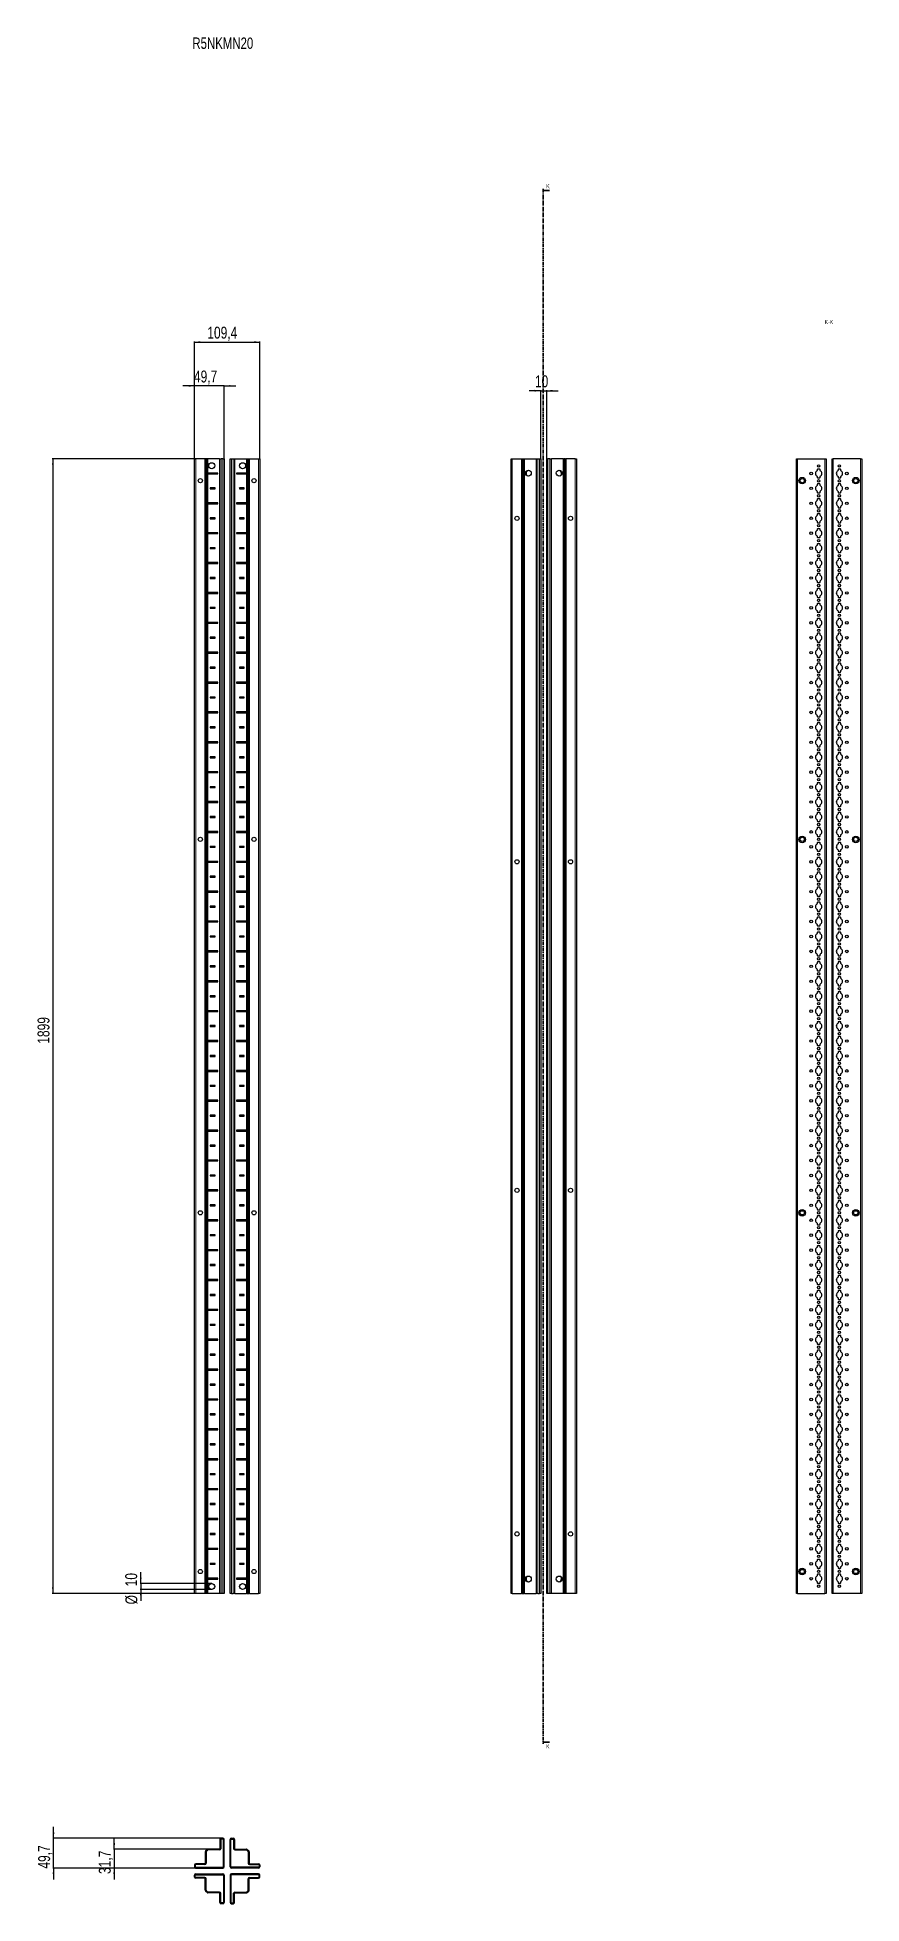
# Model space of a CAD drawing. Header units: millimetres. Extents: x -199 to 1181, y -1371 to 1753.
import ezdxf

# ---------------------------------------------------------------- set-up
doc = ezdxf.new("R2010")
doc.units = ezdxf.units.MM
doc.linetypes.add('CENTER', pattern=[10.16, 6.35, -1.27, 1.27, -1.27])
doc.layers.add('FORMAT', color=7, linetype='Continuous')
doc.styles.add('SLDTEXTSTYLE0', font='TXT', dxfattribs={"width": 0.75})
doc.dimstyles.new('SLDDIMSTYLE0', dxfattribs={"dimtxt": 20, "dimasz": 10, "dimexe": 0, "dimexo": 0.0625, "dimgap": 5, "dimtad": 2, "dimdec": 1, "dimrnd": 1e-09, "dimzin": 12, "dimdsep": 46, "dimtxsty": 'SLDTEXTSTYLE0', "dimsah": 1, "dimcen": 0.09, "dimadec": 0, "dimazin": 3, "dimtfac": 1, "dimtofl": 0, "dimtmove": 0, "dimatfit": 3, "dimfxl": 0, "dimfrac": 2, "dimtolj": 1, "dimtzin": 12, "dimarcsym": 0})
doc.dimstyles.new('SLDDIMSTYLE1', dxfattribs={"dimtxt": 20, "dimasz": 10, "dimexe": 0, "dimexo": 0.0625, "dimgap": 5, "dimtad": 2, "dimdec": 1, "dimrnd": 1e-09, "dimzin": 12, "dimdsep": 46, "dimtxsty": 'SLDTEXTSTYLE0', "dimsah": 1, "dimcen": 0.09, "dimadec": 0, "dimazin": 3, "dimtfac": 1, "dimtmove": 0, "dimatfit": 0, "dimfxl": 0, "dimfrac": 2, "dimtolj": 1, "dimtzin": 12, "dimarcsym": 0})

msp = doc.modelspace()

# ---------------------------------------------------------------- texts
at = {"color": 7, "linetype": 'Continuous', "char_height": 7, "attachment_point": 1, "style": 'SLDTEXTSTYLE0'}
for insert in [(652.67, 1507.17), (652.67, -1104.36)]:
    msp.add_mtext('K', dxfattribs=dict(at, insert=insert))
at = {"layer": 'FORMAT', "style": 'SLDTEXTSTYLE0'}
for s, insert, char_height, attachment_point in [('R5NKMN20', (60.42, 1752.41), 19.05, 1), ('K-K', (1126.33, 1279.8), 7, 2)]:
    msp.add_mtext(s, dxfattribs=dict(at, insert=insert, char_height=char_height, attachment_point=attachment_point))

# ---------------------------------------------------------------- blocks, each defined once
blk = doc.blocks.new('_D')
at = {"layer": 'FORMAT'}
for p, q in [((86.4, 1047.2), (-174.2, 1047.2)), ((-173.2, 1047.2), (-173.2, -851.8)), ((86.4, -851.8), (-174.2, -851.8))]:
    blk.add_line(p, q, dxfattribs=at)
for points in [[(-173.2, 1047.2), (-174.7, 1037.2), (-171.6, 1037.2)], [(-173.2, -851.8), (-171.6, -841.8), (-174.7, -841.8)]]:
    blk.add_solid(points, dxfattribs=at)
at = {"layer": 'FORMAT', "insert": (-198.9, 68.2), "char_height": 20, "attachment_point": 1, "rotation": 90, "style": 'SLDTEXTSTYLE0'}
blk.add_mtext('1899', dxfattribs=at)
blk = doc.blocks.new('_D_1')
at = {"layer": 'FORMAT'}
for p, q in [((64, 1047.2), (64, 1243.6)), ((64, 1242.6), (173.4, 1242.6)), ((173.4, 1047.2), (173.4, 1243.6))]:
    blk.add_line(p, q, dxfattribs=at)
for points in [[(64, 1242.6), (74, 1241.1), (74, 1244.2)], [(173.4, 1242.6), (163.4, 1244.2), (163.4, 1241.1)]]:
    blk.add_solid(points, dxfattribs=at)
at = {"layer": 'FORMAT', "insert": (85.4, 1268.4), "char_height": 20, "attachment_point": 1, "style": 'SLDTEXTSTYLE0'}
blk.add_mtext('109,4', dxfattribs=at)
blk = doc.blocks.new('_D_2')
at = {"layer": 'FORMAT'}
for p, q in [((64, 1169.2), (44.7, 1169.2)), ((64, 1047.2), (64, 1170.2)), ((113.7, 1169.2), (64, 1169.2)), ((113.7, 1047.2), (113.7, 1170.2)), ((113.7, 1169.2), (132.9, 1169.2))]:
    blk.add_line(p, q, dxfattribs=at)
for points in [[(64, 1169.2), (54, 1170.7), (54, 1167.7)], [(113.7, 1169.2), (123.7, 1167.7), (123.7, 1170.7)]]:
    blk.add_solid(points, dxfattribs=at)
at = {"layer": 'FORMAT', "insert": (63, 1195), "char_height": 20, "attachment_point": 1, "style": 'SLDTEXTSTYLE0'}
blk.add_mtext('49,7', dxfattribs=at)
blk = doc.blocks.new('_D_3')
at = {"layer": 'FORMAT'}
for p, q in [((92.8, -835.3), (-27, -835.3)), ((-26, -835.3), (-26, -816.1)), ((-26, -835.3), (-26, -845.3)), ((92.8, -845.3), (-27, -845.3)), ((-26, -845.3), (-26, -864.5))]:
    blk.add_line(p, q, dxfattribs=at)
for points in [[(-26, -835.3), (-24.5, -825.3), (-27.6, -825.3)], [(-26, -845.3), (-27.6, -855.3), (-24.5, -855.3)]]:
    blk.add_solid(points, dxfattribs=at)
at = {"layer": 'FORMAT', "char_height": 20, "attachment_point": 1, "rotation": 90, "style": 'SLDTEXTSTYLE0'}
for s, insert in [('10', (-52.1, -840)), ('%%c', (-51.8, -870.2))]:
    blk.add_mtext(s, dxfattribs=dict(at, insert=insert))
blk = doc.blocks.new('_D_4')
at = {"layer": 'FORMAT'}
for p, q in [((643.8, 1161.2), (624.6, 1161.2)), ((643.8, 1047.2), (643.8, 1162.2)), ((643.8, 1161.2), (653.8, 1161.2)), ((653.8, 1047.2), (653.8, 1162.2)), ((653.8, 1161.2), (673, 1161.2))]:
    blk.add_line(p, q, dxfattribs=at)
for points in [[(643.8, 1161.2), (633.8, 1162.7), (633.8, 1159.7)], [(653.8, 1161.2), (663.8, 1159.7), (663.8, 1162.7)]]:
    blk.add_solid(points, dxfattribs=at)
at = {"layer": 'FORMAT', "insert": (634, 1187), "char_height": 20, "attachment_point": 1, "style": 'SLDTEXTSTYLE0'}
blk.add_mtext('10', dxfattribs=at)
blk = doc.blocks.new('_D_5')
at = {"layer": 'FORMAT'}
for p, q in [((-172.2, -1261.8), (-172.2, -1242.5)), ((108.5, -1261.8), (-173.2, -1261.8)), ((-172.2, -1311.5), (-172.2, -1261.8)), ((66, -1311.5), (-173.2, -1311.5)), ((-172.2, -1311.5), (-172.2, -1330.7))]:
    blk.add_line(p, q, dxfattribs=at)
for points in [[(-172.2, -1261.8), (-170.6, -1251.8), (-173.7, -1251.8)], [(-172.2, -1311.5), (-173.7, -1321.5), (-170.6, -1321.5)]]:
    blk.add_solid(points, dxfattribs=at)
at = {"layer": 'FORMAT', "insert": (-197.9, -1312.5), "char_height": 20, "attachment_point": 1, "rotation": 90, "style": 'SLDTEXTSTYLE0'}
blk.add_mtext('49,7', dxfattribs=at)
blk = doc.blocks.new('_D_6')
at = {"layer": 'FORMAT'}
for p, q in [((86.4, -1279.8), (-71.5, -1279.8)), ((-70.5, -1279.8), (-70.5, -1260.5)), ((-70.5, -1279.8), (-70.5, -1311.5)), ((66, -1311.5), (-71.5, -1311.5)), ((-70.5, -1311.5), (-70.5, -1330.7))]:
    blk.add_line(p, q, dxfattribs=at)
for points in [[(-70.5, -1279.8), (-69, -1269.8), (-72.1, -1269.8)], [(-70.5, -1311.5), (-72.1, -1321.5), (-69, -1321.5)]]:
    blk.add_solid(points, dxfattribs=at)
at = {"layer": 'FORMAT', "insert": (-96.3, -1321.5), "char_height": 20, "attachment_point": 1, "rotation": 90, "style": 'SLDTEXTSTYLE0'}
blk.add_mtext('31,7', dxfattribs=at)

# ---------------------------------------------------------------- dimensions: what is measured, and where the dimension line sits
at = {"layer": 'FORMAT'}
for base, p1, p2, dimstyle, picture, middle in [((173.38, 1242.62), (63.98, 1047.21), (173.38, 1047.21), 'SLDDIMSTYLE0', '_D_1', (118.68, 1242.62)), ((63.98, 1169.21), (113.68, 1047.21), (63.98, 1047.21), 'SLDDIMSTYLE1', '_D_2', (88.83, 1169.21)), ((653.8, 1161.21), (643.8, 1047.21), (653.8, 1047.21), 'SLDDIMSTYLE1', '_D_4', (648.8, 1161.21))]:
    dim = msp.add_linear_dim(base=base, p1=p1, p2=p2, dimstyle=dimstyle, dxfattribs=at)
    dim.commit()
    dim.dimension.update_dxf_attribs({"geometry": picture, "text_midpoint": middle, "dimtype": 160})
for base, p1, p2, dimstyle, picture, middle in [((-173.15, -851.79), (86.42, 1047.21), (86.42, -851.79), 'SLDDIMSTYLE0', '_D', (-173.15, 97.71)), ((-172.17, -1261.77), (65.98, -1311.47), (108.48, -1261.77), 'SLDDIMSTYLE1', '_D_5', (-172.17, -1286.62)), ((-70.54, -1311.47), (86.42, -1279.77), (65.98, -1311.47), 'SLDDIMSTYLE1', '_D_6', (-70.54, -1295.62))]:
    dim = msp.add_linear_dim(base=base, p1=p1, p2=p2, angle=90, dimstyle=dimstyle, dxfattribs=at)
    dim.commit()
    dim.dimension.update_dxf_attribs({"geometry": picture, "text_midpoint": middle, "dimtype": 160})
dim = msp.add_linear_dim(base=(-26.02, -845.29), p1=(92.83, -835.29), p2=(92.83, -845.29), angle=90, text='%%c<>', dimstyle='SLDDIMSTYLE1', dxfattribs=at)
dim.commit()
dim.dimension.update_dxf_attribs({"geometry": '_D_3', "text_midpoint": (-26.02, -840.29), "dimtype": 160})

# ---------------------------------------------------------------- linework, layer by layer
at = {"color": 7, "linetype": 'CENTER', "lineweight": 35}
msp.add_line((647.53, 1499.09), (647.53, -1103.67), dxfattribs=at)
at = {"color": 7, "linetype": 'Continuous', "lineweight": 35}
for p, q in [((658.17, 1496.09), (647.53, 1496.09)), ((658.17, -1100.67), (647.53, -1100.67))]:
    msp.add_line(p, q, dxfattribs=at)
at = {"color": 7, "linetype": 'Continuous', "lineweight": 25}
for p, q in [((63.98, -851.79), (63.98, 1047.21)), ((63.98, 1047.21), (65.98, 1047.21)), ((81.33, 1047.21), (65.98, 1047.21)), ((81.33, 1047.21), (81.98, 1047.21)), ((81.98, -851.79), (81.98, 1047.21)), ((81.98, 1047.21), (82.56, 1047.21)), ((83.77, 1047.21), (82.56, 1047.21)), ((83.77, -851.79), (83.77, 1047.21)), ((83.8, 1047.21), (83.77, 1047.21)), ((83.8, -851.79), (83.8, 1047.21)), ((85.01, 1047.21), (83.8, 1047.21)), ((85.01, 1047.21), (86.42, 1047.21)), ((105.83, 1047.21), (86.42, 1047.21)), ((105.83, 1047.21), (106.48, 1047.21)), ((106.48, -851.79), (106.48, 1047.21)), ((106.48, 1047.21), (108.48, 1047.21)), ((111.68, 1047.21), (108.48, 1047.21)), ((111.68, 1047.21), (113.68, 1047.21)), ((113.68, 1047.21), (113.68, -851.79)), ((123.68, -851.79), (123.68, 1047.21)), ((123.68, 1047.21), (125.68, 1047.21)), ((125.68, 1047.21), (128.88, 1047.21)), ((128.88, 1047.21), (130.88, 1047.21)), ((130.88, 1047.21), (130.88, -851.79)), ((130.88, 1047.21), (131.53, 1047.21)), ((131.53, 1047.21), (150.93, 1047.21)), ((150.93, 1047.21), (152.34, 1047.21)), ((152.34, 1047.21), (153.55, 1047.21)), ((153.55, 1047.21), (153.55, -851.79)), ((153.55, 1047.21), (153.58, 1047.21)), ((153.58, 1047.21), (153.58, -851.79)), ((153.58, 1047.21), (154.79, 1047.21)), ((154.79, 1047.21), (155.38, 1047.21)), ((155.38, 1047.21), (155.38, -851.79)), ((155.38, 1047.21), (156.03, 1047.21)), ((156.03, 1047.21), (171.38, 1047.21)), ((171.38, 1047.21), (173.38, 1047.21)), ((173.38, 1047.21), (173.38, -851.79)), ((594.1, -851.79), (594.1, 1047.21)), ((594.1, 1047.21), (596.1, 1047.21)), ((596.1, 1047.21), (611.45, 1047.21)), ((611.45, 1047.21), (612.1, 1047.21)), ((612.1, 1023.46), (612.1, 1047.21)), ((612.1, 1047.21), (612.69, 1047.21)), ((612.69, 1047.21), (613.89, 1047.21)), ((613.89, 1047.21), (613.89, -851.79)), ((613.89, 1047.21), (613.93, 1047.21)), ((613.93, 1047.21), (613.93, -851.79)), ((613.93, 1047.21), (615.13, 1047.21)), ((615.13, 1047.21), (616.55, 1047.21)), ((616.55, 1047.21), (635.95, 1047.21)), ((635.95, 1047.21), (636.6, 1047.21)), ((636.6, -851.79), (636.6, 1047.21)), ((636.6, 1047.21), (638.6, 1047.21)), ((638.6, 1047.21), (641.8, 1047.21)), ((641.8, 1047.21), (643.8, 1047.21)), ((643.8, 1047.21), (643.8, -851.79)), ((653.8, -851.79), (653.8, 1047.21)), ((653.8, 1047.21), (655.8, 1047.21)), ((659, 1047.21), (655.8, 1047.21)), ((659, 1047.21), (661, 1047.21)), ((661, 1047.21), (661, -851.79)), ((661, 1047.21), (661.65, 1047.21)), ((681.05, 1047.21), (661.65, 1047.21)), ((681.05, 1047.21), (682.47, 1047.21)), ((683.67, 1047.21), (682.47, 1047.21)), ((683.67, -851.79), (683.67, 1047.21)), ((683.71, 1047.21), (683.67, 1047.21)), ((683.71, -851.79), (683.71, 1047.21)), ((684.91, 1047.21), (683.71, 1047.21)), ((684.91, 1047.21), (685.5, 1047.21)), ((685.5, 1047.21), (685.5, 1023.46)), ((685.5, 1047.21), (686.15, 1047.21)), ((701.5, 1047.21), (686.15, 1047.21)), ((701.5, 1047.21), (703.5, 1047.21)), ((703.5, 1047.21), (703.5, -851.79)), ((1071.69, -851.79), (1071.69, 1047.21)), ((1071.69, 1047.21), (1073.69, 1047.21)), ((1073.69, 1047.21), (1119.39, 1047.21)), ((1119.39, 1047.21), (1121.39, 1047.21)), ((1121.39, 1047.21), (1121.39, -851.79)), ((1131.39, -851.79), (1131.39, 1047.21)), ((1131.39, 1047.21), (1133.39, 1047.21)), ((1179.09, 1047.21), (1133.39, 1047.21)), ((1179.09, 1047.21), (1181.09, 1047.21)), ((1181.09, 1047.21), (1181.09, -851.79)), ((85.93, 1023.35), (85.93, 1022.06)), ((86.58, 1022.71), (85.93, 1023.35)), ((86.58, 1022.71), (85.93, 1022.06)), ((102.83, 1023.46), (86.42, 1023.46)), ((86.42, 1021.96), (102.83, 1021.96)), ((102.08, 1022.71), (86.58, 1022.71)), ((102.08, 1022.71), (102.83, 1023.46)), ((102.08, 1022.71), (102.83, 1021.96)), ((102.83, 1021.96), (102.83, 1023.46)), ((150.93, 1023.46), (134.53, 1023.46)), ((134.53, 1023.46), (134.53, 1021.96)), ((135.28, 1022.71), (134.53, 1023.46)), ((135.28, 1022.71), (134.53, 1021.96)), ((134.53, 1021.96), (150.93, 1021.96)), ((135.28, 1022.71), (150.78, 1022.71)), ((150.78, 1022.71), (151.42, 1023.35)), ((150.78, 1022.71), (151.42, 1022.06)), ((151.42, 1022.06), (151.42, 1023.35)), ((612.16, 1023.35), (612.1, 1023.46)), ((612.1, 1023.46), (612.1, 1021.96)), ((612.1, 1021.96), (612.16, 1022.06)), ((612.1, 973.46), (612.1, 1021.96)), ((612.16, 1022.06), (612.16, 1023.35)), ((622.15, 1027.73), (622.15, 1028.14)), ((675.45, 1028.14), (675.45, 1027.73)), ((685.5, 1023.46), (685.44, 1023.35)), ((685.44, 1023.35), (685.44, 1022.06)), ((685.44, 1022.06), (685.5, 1021.96)), ((685.5, 1021.96), (685.5, 1023.46)), ((685.5, 1021.96), (685.5, 973.46)), ((1106.74, 1029.61), (1106.74, 1027.73)), ((1106.74, 1017.68), (1106.74, 1015.81)), ((1106.74, 1004.61), (1106.74, 1002.73)), ((1110.84, 1030.11), (1107.24, 1030.11)), ((1107.24, 1015.31), (1110.84, 1015.31)), ((1110.84, 1005.11), (1107.24, 1005.11)), ((1111.34, 1027.73), (1111.34, 1029.61)), ((1111.34, 1015.81), (1111.34, 1017.68)), ((1111.34, 1002.73), (1111.34, 1004.61)), ((1141.44, 1029.61), (1141.44, 1027.73)), ((1141.44, 1017.68), (1141.44, 1015.81)), ((1141.44, 1004.61), (1141.44, 1002.73)), ((1145.54, 1030.11), (1141.94, 1030.11)), ((1141.94, 1015.31), (1145.54, 1015.31)), ((1145.54, 1005.11), (1141.94, 1005.11)), ((1146.04, 1027.73), (1146.04, 1029.61)), ((1146.04, 1015.81), (1146.04, 1017.68)), ((1146.04, 1002.73), (1146.04, 1004.61)), ((85.93, 973.35), (85.93, 972.06)), ((86.58, 972.71), (85.93, 973.35)), ((86.58, 972.71), (85.93, 972.06)), ((102.83, 973.46), (86.42, 973.46)), ((86.42, 971.96), (102.83, 971.96)), ((102.08, 972.71), (86.58, 972.71)), ((98.33, 998.46), (90.33, 998.46)), ((90.33, 998.46), (90.33, 996.96)), ((91.08, 997.71), (90.33, 998.46)), ((91.08, 997.71), (90.33, 996.96)), ((90.33, 996.96), (98.33, 996.96)), ((97.58, 997.71), (91.08, 997.71)), ((97.58, 997.71), (98.33, 998.46)), ((97.58, 997.71), (98.33, 996.96)), ((98.33, 996.96), (98.33, 998.46)), ((102.08, 972.71), (102.83, 973.46)), ((102.08, 972.71), (102.83, 971.96)), ((102.83, 971.96), (102.83, 973.46)), ((150.93, 973.46), (134.53, 973.46)), ((134.53, 973.46), (134.53, 971.96)), ((135.28, 972.71), (134.53, 973.46)), ((135.28, 972.71), (134.53, 971.96)), ((134.53, 971.96), (150.93, 971.96)), ((135.28, 972.71), (150.78, 972.71)), ((147.03, 998.46), (139.03, 998.46)), ((139.03, 998.46), (139.03, 996.96)), ((139.78, 997.71), (139.03, 998.46)), ((139.78, 997.71), (139.03, 996.96)), ((139.03, 996.96), (147.03, 996.96)), ((139.78, 997.71), (146.28, 997.71)), ((146.28, 997.71), (147.03, 998.46)), ((146.28, 997.71), (147.03, 996.96)), ((147.03, 996.96), (147.03, 998.46)), ((150.78, 972.71), (151.42, 973.35)), ((150.78, 972.71), (151.42, 972.06)), ((151.42, 972.06), (151.42, 973.35)), ((612.16, 973.35), (612.1, 973.46)), ((612.1, 973.46), (612.1, 971.96)), ((612.1, 971.96), (612.16, 972.06)), ((612.1, 923.46), (612.1, 971.96)), ((612.16, 972.06), (612.16, 973.35)), ((685.5, 973.46), (685.44, 973.35)), ((685.44, 973.35), (685.44, 972.06)), ((685.44, 972.06), (685.5, 971.96)), ((685.5, 971.96), (685.5, 973.46)), ((685.5, 971.96), (685.5, 923.46)), ((1106.74, 992.68), (1106.74, 990.81)), ((1106.74, 979.61), (1106.74, 977.73)), ((1107.24, 990.31), (1110.84, 990.31)), ((1110.84, 980.11), (1107.24, 980.11)), ((1111.34, 990.81), (1111.34, 992.68)), ((1111.34, 977.73), (1111.34, 979.61)), ((1141.44, 992.68), (1141.44, 990.81)), ((1141.44, 979.61), (1141.44, 977.73)), ((1141.94, 990.31), (1145.54, 990.31)), ((1145.54, 980.11), (1141.94, 980.11)), ((1146.04, 990.81), (1146.04, 992.68)), ((1146.04, 977.73), (1146.04, 979.61)), ((98.33, 948.46), (90.33, 948.46)), ((90.33, 948.46), (90.33, 946.96)), ((91.08, 947.71), (90.33, 948.46)), ((91.08, 947.71), (90.33, 946.96)), ((90.33, 946.96), (98.33, 946.96)), ((97.58, 947.71), (91.08, 947.71)), ((97.58, 947.71), (98.33, 948.46)), ((97.58, 947.71), (98.33, 946.96)), ((98.33, 946.96), (98.33, 948.46)), ((147.03, 948.46), (139.03, 948.46)), ((139.03, 948.46), (139.03, 946.96)), ((139.78, 947.71), (139.03, 948.46)), ((139.78, 947.71), (139.03, 946.96)), ((139.03, 946.96), (147.03, 946.96)), ((139.78, 947.71), (146.28, 947.71)), ((146.28, 947.71), (147.03, 948.46)), ((146.28, 947.71), (147.03, 946.96)), ((147.03, 946.96), (147.03, 948.46)), ((1106.74, 967.68), (1106.74, 965.81)), ((1106.74, 954.61), (1106.74, 952.73)), ((1106.74, 942.68), (1106.74, 940.81)), ((1107.24, 965.31), (1110.84, 965.31)), ((1110.84, 955.11), (1107.24, 955.11)), ((1107.24, 940.31), (1110.84, 940.31)), ((1111.34, 965.81), (1111.34, 967.68)), ((1111.34, 952.73), (1111.34, 954.61)), ((1111.34, 940.81), (1111.34, 942.68)), ((1141.44, 967.68), (1141.44, 965.81)), ((1141.44, 954.61), (1141.44, 952.73)), ((1141.44, 942.68), (1141.44, 940.81)), ((1141.94, 965.31), (1145.54, 965.31)), ((1145.54, 955.11), (1141.94, 955.11)), ((1141.94, 940.31), (1145.54, 940.31)), ((1146.04, 965.81), (1146.04, 967.68)), ((1146.04, 952.73), (1146.04, 954.61)), ((1146.04, 940.81), (1146.04, 942.68)), ((85.93, 923.35), (85.93, 922.06)), ((86.58, 922.71), (85.93, 923.35)), ((86.58, 922.71), (85.93, 922.06)), ((102.83, 923.46), (86.42, 923.46)), ((86.42, 921.96), (102.83, 921.96)), ((102.08, 922.71), (86.58, 922.71)), ((102.08, 922.71), (102.83, 923.46)), ((102.08, 922.71), (102.83, 921.96)), ((102.83, 921.96), (102.83, 923.46)), ((135.28, 922.71), (134.53, 923.46)), ((134.53, 923.46), (134.53, 921.96)), ((150.93, 923.46), (134.53, 923.46)), ((135.28, 922.71), (134.53, 921.96)), ((134.53, 921.96), (150.93, 921.96)), ((135.28, 922.71), (150.78, 922.71)), ((150.78, 922.71), (151.42, 923.35)), ((150.78, 922.71), (151.42, 922.06)), ((151.42, 922.06), (151.42, 923.35)), ((612.16, 923.35), (612.1, 923.46)), ((612.1, 923.46), (612.1, 921.96)), ((612.1, 921.96), (612.16, 922.06)), ((612.1, 873.46), (612.1, 921.96)), ((612.16, 922.06), (612.16, 923.35)), ((685.5, 923.46), (685.44, 923.35)), ((685.44, 923.35), (685.44, 922.06)), ((685.44, 922.06), (685.5, 921.96)), ((685.5, 921.96), (685.5, 923.46)), ((685.5, 921.96), (685.5, 873.46)), ((1106.74, 929.61), (1106.74, 927.73)), ((1106.74, 917.68), (1106.74, 915.81)), ((1110.84, 930.11), (1107.24, 930.11)), ((1107.24, 915.31), (1110.84, 915.31)), ((1111.34, 927.73), (1111.34, 929.61)), ((1111.34, 915.81), (1111.34, 917.68)), ((1141.44, 929.61), (1141.44, 927.73)), ((1141.44, 917.68), (1141.44, 915.81)), ((1145.54, 930.11), (1141.94, 930.11)), ((1141.94, 915.31), (1145.54, 915.31)), ((1146.04, 927.73), (1146.04, 929.61)), ((1146.04, 915.81), (1146.04, 917.68)), ((98.33, 898.46), (90.33, 898.46)), ((90.33, 898.46), (90.33, 896.96)), ((91.08, 897.71), (90.33, 898.46)), ((91.08, 897.71), (90.33, 896.96)), ((90.33, 896.96), (98.33, 896.96)), ((97.58, 897.71), (91.08, 897.71)), ((97.58, 897.71), (98.33, 898.46)), ((97.58, 897.71), (98.33, 896.96)), ((98.33, 896.96), (98.33, 898.46)), ((147.03, 898.46), (139.03, 898.46)), ((139.03, 898.46), (139.03, 896.96)), ((139.78, 897.71), (139.03, 898.46)), ((139.78, 897.71), (139.03, 896.96)), ((139.03, 896.96), (147.03, 896.96)), ((139.78, 897.71), (146.28, 897.71)), ((146.28, 897.71), (147.03, 898.46)), ((146.28, 897.71), (147.03, 896.96)), ((147.03, 896.96), (147.03, 898.46)), ((1106.74, 904.61), (1106.74, 902.73)), ((1106.74, 892.68), (1106.74, 890.81)), ((1106.74, 879.61), (1106.74, 877.73)), ((1110.84, 905.11), (1107.24, 905.11)), ((1107.24, 890.31), (1110.84, 890.31)), ((1110.84, 880.11), (1107.24, 880.11)), ((1111.34, 902.73), (1111.34, 904.61)), ((1111.34, 890.81), (1111.34, 892.68)), ((1111.34, 877.73), (1111.34, 879.61)), ((1141.44, 904.61), (1141.44, 902.73)), ((1141.44, 892.68), (1141.44, 890.81)), ((1141.44, 879.61), (1141.44, 877.73)), ((1145.54, 905.11), (1141.94, 905.11)), ((1141.94, 890.31), (1145.54, 890.31)), ((1145.54, 880.11), (1141.94, 880.11)), ((1146.04, 902.73), (1146.04, 904.61)), ((1146.04, 890.81), (1146.04, 892.68)), ((1146.04, 877.73), (1146.04, 879.61)), ((85.93, 873.35), (85.93, 872.06)), ((86.58, 872.71), (85.93, 873.35)), ((86.58, 872.71), (85.93, 872.06)), ((102.83, 873.46), (86.42, 873.46)), ((86.42, 871.96), (102.83, 871.96)), ((102.08, 872.71), (86.58, 872.71)), ((98.33, 848.46), (90.33, 848.46)), ((90.33, 848.46), (90.33, 846.96)), ((91.08, 847.71), (90.33, 848.46)), ((91.08, 847.71), (90.33, 846.96)), ((90.33, 846.96), (98.33, 846.96)), ((97.58, 847.71), (91.08, 847.71)), ((97.58, 847.71), (98.33, 848.46)), ((97.58, 847.71), (98.33, 846.96)), ((98.33, 846.96), (98.33, 848.46)), ((102.08, 872.71), (102.83, 873.46)), ((102.08, 872.71), (102.83, 871.96)), ((102.83, 871.96), (102.83, 873.46)), ((150.93, 873.46), (134.53, 873.46)), ((134.53, 873.46), (134.53, 871.96)), ((135.28, 872.71), (134.53, 873.46)), ((135.28, 872.71), (134.53, 871.96)), ((134.53, 871.96), (150.93, 871.96)), ((135.28, 872.71), (150.78, 872.71)), ((147.03, 848.46), (139.03, 848.46)), ((139.03, 848.46), (139.03, 846.96)), ((139.78, 847.71), (139.03, 848.46)), ((139.78, 847.71), (139.03, 846.96)), ((139.03, 846.96), (147.03, 846.96)), ((139.78, 847.71), (146.28, 847.71)), ((146.28, 847.71), (147.03, 848.46)), ((146.28, 847.71), (147.03, 846.96)), ((147.03, 846.96), (147.03, 848.46)), ((150.78, 872.71), (151.42, 873.35)), ((150.78, 872.71), (151.42, 872.06)), ((151.42, 872.06), (151.42, 873.35)), ((612.16, 873.35), (612.1, 873.46)), ((612.1, 873.46), (612.1, 871.96)), ((612.1, 871.96), (612.16, 872.06)), ((612.1, 823.46), (612.1, 871.96)), ((612.16, 872.06), (612.16, 873.35)), ((685.5, 873.46), (685.44, 873.35)), ((685.44, 873.35), (685.44, 872.06)), ((685.44, 872.06), (685.5, 871.96)), ((685.5, 871.96), (685.5, 873.46)), ((685.5, 871.96), (685.5, 823.46)), ((1106.74, 867.68), (1106.74, 865.81)), ((1106.74, 854.61), (1106.74, 852.73)), ((1107.24, 865.31), (1110.84, 865.31)), ((1110.84, 855.11), (1107.24, 855.11)), ((1111.34, 865.81), (1111.34, 867.68)), ((1111.34, 852.73), (1111.34, 854.61)), ((1141.44, 867.68), (1141.44, 865.81)), ((1141.44, 854.61), (1141.44, 852.73)), ((1141.94, 865.31), (1145.54, 865.31)), ((1145.54, 855.11), (1141.94, 855.11)), ((1146.04, 865.81), (1146.04, 867.68)), ((1146.04, 852.73), (1146.04, 854.61)), ((85.93, 823.35), (85.93, 822.06)), ((86.58, 822.71), (85.93, 823.35)), ((86.58, 822.71), (85.93, 822.06)), ((102.83, 823.46), (86.42, 823.46)), ((86.42, 821.96), (102.83, 821.96)), ((102.08, 822.71), (86.58, 822.71)), ((102.08, 822.71), (102.83, 823.46)), ((102.08, 822.71), (102.83, 821.96)), ((102.83, 821.96), (102.83, 823.46)), ((150.93, 823.46), (134.53, 823.46)), ((134.53, 823.46), (134.53, 821.96)), ((135.28, 822.71), (134.53, 823.46)), ((135.28, 822.71), (134.53, 821.96)), ((134.53, 821.96), (150.93, 821.96)), ((135.28, 822.71), (150.78, 822.71)), ((150.78, 822.71), (151.42, 823.35)), ((150.78, 822.71), (151.42, 822.06)), ((151.42, 822.06), (151.42, 823.35)), ((612.16, 823.35), (612.1, 823.46)), ((612.1, 823.46), (612.1, 821.96)), ((612.1, 821.96), (612.16, 822.06)), ((612.1, 773.46), (612.1, 821.96)), ((612.16, 822.06), (612.16, 823.35)), ((685.5, 823.46), (685.44, 823.35)), ((685.44, 823.35), (685.44, 822.06)), ((685.44, 822.06), (685.5, 821.96)), ((685.5, 821.96), (685.5, 823.46)), ((685.5, 821.96), (685.5, 773.46)), ((1106.74, 842.68), (1106.74, 840.81)), ((1106.74, 829.61), (1106.74, 827.73)), ((1106.74, 817.68), (1106.74, 815.81)), ((1107.24, 840.31), (1110.84, 840.31)), ((1110.84, 830.11), (1107.24, 830.11)), ((1107.24, 815.31), (1110.84, 815.31)), ((1111.34, 840.81), (1111.34, 842.68)), ((1111.34, 827.73), (1111.34, 829.61)), ((1111.34, 815.81), (1111.34, 817.68)), ((1141.44, 842.68), (1141.44, 840.81)), ((1141.44, 829.61), (1141.44, 827.73)), ((1141.44, 817.68), (1141.44, 815.81)), ((1141.94, 840.31), (1145.54, 840.31)), ((1145.54, 830.11), (1141.94, 830.11)), ((1141.94, 815.31), (1145.54, 815.31)), ((1146.04, 840.81), (1146.04, 842.68)), ((1146.04, 827.73), (1146.04, 829.61)), ((1146.04, 815.81), (1146.04, 817.68)), ((98.33, 798.46), (90.33, 798.46)), ((90.33, 798.46), (90.33, 796.96)), ((91.08, 797.71), (90.33, 798.46)), ((91.08, 797.71), (90.33, 796.96)), ((90.33, 796.96), (98.33, 796.96)), ((97.58, 797.71), (91.08, 797.71)), ((97.58, 797.71), (98.33, 798.46)), ((97.58, 797.71), (98.33, 796.96)), ((98.33, 796.96), (98.33, 798.46)), ((147.03, 798.46), (139.03, 798.46)), ((139.03, 798.46), (139.03, 796.96)), ((139.78, 797.71), (139.03, 798.46)), ((139.78, 797.71), (139.03, 796.96)), ((139.03, 796.96), (147.03, 796.96)), ((139.78, 797.71), (146.28, 797.71)), ((146.28, 797.71), (147.03, 798.46)), ((146.28, 797.71), (147.03, 796.96)), ((147.03, 796.96), (147.03, 798.46)), ((1106.74, 804.61), (1106.74, 802.73)), ((1106.74, 792.68), (1106.74, 790.81)), ((1110.84, 805.11), (1107.24, 805.11)), ((1107.24, 790.31), (1110.84, 790.31)), ((1111.34, 802.73), (1111.34, 804.61)), ((1111.34, 790.81), (1111.34, 792.68)), ((1141.44, 804.61), (1141.44, 802.73)), ((1141.44, 792.68), (1141.44, 790.81)), ((1145.54, 805.11), (1141.94, 805.11)), ((1141.94, 790.31), (1145.54, 790.31)), ((1146.04, 802.73), (1146.04, 804.61)), ((1146.04, 790.81), (1146.04, 792.68)), ((85.93, 773.35), (85.93, 772.06)), ((86.58, 772.71), (85.93, 773.35)), ((86.58, 772.71), (85.93, 772.06)), ((102.83, 773.46), (86.42, 773.46)), ((86.42, 771.96), (102.83, 771.96)), ((102.08, 772.71), (86.58, 772.71)), ((102.08, 772.71), (102.83, 773.46)), ((102.08, 772.71), (102.83, 771.96)), ((102.83, 771.96), (102.83, 773.46)), ((150.93, 773.46), (134.53, 773.46)), ((134.53, 773.46), (134.53, 771.96)), ((135.28, 772.71), (134.53, 773.46)), ((135.28, 772.71), (134.53, 771.96)), ((134.53, 771.96), (150.93, 771.96)), ((135.28, 772.71), (150.78, 772.71)), ((150.78, 772.71), (151.42, 773.35)), ((150.78, 772.71), (151.42, 772.06)), ((151.42, 772.06), (151.42, 773.35)), ((612.16, 773.35), (612.1, 773.46)), ((612.1, 773.46), (612.1, 771.96)), ((612.1, 771.96), (612.16, 772.06)), ((612.1, 723.46), (612.1, 771.96)), ((612.16, 772.06), (612.16, 773.35)), ((685.5, 773.46), (685.44, 773.35)), ((685.44, 773.35), (685.44, 772.06)), ((685.44, 772.06), (685.5, 771.96)), ((685.5, 771.96), (685.5, 773.46)), ((685.5, 771.96), (685.5, 723.46)), ((1106.74, 779.61), (1106.74, 777.73)), ((1106.74, 767.68), (1106.74, 765.81)), ((1106.74, 754.61), (1106.74, 752.73)), ((1110.84, 780.11), (1107.24, 780.11)), ((1107.24, 765.31), (1110.84, 765.31)), ((1110.84, 755.11), (1107.24, 755.11)), ((1111.34, 777.73), (1111.34, 779.61)), ((1111.34, 765.81), (1111.34, 767.68)), ((1111.34, 752.73), (1111.34, 754.61)), ((1141.44, 779.61), (1141.44, 777.73)), ((1141.44, 767.68), (1141.44, 765.81)), ((1141.44, 754.61), (1141.44, 752.73)), ((1145.54, 780.11), (1141.94, 780.11)), ((1141.94, 765.31), (1145.54, 765.31)), ((1145.54, 755.11), (1141.94, 755.11)), ((1146.04, 777.73), (1146.04, 779.61)), ((1146.04, 765.81), (1146.04, 767.68)), ((1146.04, 752.73), (1146.04, 754.61)), ((85.93, 723.35), (85.93, 722.06)), ((86.58, 722.71), (85.93, 723.35)), ((86.58, 722.71), (85.93, 722.06)), ((102.83, 723.46), (86.42, 723.46)), ((86.42, 721.96), (102.83, 721.96)), ((102.08, 722.71), (86.58, 722.71)), ((98.33, 748.46), (90.33, 748.46)), ((90.33, 748.46), (90.33, 746.96)), ((91.08, 747.71), (90.33, 748.46)), ((91.08, 747.71), (90.33, 746.96)), ((90.33, 746.96), (98.33, 746.96)), ((97.58, 747.71), (91.08, 747.71)), ((97.58, 747.71), (98.33, 748.46)), ((97.58, 747.71), (98.33, 746.96)), ((98.33, 746.96), (98.33, 748.46)), ((102.08, 722.71), (102.83, 723.46)), ((102.08, 722.71), (102.83, 721.96)), ((102.83, 721.96), (102.83, 723.46)), ((150.93, 723.46), (134.53, 723.46)), ((134.53, 723.46), (134.53, 721.96)), ((135.28, 722.71), (134.53, 723.46)), ((135.28, 722.71), (134.53, 721.96)), ((134.53, 721.96), (150.93, 721.96)), ((135.28, 722.71), (150.78, 722.71)), ((147.03, 748.46), (139.03, 748.46)), ((139.03, 748.46), (139.03, 746.96)), ((139.78, 747.71), (139.03, 748.46)), ((139.78, 747.71), (139.03, 746.96)), ((139.03, 746.96), (147.03, 746.96)), ((139.78, 747.71), (146.28, 747.71)), ((146.28, 747.71), (147.03, 748.46)), ((146.28, 747.71), (147.03, 746.96)), ((147.03, 746.96), (147.03, 748.46)), ((150.78, 722.71), (151.42, 723.35)), ((150.78, 722.71), (151.42, 722.06)), ((151.42, 722.06), (151.42, 723.35)), ((612.16, 723.35), (612.1, 723.46)), ((612.1, 723.46), (612.1, 721.96)), ((612.1, 721.96), (612.16, 722.06)), ((612.1, 673.46), (612.1, 721.96)), ((612.16, 722.06), (612.16, 723.35)), ((685.5, 723.46), (685.44, 723.35)), ((685.44, 723.35), (685.44, 722.06)), ((685.44, 722.06), (685.5, 721.96)), ((685.5, 721.96), (685.5, 723.46)), ((685.5, 721.96), (685.5, 673.46)), ((1106.74, 742.68), (1106.74, 740.81)), ((1106.74, 729.61), (1106.74, 727.73)), ((1107.24, 740.31), (1110.84, 740.31)), ((1110.84, 730.11), (1107.24, 730.11)), ((1111.34, 740.81), (1111.34, 742.68)), ((1111.34, 727.73), (1111.34, 729.61)), ((1141.44, 742.68), (1141.44, 740.81)), ((1141.44, 729.61), (1141.44, 727.73)), ((1141.94, 740.31), (1145.54, 740.31)), ((1145.54, 730.11), (1141.94, 730.11)), ((1146.04, 740.81), (1146.04, 742.68)), ((1146.04, 727.73), (1146.04, 729.61)), ((98.33, 698.46), (90.33, 698.46)), ((90.33, 698.46), (90.33, 696.96)), ((91.08, 697.71), (90.33, 698.46)), ((91.08, 697.71), (90.33, 696.96)), ((90.33, 696.96), (98.33, 696.96)), ((97.58, 697.71), (91.08, 697.71)), ((97.58, 697.71), (98.33, 698.46)), ((97.58, 697.71), (98.33, 696.96)), ((98.33, 696.96), (98.33, 698.46)), ((147.03, 698.46), (139.03, 698.46)), ((139.03, 698.46), (139.03, 696.96)), ((139.78, 697.71), (139.03, 698.46)), ((139.78, 697.71), (139.03, 696.96)), ((139.03, 696.96), (147.03, 696.96)), ((139.78, 697.71), (146.28, 697.71)), ((146.28, 697.71), (147.03, 698.46)), ((146.28, 697.71), (147.03, 696.96)), ((147.03, 696.96), (147.03, 698.46)), ((1106.74, 717.68), (1106.74, 715.81)), ((1106.74, 704.61), (1106.74, 702.73)), ((1106.74, 692.68), (1106.74, 690.81)), ((1107.24, 715.31), (1110.84, 715.31)), ((1110.84, 705.11), (1107.24, 705.11)), ((1107.24, 690.31), (1110.84, 690.31)), ((1111.34, 715.81), (1111.34, 717.68)), ((1111.34, 702.73), (1111.34, 704.61)), ((1111.34, 690.81), (1111.34, 692.68)), ((1141.44, 717.68), (1141.44, 715.81)), ((1141.44, 704.61), (1141.44, 702.73)), ((1141.44, 692.68), (1141.44, 690.81)), ((1141.94, 715.31), (1145.54, 715.31)), ((1145.54, 705.11), (1141.94, 705.11)), ((1141.94, 690.31), (1145.54, 690.31)), ((1146.04, 715.81), (1146.04, 717.68)), ((1146.04, 702.73), (1146.04, 704.61)), ((1146.04, 690.81), (1146.04, 692.68)), ((85.93, 673.35), (85.93, 672.06)), ((86.58, 672.71), (85.93, 673.35)), ((86.58, 672.71), (85.93, 672.06)), ((102.83, 673.46), (86.42, 673.46)), ((86.42, 671.96), (102.83, 671.96)), ((102.08, 672.71), (86.58, 672.71)), ((102.08, 672.71), (102.83, 673.46)), ((102.08, 672.71), (102.83, 671.96)), ((102.83, 671.96), (102.83, 673.46)), ((150.93, 673.46), (134.53, 673.46)), ((134.53, 673.46), (134.53, 671.96)), ((135.28, 672.71), (134.53, 673.46)), ((135.28, 672.71), (134.53, 671.96)), ((134.53, 671.96), (150.93, 671.96)), ((135.28, 672.71), (150.78, 672.71)), ((150.78, 672.71), (151.42, 673.35)), ((150.78, 672.71), (151.42, 672.06)), ((151.42, 672.06), (151.42, 673.35)), ((612.16, 673.35), (612.1, 673.46)), ((612.1, 673.46), (612.1, 671.96)), ((612.1, 671.96), (612.16, 672.06)), ((612.1, 623.46), (612.1, 671.96)), ((612.16, 672.06), (612.16, 673.35)), ((685.5, 673.46), (685.44, 673.35)), ((685.44, 673.35), (685.44, 672.06)), ((685.44, 672.06), (685.5, 671.96)), ((685.5, 671.96), (685.5, 673.46)), ((685.5, 671.96), (685.5, 623.46)), ((1106.74, 679.61), (1106.74, 677.73)), ((1106.74, 667.68), (1106.74, 665.81)), ((1110.84, 680.11), (1107.24, 680.11)), ((1107.24, 665.31), (1110.84, 665.31)), ((1111.34, 677.73), (1111.34, 679.61)), ((1111.34, 665.81), (1111.34, 667.68)), ((1141.44, 679.61), (1141.44, 677.73)), ((1141.44, 667.68), (1141.44, 665.81)), ((1145.54, 680.11), (1141.94, 680.11)), ((1141.94, 665.31), (1145.54, 665.31)), ((1146.04, 677.73), (1146.04, 679.61)), ((1146.04, 665.81), (1146.04, 667.68)), ((98.33, 648.46), (90.33, 648.46)), ((90.33, 648.46), (90.33, 646.96)), ((91.08, 647.71), (90.33, 648.46)), ((91.08, 647.71), (90.33, 646.96)), ((90.33, 646.96), (98.33, 646.96)), ((97.58, 647.71), (91.08, 647.71)), ((97.58, 647.71), (98.33, 648.46)), ((97.58, 647.71), (98.33, 646.96)), ((98.33, 646.96), (98.33, 648.46)), ((147.03, 648.46), (139.03, 648.46)), ((139.03, 648.46), (139.03, 646.96)), ((139.78, 647.71), (139.03, 648.46)), ((139.78, 647.71), (139.03, 646.96)), ((139.03, 646.96), (147.03, 646.96)), ((139.78, 647.71), (146.28, 647.71)), ((146.28, 647.71), (147.03, 648.46)), ((146.28, 647.71), (147.03, 646.96)), ((147.03, 646.96), (147.03, 648.46)), ((1106.74, 654.61), (1106.74, 652.73)), ((1106.74, 642.68), (1106.74, 640.81)), ((1106.74, 629.61), (1106.74, 627.73)), ((1110.84, 655.11), (1107.24, 655.11)), ((1107.24, 640.31), (1110.84, 640.31)), ((1110.84, 630.11), (1107.24, 630.11)), ((1111.34, 652.73), (1111.34, 654.61)), ((1111.34, 640.81), (1111.34, 642.68)), ((1111.34, 627.73), (1111.34, 629.61)), ((1141.44, 654.61), (1141.44, 652.73)), ((1141.44, 642.68), (1141.44, 640.81)), ((1141.44, 629.61), (1141.44, 627.73)), ((1145.54, 655.11), (1141.94, 655.11)), ((1141.94, 640.31), (1145.54, 640.31)), ((1145.54, 630.11), (1141.94, 630.11)), ((1146.04, 652.73), (1146.04, 654.61)), ((1146.04, 640.81), (1146.04, 642.68)), ((1146.04, 627.73), (1146.04, 629.61)), ((85.93, 623.35), (85.93, 622.06)), ((86.58, 622.71), (85.93, 623.35)), ((86.58, 622.71), (85.93, 622.06)), ((102.83, 623.46), (86.42, 623.46)), ((86.42, 621.96), (102.83, 621.96)), ((102.08, 622.71), (86.58, 622.71)), ((98.33, 598.46), (90.33, 598.46)), ((90.33, 598.46), (90.33, 596.96)), ((91.08, 597.71), (90.33, 598.46)), ((91.08, 597.71), (90.33, 596.96)), ((90.33, 596.96), (98.33, 596.96)), ((97.58, 597.71), (91.08, 597.71)), ((97.58, 597.71), (98.33, 598.46)), ((97.58, 597.71), (98.33, 596.96)), ((98.33, 596.96), (98.33, 598.46)), ((102.08, 622.71), (102.83, 623.46)), ((102.08, 622.71), (102.83, 621.96)), ((102.83, 621.96), (102.83, 623.46)), ((150.93, 623.46), (134.53, 623.46)), ((134.53, 623.46), (134.53, 621.96)), ((135.28, 622.71), (134.53, 623.46)), ((135.28, 622.71), (134.53, 621.96)), ((134.53, 621.96), (150.93, 621.96)), ((135.28, 622.71), (150.78, 622.71)), ((147.03, 598.46), (139.03, 598.46)), ((139.03, 598.46), (139.03, 596.96)), ((139.78, 597.71), (139.03, 598.46)), ((139.78, 597.71), (139.03, 596.96)), ((139.03, 596.96), (147.03, 596.96)), ((139.78, 597.71), (146.28, 597.71)), ((146.28, 597.71), (147.03, 598.46)), ((146.28, 597.71), (147.03, 596.96)), ((147.03, 596.96), (147.03, 598.46)), ((150.78, 622.71), (151.42, 623.35)), ((150.78, 622.71), (151.42, 622.06)), ((151.42, 622.06), (151.42, 623.35)), ((612.16, 623.35), (612.1, 623.46)), ((612.1, 623.46), (612.1, 621.96)), ((612.1, 621.96), (612.16, 622.06)), ((612.1, 573.46), (612.1, 621.96)), ((612.16, 622.06), (612.16, 623.35)), ((685.5, 623.46), (685.44, 623.35)), ((685.44, 623.35), (685.44, 622.06)), ((685.44, 622.06), (685.5, 621.96)), ((685.5, 621.96), (685.5, 623.46)), ((685.5, 621.96), (685.5, 573.46)), ((1106.74, 617.68), (1106.74, 615.81)), ((1106.74, 604.61), (1106.74, 602.73)), ((1107.24, 615.31), (1110.84, 615.31)), ((1110.84, 605.11), (1107.24, 605.11)), ((1111.34, 615.81), (1111.34, 617.68)), ((1111.34, 602.73), (1111.34, 604.61)), ((1141.44, 617.68), (1141.44, 615.81)), ((1141.44, 604.61), (1141.44, 602.73)), ((1141.94, 615.31), (1145.54, 615.31)), ((1145.54, 605.11), (1141.94, 605.11)), ((1146.04, 615.81), (1146.04, 617.68)), ((1146.04, 602.73), (1146.04, 604.61)), ((85.93, 573.35), (85.93, 572.06)), ((86.58, 572.71), (85.93, 573.35)), ((86.58, 572.71), (85.93, 572.06)), ((102.83, 573.46), (86.42, 573.46)), ((86.42, 571.96), (102.83, 571.96)), ((102.08, 572.71), (86.58, 572.71)), ((102.08, 572.71), (102.83, 573.46)), ((102.08, 572.71), (102.83, 571.96)), ((102.83, 571.96), (102.83, 573.46)), ((150.93, 573.46), (134.53, 573.46)), ((134.53, 573.46), (134.53, 571.96)), ((135.28, 572.71), (134.53, 573.46)), ((135.28, 572.71), (134.53, 571.96)), ((134.53, 571.96), (150.93, 571.96)), ((135.28, 572.71), (150.78, 572.71)), ((150.78, 572.71), (151.42, 573.35)), ((150.78, 572.71), (151.42, 572.06)), ((151.42, 572.06), (151.42, 573.35)), ((612.16, 573.35), (612.1, 573.46)), ((612.1, 573.46), (612.1, 571.96)), ((612.1, 571.96), (612.16, 572.06)), ((612.1, 523.46), (612.1, 571.96)), ((612.16, 572.06), (612.16, 573.35)), ((685.5, 573.46), (685.44, 573.35)), ((685.44, 573.35), (685.44, 572.06)), ((685.44, 572.06), (685.5, 571.96)), ((685.5, 571.96), (685.5, 573.46)), ((685.5, 571.96), (685.5, 523.46)), ((1106.74, 592.68), (1106.74, 590.81)), ((1106.74, 579.61), (1106.74, 577.73)), ((1106.74, 567.68), (1106.74, 565.81)), ((1107.24, 590.31), (1110.84, 590.31)), ((1110.84, 580.11), (1107.24, 580.11)), ((1107.24, 565.31), (1110.84, 565.31)), ((1111.34, 590.81), (1111.34, 592.68)), ((1111.34, 577.73), (1111.34, 579.61)), ((1111.34, 565.81), (1111.34, 567.68)), ((1141.44, 592.68), (1141.44, 590.81)), ((1141.44, 579.61), (1141.44, 577.73)), ((1141.44, 567.68), (1141.44, 565.81)), ((1141.94, 590.31), (1145.54, 590.31)), ((1145.54, 580.11), (1141.94, 580.11)), ((1141.94, 565.31), (1145.54, 565.31)), ((1146.04, 590.81), (1146.04, 592.68)), ((1146.04, 577.73), (1146.04, 579.61)), ((1146.04, 565.81), (1146.04, 567.68)), ((98.33, 548.46), (90.33, 548.46)), ((90.33, 548.46), (90.33, 546.96)), ((91.08, 547.71), (90.33, 548.46)), ((91.08, 547.71), (90.33, 546.96)), ((90.33, 546.96), (98.33, 546.96)), ((97.58, 547.71), (91.08, 547.71)), ((97.58, 547.71), (98.33, 548.46)), ((97.58, 547.71), (98.33, 546.96)), ((98.33, 546.96), (98.33, 548.46)), ((147.03, 548.46), (139.03, 548.46)), ((139.03, 548.46), (139.03, 546.96)), ((139.78, 547.71), (139.03, 548.46)), ((139.78, 547.71), (139.03, 546.96)), ((139.03, 546.96), (147.03, 546.96)), ((139.78, 547.71), (146.28, 547.71)), ((146.28, 547.71), (147.03, 548.46)), ((146.28, 547.71), (147.03, 546.96)), ((147.03, 546.96), (147.03, 548.46)), ((1106.74, 554.61), (1106.74, 552.73)), ((1106.74, 542.68), (1106.74, 540.81)), ((1110.84, 555.11), (1107.24, 555.11)), ((1107.24, 540.31), (1110.84, 540.31)), ((1111.34, 552.73), (1111.34, 554.61)), ((1111.34, 540.81), (1111.34, 542.68)), ((1141.44, 554.61), (1141.44, 552.73)), ((1141.44, 542.68), (1141.44, 540.81)), ((1145.54, 555.11), (1141.94, 555.11)), ((1141.94, 540.31), (1145.54, 540.31)), ((1146.04, 552.73), (1146.04, 554.61)), ((1146.04, 540.81), (1146.04, 542.68)), ((85.93, 523.35), (85.93, 522.06)), ((86.58, 522.71), (85.93, 523.35)), ((86.58, 522.71), (85.93, 522.06)), ((102.83, 523.46), (86.42, 523.46)), ((86.42, 521.96), (102.83, 521.96)), ((102.08, 522.71), (86.58, 522.71)), ((102.08, 522.71), (102.83, 523.46)), ((102.08, 522.71), (102.83, 521.96)), ((102.83, 521.96), (102.83, 523.46)), ((150.93, 523.46), (134.53, 523.46)), ((134.53, 523.46), (134.53, 521.96)), ((135.28, 522.71), (134.53, 523.46)), ((135.28, 522.71), (134.53, 521.96)), ((134.53, 521.96), (150.93, 521.96)), ((135.28, 522.71), (150.78, 522.71)), ((150.78, 522.71), (151.42, 523.35)), ((150.78, 522.71), (151.42, 522.06)), ((151.42, 522.06), (151.42, 523.35)), ((612.16, 523.35), (612.1, 523.46)), ((612.1, 523.46), (612.1, 521.96)), ((612.1, 521.96), (612.16, 522.06)), ((612.1, 473.46), (612.1, 521.96)), ((612.16, 522.06), (612.16, 523.35)), ((685.5, 523.46), (685.44, 523.35)), ((685.44, 523.35), (685.44, 522.06)), ((685.44, 522.06), (685.5, 521.96)), ((685.5, 521.96), (685.5, 523.46)), ((685.5, 521.96), (685.5, 473.46)), ((1106.74, 529.61), (1106.74, 527.73)), ((1106.74, 517.68), (1106.74, 515.81)), ((1106.74, 504.61), (1106.74, 502.73)), ((1110.84, 530.11), (1107.24, 530.11)), ((1107.24, 515.31), (1110.84, 515.31)), ((1110.84, 505.11), (1107.24, 505.11)), ((1111.34, 527.73), (1111.34, 529.61)), ((1111.34, 515.81), (1111.34, 517.68)), ((1111.34, 502.73), (1111.34, 504.61)), ((1141.44, 529.61), (1141.44, 527.73)), ((1141.44, 517.68), (1141.44, 515.81)), ((1141.44, 504.61), (1141.44, 502.73)), ((1145.54, 530.11), (1141.94, 530.11)), ((1141.94, 515.31), (1145.54, 515.31)), ((1145.54, 505.11), (1141.94, 505.11)), ((1146.04, 527.73), (1146.04, 529.61)), ((1146.04, 515.81), (1146.04, 517.68)), ((1146.04, 502.73), (1146.04, 504.61)), ((85.93, 473.35), (85.93, 472.06)), ((86.58, 472.71), (85.93, 473.35)), ((86.58, 472.71), (85.93, 472.06)), ((102.83, 473.46), (86.42, 473.46)), ((86.42, 471.96), (102.83, 471.96)), ((102.08, 472.71), (86.58, 472.71)), ((98.33, 498.46), (90.33, 498.46)), ((90.33, 498.46), (90.33, 496.96)), ((91.08, 497.71), (90.33, 498.46)), ((91.08, 497.71), (90.33, 496.96)), ((90.33, 496.96), (98.33, 496.96)), ((97.58, 497.71), (91.08, 497.71)), ((97.58, 497.71), (98.33, 498.46)), ((97.58, 497.71), (98.33, 496.96)), ((98.33, 496.96), (98.33, 498.46)), ((102.08, 472.71), (102.83, 473.46)), ((102.08, 472.71), (102.83, 471.96)), ((102.83, 471.96), (102.83, 473.46)), ((150.93, 473.46), (134.53, 473.46)), ((134.53, 473.46), (134.53, 471.96)), ((135.28, 472.71), (134.53, 473.46)), ((135.28, 472.71), (134.53, 471.96)), ((134.53, 471.96), (150.93, 471.96)), ((135.28, 472.71), (150.78, 472.71)), ((147.03, 498.46), (139.03, 498.46)), ((139.03, 498.46), (139.03, 496.96)), ((139.78, 497.71), (139.03, 498.46)), ((139.78, 497.71), (139.03, 496.96)), ((139.03, 496.96), (147.03, 496.96)), ((139.78, 497.71), (146.28, 497.71)), ((146.28, 497.71), (147.03, 498.46)), ((146.28, 497.71), (147.03, 496.96)), ((147.03, 496.96), (147.03, 498.46)), ((150.78, 472.71), (151.42, 473.35)), ((150.78, 472.71), (151.42, 472.06)), ((151.42, 472.06), (151.42, 473.35)), ((612.16, 473.35), (612.1, 473.46)), ((612.1, 473.46), (612.1, 471.96)), ((612.1, 471.96), (612.16, 472.06)), ((612.1, 423.46), (612.1, 471.96)), ((612.16, 472.06), (612.16, 473.35)), ((685.5, 473.46), (685.44, 473.35)), ((685.44, 473.35), (685.44, 472.06)), ((685.44, 472.06), (685.5, 471.96)), ((685.5, 471.96), (685.5, 473.46)), ((685.5, 471.96), (685.5, 423.46)), ((1106.74, 492.68), (1106.74, 490.81)), ((1106.74, 479.61), (1106.74, 477.73)), ((1107.24, 490.31), (1110.84, 490.31)), ((1110.84, 480.11), (1107.24, 480.11)), ((1111.34, 490.81), (1111.34, 492.68)), ((1111.34, 477.73), (1111.34, 479.61)), ((1141.44, 492.68), (1141.44, 490.81)), ((1141.44, 479.61), (1141.44, 477.73)), ((1141.94, 490.31), (1145.54, 490.31)), ((1145.54, 480.11), (1141.94, 480.11)), ((1146.04, 490.81), (1146.04, 492.68)), ((1146.04, 477.73), (1146.04, 479.61)), ((98.33, 448.46), (90.33, 448.46)), ((90.33, 448.46), (90.33, 446.96)), ((91.08, 447.71), (90.33, 448.46)), ((91.08, 447.71), (90.33, 446.96)), ((90.33, 446.96), (98.33, 446.96)), ((97.58, 447.71), (91.08, 447.71)), ((97.58, 447.71), (98.33, 448.46)), ((97.58, 447.71), (98.33, 446.96)), ((98.33, 446.96), (98.33, 448.46)), ((147.03, 448.46), (139.03, 448.46)), ((139.03, 448.46), (139.03, 446.96)), ((139.78, 447.71), (139.03, 448.46)), ((139.78, 447.71), (139.03, 446.96)), ((139.03, 446.96), (147.03, 446.96)), ((139.78, 447.71), (146.28, 447.71)), ((146.28, 447.71), (147.03, 448.46)), ((146.28, 447.71), (147.03, 446.96)), ((147.03, 446.96), (147.03, 448.46)), ((1106.74, 467.68), (1106.74, 465.81)), ((1106.74, 454.61), (1106.74, 452.73)), ((1106.74, 442.68), (1106.74, 440.81)), ((1107.24, 465.31), (1110.84, 465.31)), ((1110.84, 455.11), (1107.24, 455.11)), ((1107.24, 440.31), (1110.84, 440.31)), ((1111.34, 465.81), (1111.34, 467.68)), ((1111.34, 452.73), (1111.34, 454.61)), ((1111.34, 440.81), (1111.34, 442.68)), ((1141.44, 467.68), (1141.44, 465.81)), ((1141.44, 454.61), (1141.44, 452.73)), ((1141.44, 442.68), (1141.44, 440.81)), ((1141.94, 465.31), (1145.54, 465.31)), ((1145.54, 455.11), (1141.94, 455.11)), ((1141.94, 440.31), (1145.54, 440.31)), ((1146.04, 465.81), (1146.04, 467.68)), ((1146.04, 452.73), (1146.04, 454.61)), ((1146.04, 440.81), (1146.04, 442.68)), ((85.93, 423.35), (85.93, 422.06)), ((86.58, 422.71), (85.93, 423.35)), ((86.58, 422.71), (85.93, 422.06)), ((102.83, 423.46), (86.42, 423.46)), ((86.42, 421.96), (102.83, 421.96)), ((102.08, 422.71), (86.58, 422.71)), ((102.08, 422.71), (102.83, 423.46)), ((102.08, 422.71), (102.83, 421.96)), ((102.83, 421.96), (102.83, 423.46)), ((150.93, 423.46), (134.53, 423.46)), ((134.53, 423.46), (134.53, 421.96)), ((135.28, 422.71), (134.53, 423.46)), ((135.28, 422.71), (134.53, 421.96)), ((134.53, 421.96), (150.93, 421.96)), ((135.28, 422.71), (150.78, 422.71)), ((150.78, 422.71), (151.42, 423.35)), ((150.78, 422.71), (151.42, 422.06)), ((151.42, 422.06), (151.42, 423.35)), ((612.16, 423.35), (612.1, 423.46)), ((612.1, 423.46), (612.1, 421.96)), ((612.1, 421.96), (612.16, 422.06)), ((612.1, 373.46), (612.1, 421.96)), ((612.16, 422.06), (612.16, 423.35)), ((685.5, 423.46), (685.44, 423.35)), ((685.44, 423.35), (685.44, 422.06)), ((685.44, 422.06), (685.5, 421.96)), ((685.5, 421.96), (685.5, 423.46)), ((685.5, 421.96), (685.5, 373.46)), ((1106.74, 429.61), (1106.74, 427.73)), ((1106.74, 417.68), (1106.74, 415.81)), ((1110.84, 430.11), (1107.24, 430.11)), ((1107.24, 415.31), (1110.84, 415.31)), ((1111.34, 427.73), (1111.34, 429.61)), ((1111.34, 415.81), (1111.34, 417.68)), ((1141.44, 429.61), (1141.44, 427.73)), ((1141.44, 417.68), (1141.44, 415.81)), ((1145.54, 430.11), (1141.94, 430.11)), ((1141.94, 415.31), (1145.54, 415.31)), ((1146.04, 427.73), (1146.04, 429.61)), ((1146.04, 415.81), (1146.04, 417.68)), ((98.33, 398.46), (90.33, 398.46)), ((90.33, 398.46), (90.33, 396.96)), ((91.08, 397.71), (90.33, 398.46)), ((91.08, 397.71), (90.33, 396.96)), ((90.33, 396.96), (98.33, 396.96)), ((97.58, 397.71), (91.08, 397.71)), ((97.58, 397.71), (98.33, 398.46)), ((97.58, 397.71), (98.33, 396.96)), ((98.33, 396.96), (98.33, 398.46)), ((147.03, 398.46), (139.03, 398.46)), ((139.03, 398.46), (139.03, 396.96)), ((139.78, 397.71), (139.03, 398.46)), ((139.78, 397.71), (139.03, 396.96)), ((139.03, 396.96), (147.03, 396.96)), ((139.78, 397.71), (146.28, 397.71)), ((146.28, 397.71), (147.03, 398.46)), ((146.28, 397.71), (147.03, 396.96)), ((147.03, 396.96), (147.03, 398.46)), ((1106.74, 404.61), (1106.74, 402.73)), ((1106.74, 392.68), (1106.74, 390.81)), ((1106.74, 379.61), (1106.74, 377.73)), ((1110.84, 405.11), (1107.24, 405.11)), ((1107.24, 390.31), (1110.84, 390.31)), ((1110.84, 380.11), (1107.24, 380.11)), ((1111.34, 402.73), (1111.34, 404.61)), ((1111.34, 390.81), (1111.34, 392.68)), ((1111.34, 377.73), (1111.34, 379.61)), ((1141.44, 404.61), (1141.44, 402.73)), ((1141.44, 392.68), (1141.44, 390.81)), ((1141.44, 379.61), (1141.44, 377.73)), ((1145.54, 405.11), (1141.94, 405.11)), ((1141.94, 390.31), (1145.54, 390.31)), ((1145.54, 380.11), (1141.94, 380.11)), ((1146.04, 402.73), (1146.04, 404.61)), ((1146.04, 390.81), (1146.04, 392.68)), ((1146.04, 377.73), (1146.04, 379.61)), ((85.93, 373.35), (85.93, 372.06)), ((86.58, 372.71), (85.93, 373.35)), ((86.58, 372.71), (85.93, 372.06)), ((102.83, 373.46), (86.42, 373.46)), ((86.42, 371.96), (102.83, 371.96)), ((102.08, 372.71), (86.58, 372.71)), ((98.33, 348.46), (90.33, 348.46)), ((90.33, 348.46), (90.33, 346.96)), ((91.08, 347.71), (90.33, 348.46)), ((91.08, 347.71), (90.33, 346.96)), ((90.33, 346.96), (98.33, 346.96)), ((97.58, 347.71), (91.08, 347.71)), ((97.58, 347.71), (98.33, 348.46)), ((97.58, 347.71), (98.33, 346.96)), ((98.33, 346.96), (98.33, 348.46)), ((102.08, 372.71), (102.83, 373.46)), ((102.08, 372.71), (102.83, 371.96)), ((102.83, 371.96), (102.83, 373.46)), ((150.93, 373.46), (134.53, 373.46)), ((134.53, 373.46), (134.53, 371.96)), ((135.28, 372.71), (134.53, 373.46)), ((135.28, 372.71), (134.53, 371.96)), ((134.53, 371.96), (150.93, 371.96)), ((135.28, 372.71), (150.78, 372.71)), ((147.03, 348.46), (139.03, 348.46)), ((139.03, 348.46), (139.03, 346.96)), ((139.78, 347.71), (139.03, 348.46)), ((139.78, 347.71), (139.03, 346.96)), ((139.03, 346.96), (147.03, 346.96)), ((139.78, 347.71), (146.28, 347.71)), ((146.28, 347.71), (147.03, 348.46)), ((146.28, 347.71), (147.03, 346.96)), ((147.03, 346.96), (147.03, 348.46)), ((150.78, 372.71), (151.42, 373.35)), ((150.78, 372.71), (151.42, 372.06)), ((151.42, 372.06), (151.42, 373.35)), ((612.16, 373.35), (612.1, 373.46)), ((612.1, 373.46), (612.1, 371.96)), ((612.1, 371.96), (612.16, 372.06)), ((612.1, 323.46), (612.1, 371.96)), ((612.16, 372.06), (612.16, 373.35)), ((685.5, 373.46), (685.44, 373.35)), ((685.44, 373.35), (685.44, 372.06)), ((685.44, 372.06), (685.5, 371.96)), ((685.5, 371.96), (685.5, 373.46)), ((685.5, 371.96), (685.5, 323.46)), ((1106.74, 367.68), (1106.74, 365.81)), ((1106.74, 354.61), (1106.74, 352.73)), ((1107.24, 365.31), (1110.84, 365.31)), ((1110.84, 355.11), (1107.24, 355.11)), ((1111.34, 365.81), (1111.34, 367.68)), ((1111.34, 352.73), (1111.34, 354.61)), ((1141.44, 367.68), (1141.44, 365.81)), ((1141.44, 354.61), (1141.44, 352.73)), ((1141.94, 365.31), (1145.54, 365.31)), ((1145.54, 355.11), (1141.94, 355.11)), ((1146.04, 365.81), (1146.04, 367.68)), ((1146.04, 352.73), (1146.04, 354.61)), ((85.93, 323.35), (85.93, 322.06)), ((86.58, 322.71), (85.93, 323.35)), ((86.58, 322.71), (85.93, 322.06)), ((102.83, 323.46), (86.42, 323.46)), ((86.42, 321.96), (102.83, 321.96)), ((102.08, 322.71), (86.58, 322.71)), ((102.08, 322.71), (102.83, 323.46)), ((102.08, 322.71), (102.83, 321.96)), ((102.83, 321.96), (102.83, 323.46)), ((150.93, 323.46), (134.53, 323.46)), ((134.53, 323.46), (134.53, 321.96)), ((135.28, 322.71), (134.53, 323.46)), ((135.28, 322.71), (134.53, 321.96)), ((134.53, 321.96), (150.93, 321.96)), ((135.28, 322.71), (150.78, 322.71)), ((150.78, 322.71), (151.42, 323.35)), ((150.78, 322.71), (151.42, 322.06)), ((151.42, 322.06), (151.42, 323.35)), ((612.16, 323.35), (612.1, 323.46)), ((612.1, 323.46), (612.1, 321.96)), ((612.1, 321.96), (612.16, 322.06)), ((612.1, 273.46), (612.1, 321.96)), ((612.16, 322.06), (612.16, 323.35)), ((685.5, 323.46), (685.44, 323.35)), ((685.44, 323.35), (685.44, 322.06)), ((685.44, 322.06), (685.5, 321.96)), ((685.5, 321.96), (685.5, 323.46)), ((685.5, 321.96), (685.5, 273.46)), ((1106.74, 342.68), (1106.74, 340.81)), ((1106.74, 329.61), (1106.74, 327.73)), ((1106.74, 317.68), (1106.74, 315.81)), ((1107.24, 340.31), (1110.84, 340.31)), ((1110.84, 330.11), (1107.24, 330.11)), ((1107.24, 315.31), (1110.84, 315.31)), ((1111.34, 340.81), (1111.34, 342.68)), ((1111.34, 327.73), (1111.34, 329.61)), ((1111.34, 315.81), (1111.34, 317.68)), ((1141.44, 342.68), (1141.44, 340.81)), ((1141.44, 329.61), (1141.44, 327.73)), ((1141.44, 317.68), (1141.44, 315.81)), ((1141.94, 340.31), (1145.54, 340.31)), ((1145.54, 330.11), (1141.94, 330.11)), ((1141.94, 315.31), (1145.54, 315.31)), ((1146.04, 340.81), (1146.04, 342.68)), ((1146.04, 327.73), (1146.04, 329.61)), ((1146.04, 315.81), (1146.04, 317.68)), ((98.33, 298.46), (90.33, 298.46)), ((90.33, 298.46), (90.33, 296.96)), ((91.08, 297.71), (90.33, 298.46)), ((91.08, 297.71), (90.33, 296.96)), ((90.33, 296.96), (98.33, 296.96)), ((97.58, 297.71), (91.08, 297.71)), ((97.58, 297.71), (98.33, 298.46)), ((97.58, 297.71), (98.33, 296.96)), ((98.33, 296.96), (98.33, 298.46)), ((147.03, 298.46), (139.03, 298.46)), ((139.03, 298.46), (139.03, 296.96)), ((139.78, 297.71), (139.03, 298.46)), ((139.78, 297.71), (139.03, 296.96)), ((139.03, 296.96), (147.03, 296.96)), ((139.78, 297.71), (146.28, 297.71)), ((146.28, 297.71), (147.03, 298.46)), ((146.28, 297.71), (147.03, 296.96)), ((147.03, 296.96), (147.03, 298.46)), ((1106.74, 304.61), (1106.74, 302.73)), ((1106.74, 292.68), (1106.74, 290.81)), ((1110.84, 305.11), (1107.24, 305.11)), ((1107.24, 290.31), (1110.84, 290.31)), ((1111.34, 302.73), (1111.34, 304.61)), ((1111.34, 290.81), (1111.34, 292.68)), ((1141.44, 304.61), (1141.44, 302.73)), ((1141.44, 292.68), (1141.44, 290.81)), ((1145.54, 305.11), (1141.94, 305.11)), ((1141.94, 290.31), (1145.54, 290.31)), ((1146.04, 302.73), (1146.04, 304.61)), ((1146.04, 290.81), (1146.04, 292.68)), ((85.93, 273.35), (85.93, 272.06)), ((86.58, 272.71), (85.93, 273.35)), ((86.58, 272.71), (85.93, 272.06)), ((102.83, 273.46), (86.42, 273.46)), ((86.42, 271.96), (102.83, 271.96)), ((102.08, 272.71), (86.58, 272.71)), ((102.08, 272.71), (102.83, 273.46)), ((102.08, 272.71), (102.83, 271.96)), ((102.83, 271.96), (102.83, 273.46)), ((150.93, 273.46), (134.53, 273.46)), ((134.53, 273.46), (134.53, 271.96)), ((135.28, 272.71), (134.53, 273.46)), ((135.28, 272.71), (134.53, 271.96)), ((134.53, 271.96), (150.93, 271.96)), ((135.28, 272.71), (150.78, 272.71)), ((150.78, 272.71), (151.42, 273.35)), ((150.78, 272.71), (151.42, 272.06)), ((151.42, 272.06), (151.42, 273.35)), ((612.16, 273.35), (612.1, 273.46)), ((612.1, 273.46), (612.1, 271.96)), ((612.1, 271.96), (612.16, 272.06)), ((612.1, 223.46), (612.1, 271.96)), ((612.16, 272.06), (612.16, 273.35)), ((685.5, 273.46), (685.44, 273.35)), ((685.44, 273.35), (685.44, 272.06)), ((685.44, 272.06), (685.5, 271.96)), ((685.5, 271.96), (685.5, 273.46)), ((685.5, 271.96), (685.5, 223.46)), ((1106.74, 279.61), (1106.74, 277.73)), ((1106.74, 267.68), (1106.74, 265.81)), ((1106.74, 254.61), (1106.74, 252.73)), ((1110.84, 280.11), (1107.24, 280.11)), ((1107.24, 265.31), (1110.84, 265.31)), ((1110.84, 255.11), (1107.24, 255.11)), ((1111.34, 277.73), (1111.34, 279.61)), ((1111.34, 265.81), (1111.34, 267.68)), ((1111.34, 252.73), (1111.34, 254.61)), ((1141.44, 279.61), (1141.44, 277.73)), ((1141.44, 267.68), (1141.44, 265.81)), ((1141.44, 254.61), (1141.44, 252.73)), ((1145.54, 280.11), (1141.94, 280.11)), ((1141.94, 265.31), (1145.54, 265.31)), ((1145.54, 255.11), (1141.94, 255.11)), ((1146.04, 277.73), (1146.04, 279.61)), ((1146.04, 265.81), (1146.04, 267.68)), ((1146.04, 252.73), (1146.04, 254.61)), ((85.93, 223.35), (85.93, 222.06)), ((86.58, 222.71), (85.93, 223.35)), ((86.58, 222.71), (85.93, 222.06)), ((102.83, 223.46), (86.42, 223.46)), ((86.42, 221.96), (102.83, 221.96)), ((102.08, 222.71), (86.58, 222.71)), ((98.33, 248.46), (90.33, 248.46)), ((90.33, 248.46), (90.33, 246.96)), ((91.08, 247.71), (90.33, 248.46)), ((91.08, 247.71), (90.33, 246.96)), ((90.33, 246.96), (98.33, 246.96)), ((97.58, 247.71), (91.08, 247.71)), ((97.58, 247.71), (98.33, 248.46)), ((97.58, 247.71), (98.33, 246.96)), ((98.33, 246.96), (98.33, 248.46)), ((102.08, 222.71), (102.83, 223.46)), ((102.08, 222.71), (102.83, 221.96)), ((102.83, 221.96), (102.83, 223.46)), ((150.93, 223.46), (134.53, 223.46)), ((134.53, 223.46), (134.53, 221.96)), ((135.28, 222.71), (134.53, 223.46)), ((135.28, 222.71), (134.53, 221.96)), ((134.53, 221.96), (150.93, 221.96)), ((135.28, 222.71), (150.78, 222.71)), ((147.03, 248.46), (139.03, 248.46)), ((139.03, 248.46), (139.03, 246.96)), ((139.78, 247.71), (139.03, 248.46)), ((139.78, 247.71), (139.03, 246.96)), ((139.03, 246.96), (147.03, 246.96)), ((139.78, 247.71), (146.28, 247.71)), ((146.28, 247.71), (147.03, 248.46)), ((146.28, 247.71), (147.03, 246.96)), ((147.03, 246.96), (147.03, 248.46)), ((150.78, 222.71), (151.42, 223.35)), ((150.78, 222.71), (151.42, 222.06)), ((151.42, 222.06), (151.42, 223.35)), ((612.16, 223.35), (612.1, 223.46)), ((612.1, 223.46), (612.1, 221.96)), ((612.1, 221.96), (612.16, 222.06)), ((612.1, 173.46), (612.1, 221.96)), ((612.16, 222.06), (612.16, 223.35)), ((685.5, 223.46), (685.44, 223.35)), ((685.44, 223.35), (685.44, 222.06)), ((685.44, 222.06), (685.5, 221.96)), ((685.5, 221.96), (685.5, 223.46)), ((685.5, 221.96), (685.5, 173.46)), ((1106.74, 242.68), (1106.74, 240.81)), ((1106.74, 229.61), (1106.74, 227.73)), ((1107.24, 240.31), (1110.84, 240.31)), ((1110.84, 230.11), (1107.24, 230.11)), ((1111.34, 240.81), (1111.34, 242.68)), ((1111.34, 227.73), (1111.34, 229.61)), ((1141.44, 242.68), (1141.44, 240.81)), ((1141.44, 229.61), (1141.44, 227.73)), ((1141.94, 240.31), (1145.54, 240.31)), ((1145.54, 230.11), (1141.94, 230.11)), ((1146.04, 240.81), (1146.04, 242.68)), ((1146.04, 227.73), (1146.04, 229.61)), ((98.33, 198.46), (90.33, 198.46)), ((90.33, 198.46), (90.33, 196.96)), ((91.08, 197.71), (90.33, 198.46)), ((91.08, 197.71), (90.33, 196.96)), ((90.33, 196.96), (98.33, 196.96)), ((97.58, 197.71), (91.08, 197.71)), ((97.58, 197.71), (98.33, 198.46)), ((97.58, 197.71), (98.33, 196.96)), ((98.33, 196.96), (98.33, 198.46)), ((147.03, 198.46), (139.03, 198.46)), ((139.03, 198.46), (139.03, 196.96)), ((139.78, 197.71), (139.03, 198.46)), ((139.78, 197.71), (139.03, 196.96)), ((139.03, 196.96), (147.03, 196.96)), ((139.78, 197.71), (146.28, 197.71)), ((146.28, 197.71), (147.03, 198.46)), ((146.28, 197.71), (147.03, 196.96)), ((147.03, 196.96), (147.03, 198.46)), ((1106.74, 217.68), (1106.74, 215.81)), ((1106.74, 204.61), (1106.74, 202.73)), ((1106.74, 192.68), (1106.74, 190.81)), ((1107.24, 215.31), (1110.84, 215.31)), ((1110.84, 205.11), (1107.24, 205.11)), ((1107.24, 190.31), (1110.84, 190.31)), ((1111.34, 215.81), (1111.34, 217.68)), ((1111.34, 202.73), (1111.34, 204.61)), ((1111.34, 190.81), (1111.34, 192.68)), ((1141.44, 217.68), (1141.44, 215.81)), ((1141.44, 204.61), (1141.44, 202.73)), ((1141.44, 192.68), (1141.44, 190.81)), ((1141.94, 215.31), (1145.54, 215.31)), ((1145.54, 205.11), (1141.94, 205.11)), ((1141.94, 190.31), (1145.54, 190.31)), ((1146.04, 215.81), (1146.04, 217.68)), ((1146.04, 202.73), (1146.04, 204.61)), ((1146.04, 190.81), (1146.04, 192.68)), ((85.93, 173.35), (85.93, 172.06)), ((86.58, 172.71), (85.93, 173.35)), ((86.58, 172.71), (85.93, 172.06)), ((102.83, 173.46), (86.42, 173.46)), ((86.42, 171.96), (102.83, 171.96)), ((102.08, 172.71), (86.58, 172.71)), ((102.08, 172.71), (102.83, 173.46)), ((102.08, 172.71), (102.83, 171.96)), ((102.83, 171.96), (102.83, 173.46)), ((150.93, 173.46), (134.53, 173.46)), ((134.53, 173.46), (134.53, 171.96)), ((135.28, 172.71), (134.53, 173.46)), ((135.28, 172.71), (134.53, 171.96)), ((134.53, 171.96), (150.93, 171.96)), ((135.28, 172.71), (150.78, 172.71)), ((150.78, 172.71), (151.42, 173.35)), ((150.78, 172.71), (151.42, 172.06)), ((151.42, 172.06), (151.42, 173.35)), ((612.16, 173.35), (612.1, 173.46)), ((612.1, 173.46), (612.1, 171.96)), ((612.1, 171.96), (612.16, 172.06)), ((612.1, 123.46), (612.1, 171.96)), ((612.16, 172.06), (612.16, 173.35)), ((685.5, 173.46), (685.44, 173.35)), ((685.44, 173.35), (685.44, 172.06)), ((685.44, 172.06), (685.5, 171.96)), ((685.5, 171.96), (685.5, 173.46)), ((685.5, 171.96), (685.5, 123.46)), ((1106.74, 179.61), (1106.74, 177.73)), ((1106.74, 167.68), (1106.74, 165.81)), ((1110.84, 180.11), (1107.24, 180.11)), ((1107.24, 165.31), (1110.84, 165.31)), ((1111.34, 177.73), (1111.34, 179.61)), ((1111.34, 165.81), (1111.34, 167.68)), ((1141.44, 179.61), (1141.44, 177.73)), ((1141.44, 167.68), (1141.44, 165.81)), ((1145.54, 180.11), (1141.94, 180.11)), ((1141.94, 165.31), (1145.54, 165.31)), ((1146.04, 177.73), (1146.04, 179.61)), ((1146.04, 165.81), (1146.04, 167.68)), ((98.33, 148.46), (90.33, 148.46)), ((90.33, 148.46), (90.33, 146.96)), ((91.08, 147.71), (90.33, 148.46)), ((91.08, 147.71), (90.33, 146.96)), ((90.33, 146.96), (98.33, 146.96)), ((97.58, 147.71), (91.08, 147.71)), ((97.58, 147.71), (98.33, 148.46)), ((97.58, 147.71), (98.33, 146.96)), ((98.33, 146.96), (98.33, 148.46)), ((147.03, 148.46), (139.03, 148.46)), ((139.03, 148.46), (139.03, 146.96)), ((139.78, 147.71), (139.03, 148.46)), ((139.78, 147.71), (139.03, 146.96)), ((139.03, 146.96), (147.03, 146.96)), ((139.78, 147.71), (146.28, 147.71)), ((146.28, 147.71), (147.03, 148.46)), ((146.28, 147.71), (147.03, 146.96)), ((147.03, 146.96), (147.03, 148.46)), ((1106.74, 154.61), (1106.74, 152.73)), ((1106.74, 142.68), (1106.74, 140.81)), ((1106.74, 129.61), (1106.74, 127.73)), ((1110.84, 155.11), (1107.24, 155.11)), ((1107.24, 140.31), (1110.84, 140.31)), ((1110.84, 130.11), (1107.24, 130.11)), ((1111.34, 152.73), (1111.34, 154.61)), ((1111.34, 140.81), (1111.34, 142.68)), ((1111.34, 127.73), (1111.34, 129.61)), ((1141.44, 154.61), (1141.44, 152.73)), ((1141.44, 142.68), (1141.44, 140.81)), ((1141.44, 129.61), (1141.44, 127.73)), ((1145.54, 155.11), (1141.94, 155.11)), ((1141.94, 140.31), (1145.54, 140.31)), ((1145.54, 130.11), (1141.94, 130.11)), ((1146.04, 152.73), (1146.04, 154.61)), ((1146.04, 140.81), (1146.04, 142.68)), ((1146.04, 127.73), (1146.04, 129.61)), ((85.93, 123.35), (85.93, 122.06)), ((86.58, 122.71), (85.93, 123.35)), ((86.58, 122.71), (85.93, 122.06)), ((102.83, 123.46), (86.42, 123.46)), ((86.42, 121.96), (102.83, 121.96)), ((102.08, 122.71), (86.58, 122.71)), ((98.33, 98.46), (90.33, 98.46)), ((90.33, 98.46), (90.33, 96.96)), ((91.08, 97.71), (90.33, 98.46)), ((91.08, 97.71), (90.33, 96.96)), ((90.33, 96.96), (98.33, 96.96)), ((97.58, 97.71), (91.08, 97.71)), ((97.58, 97.71), (98.33, 98.46)), ((97.58, 97.71), (98.33, 96.96)), ((98.33, 96.96), (98.33, 98.46)), ((102.08, 122.71), (102.83, 123.46)), ((102.08, 122.71), (102.83, 121.96)), ((102.83, 121.96), (102.83, 123.46)), ((150.93, 123.46), (134.53, 123.46)), ((134.53, 123.46), (134.53, 121.96)), ((135.28, 122.71), (134.53, 123.46)), ((135.28, 122.71), (134.53, 121.96)), ((134.53, 121.96), (150.93, 121.96)), ((135.28, 122.71), (150.78, 122.71)), ((147.03, 98.46), (139.03, 98.46)), ((139.03, 98.46), (139.03, 96.96)), ((139.78, 97.71), (139.03, 98.46)), ((139.78, 97.71), (139.03, 96.96)), ((139.03, 96.96), (147.03, 96.96)), ((139.78, 97.71), (146.28, 97.71)), ((146.28, 97.71), (147.03, 98.46)), ((146.28, 97.71), (147.03, 96.96)), ((147.03, 96.96), (147.03, 98.46)), ((150.78, 122.71), (151.42, 123.35)), ((150.78, 122.71), (151.42, 122.06)), ((151.42, 122.06), (151.42, 123.35)), ((612.16, 123.35), (612.1, 123.46)), ((612.1, 123.46), (612.1, 121.96)), ((612.1, 121.96), (612.16, 122.06)), ((612.1, 73.46), (612.1, 121.96)), ((612.16, 122.06), (612.16, 123.35)), ((685.5, 123.46), (685.44, 123.35)), ((685.44, 123.35), (685.44, 122.06)), ((685.44, 122.06), (685.5, 121.96)), ((685.5, 121.96), (685.5, 123.46)), ((685.5, 121.96), (685.5, 73.46)), ((1106.74, 117.68), (1106.74, 115.81)), ((1106.74, 104.61), (1106.74, 102.73)), ((1107.24, 115.31), (1110.84, 115.31)), ((1110.84, 105.11), (1107.24, 105.11)), ((1111.34, 115.81), (1111.34, 117.68)), ((1111.34, 102.73), (1111.34, 104.61)), ((1141.44, 117.68), (1141.44, 115.81)), ((1141.44, 104.61), (1141.44, 102.73)), ((1141.94, 115.31), (1145.54, 115.31)), ((1145.54, 105.11), (1141.94, 105.11)), ((1146.04, 115.81), (1146.04, 117.68)), ((1146.04, 102.73), (1146.04, 104.61)), ((85.93, 73.35), (85.93, 72.06)), ((86.58, 72.71), (85.93, 73.35)), ((86.58, 72.71), (85.93, 72.06)), ((102.83, 73.46), (86.42, 73.46)), ((86.42, 71.96), (102.83, 71.96)), ((102.08, 72.71), (86.58, 72.71)), ((102.08, 72.71), (102.83, 73.46)), ((102.08, 72.71), (102.83, 71.96)), ((102.83, 71.96), (102.83, 73.46)), ((150.93, 73.46), (134.53, 73.46)), ((134.53, 73.46), (134.53, 71.96)), ((135.28, 72.71), (134.53, 73.46)), ((135.28, 72.71), (134.53, 71.96)), ((134.53, 71.96), (150.93, 71.96)), ((135.28, 72.71), (150.78, 72.71)), ((150.78, 72.71), (151.42, 73.35)), ((150.78, 72.71), (151.42, 72.06)), ((151.42, 72.06), (151.42, 73.35)), ((612.16, 73.35), (612.1, 73.46)), ((612.1, 73.46), (612.1, 71.96)), ((612.1, 71.96), (612.16, 72.06)), ((612.1, 23.46), (612.1, 71.96)), ((612.16, 72.06), (612.16, 73.35)), ((685.5, 73.46), (685.44, 73.35)), ((685.44, 73.35), (685.44, 72.06)), ((685.44, 72.06), (685.5, 71.96)), ((685.5, 71.96), (685.5, 73.46)), ((685.5, 71.96), (685.5, 23.46)), ((1106.74, 92.68), (1106.74, 90.81)), ((1106.74, 79.61), (1106.74, 77.73)), ((1106.74, 67.68), (1106.74, 65.81)), ((1107.24, 90.31), (1110.84, 90.31)), ((1110.84, 80.11), (1107.24, 80.11)), ((1107.24, 65.31), (1110.84, 65.31)), ((1111.34, 90.81), (1111.34, 92.68)), ((1111.34, 77.73), (1111.34, 79.61)), ((1111.34, 65.81), (1111.34, 67.68)), ((1141.44, 92.68), (1141.44, 90.81)), ((1141.44, 79.61), (1141.44, 77.73)), ((1141.44, 67.68), (1141.44, 65.81)), ((1141.94, 90.31), (1145.54, 90.31)), ((1145.54, 80.11), (1141.94, 80.11)), ((1141.94, 65.31), (1145.54, 65.31)), ((1146.04, 90.81), (1146.04, 92.68)), ((1146.04, 77.73), (1146.04, 79.61)), ((1146.04, 65.81), (1146.04, 67.68)), ((98.33, 48.46), (90.33, 48.46)), ((90.33, 48.46), (90.33, 46.96)), ((91.08, 47.71), (90.33, 48.46)), ((91.08, 47.71), (90.33, 46.96)), ((90.33, 46.96), (98.33, 46.96)), ((97.58, 47.71), (91.08, 47.71)), ((97.58, 47.71), (98.33, 48.46)), ((97.58, 47.71), (98.33, 46.96)), ((98.33, 46.96), (98.33, 48.46)), ((147.03, 48.46), (139.03, 48.46)), ((139.03, 48.46), (139.03, 46.96)), ((139.78, 47.71), (139.03, 48.46)), ((139.78, 47.71), (139.03, 46.96)), ((139.03, 46.96), (147.03, 46.96)), ((139.78, 47.71), (146.28, 47.71)), ((146.28, 47.71), (147.03, 48.46)), ((146.28, 47.71), (147.03, 46.96)), ((147.03, 46.96), (147.03, 48.46)), ((1106.74, 54.61), (1106.74, 52.73)), ((1106.74, 42.68), (1106.74, 40.81)), ((1110.84, 55.11), (1107.24, 55.11)), ((1107.24, 40.31), (1110.84, 40.31)), ((1111.34, 52.73), (1111.34, 54.61)), ((1111.34, 40.81), (1111.34, 42.68)), ((1141.44, 54.61), (1141.44, 52.73)), ((1141.44, 42.68), (1141.44, 40.81)), ((1145.54, 55.11), (1141.94, 55.11)), ((1141.94, 40.31), (1145.54, 40.31)), ((1146.04, 52.73), (1146.04, 54.61)), ((1146.04, 40.81), (1146.04, 42.68)), ((85.93, 23.35), (85.93, 22.06)), ((86.58, 22.71), (85.93, 23.35)), ((86.58, 22.71), (85.93, 22.06)), ((102.83, 23.46), (86.42, 23.46)), ((86.42, 21.96), (102.83, 21.96)), ((102.08, 22.71), (86.58, 22.71)), ((102.08, 22.71), (102.83, 23.46)), ((102.08, 22.71), (102.83, 21.96)), ((102.83, 21.96), (102.83, 23.46)), ((150.93, 23.46), (134.53, 23.46)), ((134.53, 23.46), (134.53, 21.96)), ((135.28, 22.71), (134.53, 23.46)), ((135.28, 22.71), (134.53, 21.96)), ((134.53, 21.96), (150.93, 21.96)), ((135.28, 22.71), (150.78, 22.71)), ((150.78, 22.71), (151.42, 23.35)), ((150.78, 22.71), (151.42, 22.06)), ((151.42, 22.06), (151.42, 23.35)), ((612.16, 23.35), (612.1, 23.46)), ((612.1, 23.46), (612.1, 21.96)), ((612.1, 21.96), (612.16, 22.06)), ((612.1, -26.54), (612.1, 21.96)), ((612.16, 22.06), (612.16, 23.35)), ((685.5, 23.46), (685.44, 23.35)), ((685.44, 23.35), (685.44, 22.06)), ((685.44, 22.06), (685.5, 21.96)), ((685.5, 21.96), (685.5, 23.46)), ((685.5, 21.96), (685.5, -26.54)), ((1106.74, 29.61), (1106.74, 27.73)), ((1106.74, 17.68), (1106.74, 15.81)), ((1106.74, 4.61), (1106.74, 2.73)), ((1110.84, 30.11), (1107.24, 30.11)), ((1107.24, 15.31), (1110.84, 15.31)), ((1110.84, 5.11), (1107.24, 5.11)), ((1111.34, 27.73), (1111.34, 29.61)), ((1111.34, 15.81), (1111.34, 17.68)), ((1111.34, 2.73), (1111.34, 4.61)), ((1141.44, 29.61), (1141.44, 27.73)), ((1141.44, 17.68), (1141.44, 15.81)), ((1141.44, 4.61), (1141.44, 2.73)), ((1145.54, 30.11), (1141.94, 30.11)), ((1141.94, 15.31), (1145.54, 15.31)), ((1145.54, 5.11), (1141.94, 5.11)), ((1146.04, 27.73), (1146.04, 29.61)), ((1146.04, 15.81), (1146.04, 17.68)), ((1146.04, 2.73), (1146.04, 4.61)), ((85.93, -26.65), (85.93, -27.94)), ((86.58, -27.29), (85.93, -26.65)), ((86.58, -27.29), (85.93, -27.94)), ((102.83, -26.54), (86.42, -26.54)), ((86.42, -28.04), (102.83, -28.04)), ((102.08, -27.29), (86.58, -27.29)), ((98.33, -1.54), (90.33, -1.54)), ((90.33, -1.54), (90.33, -3.04)), ((91.08, -2.29), (90.33, -1.54)), ((91.08, -2.29), (90.33, -3.04)), ((90.33, -3.04), (98.33, -3.04)), ((97.58, -2.29), (91.08, -2.29)), ((97.58, -2.29), (98.33, -1.54)), ((97.58, -2.29), (98.33, -3.04)), ((98.33, -3.04), (98.33, -1.54)), ((102.08, -27.29), (102.83, -26.54)), ((102.08, -27.29), (102.83, -28.04)), ((102.83, -28.04), (102.83, -26.54)), ((150.93, -26.54), (134.53, -26.54)), ((134.53, -26.54), (134.53, -28.04)), ((135.28, -27.29), (134.53, -26.54)), ((135.28, -27.29), (134.53, -28.04)), ((134.53, -28.04), (150.93, -28.04)), ((135.28, -27.29), (150.78, -27.29)), ((147.03, -1.54), (139.03, -1.54)), ((139.03, -1.54), (139.03, -3.04)), ((139.78, -2.29), (139.03, -1.54)), ((139.78, -2.29), (139.03, -3.04)), ((139.03, -3.04), (147.03, -3.04)), ((139.78, -2.29), (146.28, -2.29)), ((146.28, -2.29), (147.03, -1.54)), ((146.28, -2.29), (147.03, -3.04)), ((147.03, -3.04), (147.03, -1.54)), ((150.78, -27.29), (151.42, -26.65)), ((150.78, -27.29), (151.42, -27.94)), ((151.42, -27.94), (151.42, -26.65)), ((612.16, -26.65), (612.1, -26.54)), ((612.1, -26.54), (612.1, -28.04)), ((612.1, -28.04), (612.16, -27.94)), ((612.1, -76.54), (612.1, -28.04)), ((612.16, -27.94), (612.16, -26.65)), ((685.5, -26.54), (685.44, -26.65)), ((685.44, -26.65), (685.44, -27.94)), ((685.44, -27.94), (685.5, -28.04)), ((685.5, -28.04), (685.5, -26.54)), ((685.5, -28.04), (685.5, -76.54)), ((1106.74, -7.32), (1106.74, -9.19)), ((1106.74, -20.39), (1106.74, -22.27)), ((1107.24, -9.69), (1110.84, -9.69)), ((1110.84, -19.89), (1107.24, -19.89)), ((1111.34, -9.19), (1111.34, -7.32)), ((1111.34, -22.27), (1111.34, -20.39)), ((1141.44, -7.32), (1141.44, -9.19)), ((1141.44, -20.39), (1141.44, -22.27)), ((1141.94, -9.69), (1145.54, -9.69)), ((1145.54, -19.89), (1141.94, -19.89)), ((1146.04, -9.19), (1146.04, -7.32)), ((1146.04, -22.27), (1146.04, -20.39)), ((98.33, -51.54), (90.33, -51.54)), ((90.33, -51.54), (90.33, -53.04)), ((91.08, -52.29), (90.33, -51.54)), ((91.08, -52.29), (90.33, -53.04)), ((90.33, -53.04), (98.33, -53.04)), ((97.58, -52.29), (91.08, -52.29)), ((97.58, -52.29), (98.33, -51.54)), ((97.58, -52.29), (98.33, -53.04)), ((98.33, -53.04), (98.33, -51.54)), ((147.03, -51.54), (139.03, -51.54)), ((139.03, -51.54), (139.03, -53.04)), ((139.78, -52.29), (139.03, -51.54)), ((139.78, -52.29), (139.03, -53.04)), ((139.03, -53.04), (147.03, -53.04)), ((139.78, -52.29), (146.28, -52.29)), ((146.28, -52.29), (147.03, -51.54)), ((146.28, -52.29), (147.03, -53.04)), ((147.03, -53.04), (147.03, -51.54)), ((1106.74, -32.32), (1106.74, -34.19)), ((1106.74, -45.39), (1106.74, -47.27)), ((1106.74, -57.32), (1106.74, -59.19)), ((1107.24, -34.69), (1110.84, -34.69)), ((1110.84, -44.89), (1107.24, -44.89)), ((1107.24, -59.69), (1110.84, -59.69)), ((1111.34, -34.19), (1111.34, -32.32)), ((1111.34, -47.27), (1111.34, -45.39)), ((1111.34, -59.19), (1111.34, -57.32)), ((1141.44, -32.32), (1141.44, -34.19)), ((1141.44, -45.39), (1141.44, -47.27)), ((1141.44, -57.32), (1141.44, -59.19)), ((1141.94, -34.69), (1145.54, -34.69)), ((1145.54, -44.89), (1141.94, -44.89)), ((1141.94, -59.69), (1145.54, -59.69)), ((1146.04, -34.19), (1146.04, -32.32)), ((1146.04, -47.27), (1146.04, -45.39)), ((1146.04, -59.19), (1146.04, -57.32)), ((85.93, -76.65), (85.93, -77.94)), ((86.58, -77.29), (85.93, -76.65)), ((86.58, -77.29), (85.93, -77.94)), ((102.83, -76.54), (86.42, -76.54)), ((86.42, -78.04), (102.83, -78.04)), ((102.08, -77.29), (86.58, -77.29)), ((102.08, -77.29), (102.83, -76.54)), ((102.08, -77.29), (102.83, -78.04)), ((102.83, -78.04), (102.83, -76.54)), ((150.93, -76.54), (134.53, -76.54)), ((134.53, -76.54), (134.53, -78.04)), ((135.28, -77.29), (134.53, -76.54)), ((135.28, -77.29), (134.53, -78.04)), ((134.53, -78.04), (150.93, -78.04)), ((135.28, -77.29), (150.78, -77.29)), ((150.78, -77.29), (151.42, -76.65)), ((150.78, -77.29), (151.42, -77.94)), ((151.42, -77.94), (151.42, -76.65)), ((612.16, -76.65), (612.1, -76.54)), ((612.1, -76.54), (612.1, -78.04)), ((612.1, -78.04), (612.16, -77.94)), ((612.1, -126.54), (612.1, -78.04)), ((612.16, -77.94), (612.16, -76.65)), ((685.5, -76.54), (685.44, -76.65)), ((685.44, -76.65), (685.44, -77.94)), ((685.44, -77.94), (685.5, -78.04)), ((685.5, -78.04), (685.5, -76.54)), ((685.5, -78.04), (685.5, -126.54)), ((1106.74, -70.39), (1106.74, -72.27)), ((1106.74, -82.32), (1106.74, -84.19)), ((1110.84, -69.89), (1107.24, -69.89)), ((1107.24, -84.69), (1110.84, -84.69)), ((1111.34, -72.27), (1111.34, -70.39)), ((1111.34, -84.19), (1111.34, -82.32)), ((1141.44, -70.39), (1141.44, -72.27)), ((1141.44, -82.32), (1141.44, -84.19)), ((1145.54, -69.89), (1141.94, -69.89)), ((1141.94, -84.69), (1145.54, -84.69)), ((1146.04, -72.27), (1146.04, -70.39)), ((1146.04, -84.19), (1146.04, -82.32)), ((98.33, -101.54), (90.33, -101.54)), ((90.33, -101.54), (90.33, -103.04)), ((91.08, -102.29), (90.33, -101.54)), ((91.08, -102.29), (90.33, -103.04)), ((90.33, -103.04), (98.33, -103.04)), ((97.58, -102.29), (91.08, -102.29)), ((97.58, -102.29), (98.33, -101.54)), ((97.58, -102.29), (98.33, -103.04)), ((98.33, -103.04), (98.33, -101.54)), ((147.03, -101.54), (139.03, -101.54)), ((139.03, -101.54), (139.03, -103.04)), ((139.78, -102.29), (139.03, -101.54)), ((139.78, -102.29), (139.03, -103.04)), ((139.03, -103.04), (147.03, -103.04)), ((139.78, -102.29), (146.28, -102.29)), ((146.28, -102.29), (147.03, -101.54)), ((146.28, -102.29), (147.03, -103.04)), ((147.03, -103.04), (147.03, -101.54)), ((1106.74, -95.39), (1106.74, -97.27)), ((1106.74, -107.32), (1106.74, -109.19)), ((1106.74, -120.39), (1106.74, -122.27)), ((1110.84, -94.89), (1107.24, -94.89)), ((1107.24, -109.69), (1110.84, -109.69)), ((1110.84, -119.89), (1107.24, -119.89)), ((1111.34, -97.27), (1111.34, -95.39)), ((1111.34, -109.19), (1111.34, -107.32)), ((1111.34, -122.27), (1111.34, -120.39)), ((1141.44, -95.39), (1141.44, -97.27)), ((1141.44, -107.32), (1141.44, -109.19)), ((1141.44, -120.39), (1141.44, -122.27)), ((1145.54, -94.89), (1141.94, -94.89)), ((1141.94, -109.69), (1145.54, -109.69)), ((1145.54, -119.89), (1141.94, -119.89)), ((1146.04, -97.27), (1146.04, -95.39)), ((1146.04, -109.19), (1146.04, -107.32)), ((1146.04, -122.27), (1146.04, -120.39)), ((85.93, -126.65), (85.93, -127.94)), ((86.58, -127.29), (85.93, -126.65)), ((86.58, -127.29), (85.93, -127.94)), ((102.83, -126.54), (86.42, -126.54)), ((86.42, -128.04), (102.83, -128.04)), ((102.08, -127.29), (86.58, -127.29)), ((98.33, -151.54), (90.33, -151.54)), ((90.33, -151.54), (90.33, -153.04)), ((91.08, -152.29), (90.33, -151.54)), ((91.08, -152.29), (90.33, -153.04)), ((90.33, -153.04), (98.33, -153.04)), ((97.58, -152.29), (91.08, -152.29)), ((97.58, -152.29), (98.33, -151.54)), ((97.58, -152.29), (98.33, -153.04)), ((98.33, -153.04), (98.33, -151.54)), ((102.08, -127.29), (102.83, -126.54)), ((102.08, -127.29), (102.83, -128.04)), ((102.83, -128.04), (102.83, -126.54)), ((150.93, -126.54), (134.53, -126.54)), ((134.53, -126.54), (134.53, -128.04)), ((135.28, -127.29), (134.53, -126.54)), ((135.28, -127.29), (134.53, -128.04)), ((134.53, -128.04), (150.93, -128.04)), ((135.28, -127.29), (150.78, -127.29)), ((147.03, -151.54), (139.03, -151.54)), ((139.03, -151.54), (139.03, -153.04)), ((139.78, -152.29), (139.03, -151.54)), ((139.78, -152.29), (139.03, -153.04)), ((139.03, -153.04), (147.03, -153.04)), ((139.78, -152.29), (146.28, -152.29)), ((146.28, -152.29), (147.03, -151.54)), ((146.28, -152.29), (147.03, -153.04)), ((147.03, -153.04), (147.03, -151.54)), ((150.78, -127.29), (151.42, -126.65)), ((150.78, -127.29), (151.42, -127.94)), ((151.42, -127.94), (151.42, -126.65)), ((612.16, -126.65), (612.1, -126.54)), ((612.1, -126.54), (612.1, -128.04)), ((612.1, -128.04), (612.16, -127.94)), ((612.1, -176.54), (612.1, -128.04)), ((612.16, -127.94), (612.16, -126.65)), ((685.5, -126.54), (685.44, -126.65)), ((685.44, -126.65), (685.44, -127.94)), ((685.44, -127.94), (685.5, -128.04)), ((685.5, -128.04), (685.5, -126.54)), ((685.5, -128.04), (685.5, -176.54)), ((1106.74, -132.32), (1106.74, -134.19)), ((1106.74, -145.39), (1106.74, -147.27)), ((1107.24, -134.69), (1110.84, -134.69)), ((1110.84, -144.89), (1107.24, -144.89)), ((1111.34, -134.19), (1111.34, -132.32)), ((1111.34, -147.27), (1111.34, -145.39)), ((1141.44, -132.32), (1141.44, -134.19)), ((1141.44, -145.39), (1141.44, -147.27)), ((1141.94, -134.69), (1145.54, -134.69)), ((1145.54, -144.89), (1141.94, -144.89)), ((1146.04, -134.19), (1146.04, -132.32)), ((1146.04, -147.27), (1146.04, -145.39)), ((85.93, -176.65), (85.93, -177.94)), ((86.58, -177.29), (85.93, -176.65)), ((86.58, -177.29), (85.93, -177.94)), ((102.83, -176.54), (86.42, -176.54)), ((86.42, -178.04), (102.83, -178.04)), ((102.08, -177.29), (86.58, -177.29)), ((102.08, -177.29), (102.83, -176.54)), ((102.08, -177.29), (102.83, -178.04)), ((102.83, -178.04), (102.83, -176.54)), ((150.93, -176.54), (134.53, -176.54)), ((134.53, -176.54), (134.53, -178.04)), ((135.28, -177.29), (134.53, -176.54)), ((135.28, -177.29), (134.53, -178.04)), ((134.53, -178.04), (150.93, -178.04)), ((135.28, -177.29), (150.78, -177.29)), ((150.78, -177.29), (151.42, -176.65)), ((150.78, -177.29), (151.42, -177.94)), ((151.42, -177.94), (151.42, -176.65)), ((612.16, -176.65), (612.1, -176.54)), ((612.1, -176.54), (612.1, -178.04)), ((612.1, -178.04), (612.16, -177.94)), ((612.1, -226.54), (612.1, -178.04)), ((612.16, -177.94), (612.16, -176.65)), ((685.5, -176.54), (685.44, -176.65)), ((685.44, -176.65), (685.44, -177.94)), ((685.44, -177.94), (685.5, -178.04)), ((685.5, -178.04), (685.5, -176.54)), ((685.5, -178.04), (685.5, -226.54)), ((1106.74, -157.32), (1106.74, -159.19)), ((1106.74, -170.39), (1106.74, -172.27)), ((1106.74, -182.32), (1106.74, -184.19)), ((1107.24, -159.69), (1110.84, -159.69)), ((1110.84, -169.89), (1107.24, -169.89)), ((1107.24, -184.69), (1110.84, -184.69)), ((1111.34, -159.19), (1111.34, -157.32)), ((1111.34, -172.27), (1111.34, -170.39)), ((1111.34, -184.19), (1111.34, -182.32)), ((1141.44, -157.32), (1141.44, -159.19)), ((1141.44, -170.39), (1141.44, -172.27)), ((1141.44, -182.32), (1141.44, -184.19)), ((1141.94, -159.69), (1145.54, -159.69)), ((1145.54, -169.89), (1141.94, -169.89)), ((1141.94, -184.69), (1145.54, -184.69)), ((1146.04, -159.19), (1146.04, -157.32)), ((1146.04, -172.27), (1146.04, -170.39)), ((1146.04, -184.19), (1146.04, -182.32)), ((98.33, -201.54), (90.33, -201.54)), ((90.33, -201.54), (90.33, -203.04)), ((91.08, -202.29), (90.33, -201.54)), ((91.08, -202.29), (90.33, -203.04)), ((90.33, -203.04), (98.33, -203.04)), ((97.58, -202.29), (91.08, -202.29)), ((97.58, -202.29), (98.33, -201.54)), ((97.58, -202.29), (98.33, -203.04)), ((98.33, -203.04), (98.33, -201.54)), ((147.03, -201.54), (139.03, -201.54)), ((139.03, -201.54), (139.03, -203.04)), ((139.78, -202.29), (139.03, -201.54)), ((139.78, -202.29), (139.03, -203.04)), ((139.03, -203.04), (147.03, -203.04)), ((139.78, -202.29), (146.28, -202.29)), ((146.28, -202.29), (147.03, -201.54)), ((146.28, -202.29), (147.03, -203.04)), ((147.03, -203.04), (147.03, -201.54)), ((1106.74, -195.39), (1106.74, -197.27)), ((1106.74, -207.32), (1106.74, -209.19)), ((1110.84, -194.89), (1107.24, -194.89)), ((1107.24, -209.69), (1110.84, -209.69)), ((1111.34, -197.27), (1111.34, -195.39)), ((1111.34, -209.19), (1111.34, -207.32)), ((1141.44, -195.39), (1141.44, -197.27)), ((1141.44, -207.32), (1141.44, -209.19)), ((1145.54, -194.89), (1141.94, -194.89)), ((1141.94, -209.69), (1145.54, -209.69)), ((1146.04, -197.27), (1146.04, -195.39)), ((1146.04, -209.19), (1146.04, -207.32)), ((85.93, -226.65), (85.93, -227.94)), ((86.58, -227.29), (85.93, -226.65)), ((86.58, -227.29), (85.93, -227.94)), ((102.83, -226.54), (86.42, -226.54)), ((86.42, -228.04), (102.83, -228.04)), ((102.08, -227.29), (86.58, -227.29)), ((102.08, -227.29), (102.83, -226.54)), ((102.08, -227.29), (102.83, -228.04)), ((102.83, -228.04), (102.83, -226.54)), ((150.93, -226.54), (134.53, -226.54)), ((134.53, -226.54), (134.53, -228.04)), ((135.28, -227.29), (134.53, -226.54)), ((135.28, -227.29), (134.53, -228.04)), ((134.53, -228.04), (150.93, -228.04)), ((135.28, -227.29), (150.78, -227.29)), ((150.78, -227.29), (151.42, -226.65)), ((150.78, -227.29), (151.42, -227.94)), ((151.42, -227.94), (151.42, -226.65)), ((612.16, -226.65), (612.1, -226.54)), ((612.1, -226.54), (612.1, -228.04)), ((612.1, -228.04), (612.16, -227.94)), ((612.1, -276.54), (612.1, -228.04)), ((612.16, -227.94), (612.16, -226.65)), ((685.5, -226.54), (685.44, -226.65)), ((685.44, -226.65), (685.44, -227.94)), ((685.44, -227.94), (685.5, -228.04)), ((685.5, -228.04), (685.5, -226.54)), ((685.5, -228.04), (685.5, -276.54)), ((1106.74, -220.39), (1106.74, -222.27)), ((1106.74, -232.32), (1106.74, -234.19)), ((1106.74, -245.39), (1106.74, -247.27)), ((1110.84, -219.89), (1107.24, -219.89)), ((1107.24, -234.69), (1110.84, -234.69)), ((1110.84, -244.89), (1107.24, -244.89)), ((1111.34, -222.27), (1111.34, -220.39)), ((1111.34, -234.19), (1111.34, -232.32)), ((1111.34, -247.27), (1111.34, -245.39)), ((1141.44, -220.39), (1141.44, -222.27)), ((1141.44, -232.32), (1141.44, -234.19)), ((1141.44, -245.39), (1141.44, -247.27)), ((1145.54, -219.89), (1141.94, -219.89)), ((1141.94, -234.69), (1145.54, -234.69)), ((1145.54, -244.89), (1141.94, -244.89)), ((1146.04, -222.27), (1146.04, -220.39)), ((1146.04, -234.19), (1146.04, -232.32)), ((1146.04, -247.27), (1146.04, -245.39)), ((85.93, -276.65), (85.93, -277.94)), ((86.58, -277.29), (85.93, -276.65)), ((86.58, -277.29), (85.93, -277.94)), ((102.83, -276.54), (86.42, -276.54)), ((86.42, -278.04), (102.83, -278.04)), ((102.08, -277.29), (86.58, -277.29)), ((98.33, -251.54), (90.33, -251.54)), ((90.33, -251.54), (90.33, -253.04)), ((91.08, -252.29), (90.33, -251.54)), ((91.08, -252.29), (90.33, -253.04)), ((90.33, -253.04), (98.33, -253.04)), ((97.58, -252.29), (91.08, -252.29)), ((97.58, -252.29), (98.33, -251.54)), ((97.58, -252.29), (98.33, -253.04)), ((98.33, -253.04), (98.33, -251.54)), ((102.08, -277.29), (102.83, -276.54)), ((102.08, -277.29), (102.83, -278.04)), ((102.83, -278.04), (102.83, -276.54)), ((150.93, -276.54), (134.53, -276.54)), ((134.53, -276.54), (134.53, -278.04)), ((135.28, -277.29), (134.53, -276.54)), ((135.28, -277.29), (134.53, -278.04)), ((134.53, -278.04), (150.93, -278.04)), ((135.28, -277.29), (150.78, -277.29)), ((147.03, -251.54), (139.03, -251.54)), ((139.03, -251.54), (139.03, -253.04)), ((139.78, -252.29), (139.03, -251.54)), ((139.78, -252.29), (139.03, -253.04)), ((139.03, -253.04), (147.03, -253.04)), ((139.78, -252.29), (146.28, -252.29)), ((146.28, -252.29), (147.03, -251.54)), ((146.28, -252.29), (147.03, -253.04)), ((147.03, -253.04), (147.03, -251.54)), ((150.78, -277.29), (151.42, -276.65)), ((150.78, -277.29), (151.42, -277.94)), ((151.42, -277.94), (151.42, -276.65)), ((612.16, -276.65), (612.1, -276.54)), ((612.1, -276.54), (612.1, -278.04)), ((612.1, -278.04), (612.16, -277.94)), ((612.1, -326.54), (612.1, -278.04)), ((612.16, -277.94), (612.16, -276.65)), ((685.5, -276.54), (685.44, -276.65)), ((685.44, -276.65), (685.44, -277.94)), ((685.44, -277.94), (685.5, -278.04)), ((685.5, -278.04), (685.5, -276.54)), ((685.5, -278.04), (685.5, -326.54)), ((1106.74, -257.32), (1106.74, -259.19)), ((1106.74, -270.39), (1106.74, -272.27)), ((1107.24, -259.69), (1110.84, -259.69)), ((1110.84, -269.89), (1107.24, -269.89)), ((1111.34, -259.19), (1111.34, -257.32)), ((1111.34, -272.27), (1111.34, -270.39)), ((1141.44, -257.32), (1141.44, -259.19)), ((1141.44, -270.39), (1141.44, -272.27)), ((1141.94, -259.69), (1145.54, -259.69)), ((1145.54, -269.89), (1141.94, -269.89)), ((1146.04, -259.19), (1146.04, -257.32)), ((1146.04, -272.27), (1146.04, -270.39)), ((98.33, -301.54), (90.33, -301.54)), ((90.33, -301.54), (90.33, -303.04)), ((91.08, -302.29), (90.33, -301.54)), ((91.08, -302.29), (90.33, -303.04)), ((90.33, -303.04), (98.33, -303.04)), ((97.58, -302.29), (91.08, -302.29)), ((97.58, -302.29), (98.33, -301.54)), ((97.58, -302.29), (98.33, -303.04)), ((98.33, -303.04), (98.33, -301.54)), ((147.03, -301.54), (139.03, -301.54)), ((139.03, -301.54), (139.03, -303.04)), ((139.78, -302.29), (139.03, -301.54)), ((139.78, -302.29), (139.03, -303.04)), ((139.03, -303.04), (147.03, -303.04)), ((139.78, -302.29), (146.28, -302.29)), ((146.28, -302.29), (147.03, -301.54)), ((146.28, -302.29), (147.03, -303.04)), ((147.03, -303.04), (147.03, -301.54)), ((1106.74, -282.32), (1106.74, -284.19)), ((1106.74, -295.39), (1106.74, -297.27)), ((1106.74, -307.32), (1106.74, -309.19)), ((1107.24, -284.69), (1110.84, -284.69)), ((1110.84, -294.89), (1107.24, -294.89)), ((1107.24, -309.69), (1110.84, -309.69)), ((1111.34, -284.19), (1111.34, -282.32)), ((1111.34, -297.27), (1111.34, -295.39)), ((1111.34, -309.19), (1111.34, -307.32)), ((1141.44, -282.32), (1141.44, -284.19)), ((1141.44, -295.39), (1141.44, -297.27)), ((1141.44, -307.32), (1141.44, -309.19)), ((1141.94, -284.69), (1145.54, -284.69)), ((1145.54, -294.89), (1141.94, -294.89)), ((1141.94, -309.69), (1145.54, -309.69)), ((1146.04, -284.19), (1146.04, -282.32)), ((1146.04, -297.27), (1146.04, -295.39)), ((1146.04, -309.19), (1146.04, -307.32)), ((85.93, -326.65), (85.93, -327.94)), ((86.58, -327.29), (85.93, -326.65)), ((86.58, -327.29), (85.93, -327.94)), ((102.83, -326.54), (86.42, -326.54)), ((86.42, -328.04), (102.83, -328.04)), ((102.08, -327.29), (86.58, -327.29)), ((102.08, -327.29), (102.83, -326.54)), ((102.08, -327.29), (102.83, -328.04)), ((102.83, -328.04), (102.83, -326.54)), ((150.93, -326.54), (134.53, -326.54)), ((134.53, -326.54), (134.53, -328.04)), ((135.28, -327.29), (134.53, -326.54)), ((135.28, -327.29), (134.53, -328.04)), ((134.53, -328.04), (150.93, -328.04)), ((135.28, -327.29), (150.78, -327.29)), ((150.78, -327.29), (151.42, -326.65)), ((150.78, -327.29), (151.42, -327.94)), ((151.42, -327.94), (151.42, -326.65)), ((612.16, -326.65), (612.1, -326.54)), ((612.1, -326.54), (612.1, -328.04)), ((612.1, -328.04), (612.16, -327.94)), ((612.1, -376.54), (612.1, -328.04)), ((612.16, -327.94), (612.16, -326.65)), ((685.5, -326.54), (685.44, -326.65)), ((685.44, -326.65), (685.44, -327.94)), ((685.44, -327.94), (685.5, -328.04)), ((685.5, -328.04), (685.5, -326.54)), ((685.5, -328.04), (685.5, -376.54)), ((1106.74, -320.39), (1106.74, -322.27)), ((1106.74, -332.32), (1106.74, -334.19)), ((1110.84, -319.89), (1107.24, -319.89)), ((1107.24, -334.69), (1110.84, -334.69)), ((1111.34, -322.27), (1111.34, -320.39)), ((1111.34, -334.19), (1111.34, -332.32)), ((1141.44, -320.39), (1141.44, -322.27)), ((1141.44, -332.32), (1141.44, -334.19)), ((1145.54, -319.89), (1141.94, -319.89)), ((1141.94, -334.69), (1145.54, -334.69)), ((1146.04, -322.27), (1146.04, -320.39)), ((1146.04, -334.19), (1146.04, -332.32)), ((98.33, -351.54), (90.33, -351.54)), ((90.33, -351.54), (90.33, -353.04)), ((91.08, -352.29), (90.33, -351.54)), ((91.08, -352.29), (90.33, -353.04)), ((90.33, -353.04), (98.33, -353.04)), ((97.58, -352.29), (91.08, -352.29)), ((97.58, -352.29), (98.33, -351.54)), ((97.58, -352.29), (98.33, -353.04)), ((98.33, -353.04), (98.33, -351.54)), ((147.03, -351.54), (139.03, -351.54)), ((139.03, -351.54), (139.03, -353.04)), ((139.78, -352.29), (139.03, -351.54)), ((139.78, -352.29), (139.03, -353.04)), ((139.03, -353.04), (147.03, -353.04)), ((139.78, -352.29), (146.28, -352.29)), ((146.28, -352.29), (147.03, -351.54)), ((146.28, -352.29), (147.03, -353.04)), ((147.03, -353.04), (147.03, -351.54)), ((1106.74, -345.39), (1106.74, -347.27)), ((1106.74, -357.32), (1106.74, -359.19)), ((1106.74, -370.39), (1106.74, -372.27)), ((1110.84, -344.89), (1107.24, -344.89)), ((1107.24, -359.69), (1110.84, -359.69)), ((1110.84, -369.89), (1107.24, -369.89)), ((1111.34, -347.27), (1111.34, -345.39)), ((1111.34, -359.19), (1111.34, -357.32)), ((1111.34, -372.27), (1111.34, -370.39)), ((1141.44, -345.39), (1141.44, -347.27)), ((1141.44, -357.32), (1141.44, -359.19)), ((1141.44, -370.39), (1141.44, -372.27)), ((1145.54, -344.89), (1141.94, -344.89)), ((1141.94, -359.69), (1145.54, -359.69)), ((1145.54, -369.89), (1141.94, -369.89)), ((1146.04, -347.27), (1146.04, -345.39)), ((1146.04, -359.19), (1146.04, -357.32)), ((1146.04, -372.27), (1146.04, -370.39)), ((85.93, -376.65), (85.93, -377.94)), ((86.58, -377.29), (85.93, -376.65)), ((86.58, -377.29), (85.93, -377.94)), ((102.83, -376.54), (86.42, -376.54)), ((86.42, -378.04), (102.83, -378.04)), ((102.08, -377.29), (86.58, -377.29)), ((98.33, -401.54), (90.33, -401.54)), ((90.33, -401.54), (90.33, -403.04)), ((91.08, -402.29), (90.33, -401.54)), ((91.08, -402.29), (90.33, -403.04)), ((90.33, -403.04), (98.33, -403.04)), ((97.58, -402.29), (91.08, -402.29)), ((97.58, -402.29), (98.33, -401.54)), ((97.58, -402.29), (98.33, -403.04)), ((98.33, -403.04), (98.33, -401.54)), ((102.08, -377.29), (102.83, -376.54)), ((102.08, -377.29), (102.83, -378.04)), ((102.83, -378.04), (102.83, -376.54)), ((150.93, -376.54), (134.53, -376.54)), ((134.53, -376.54), (134.53, -378.04)), ((135.28, -377.29), (134.53, -376.54)), ((135.28, -377.29), (134.53, -378.04)), ((134.53, -378.04), (150.93, -378.04)), ((135.28, -377.29), (150.78, -377.29)), ((147.03, -401.54), (139.03, -401.54)), ((139.03, -401.54), (139.03, -403.04)), ((139.78, -402.29), (139.03, -401.54)), ((139.78, -402.29), (139.03, -403.04)), ((139.03, -403.04), (147.03, -403.04)), ((139.78, -402.29), (146.28, -402.29)), ((146.28, -402.29), (147.03, -401.54)), ((146.28, -402.29), (147.03, -403.04)), ((147.03, -403.04), (147.03, -401.54)), ((150.78, -377.29), (151.42, -376.65)), ((150.78, -377.29), (151.42, -377.94)), ((151.42, -377.94), (151.42, -376.65)), ((612.16, -376.65), (612.1, -376.54)), ((612.1, -376.54), (612.1, -378.04)), ((612.1, -378.04), (612.16, -377.94)), ((612.1, -426.54), (612.1, -378.04)), ((612.16, -377.94), (612.16, -376.65)), ((685.5, -376.54), (685.44, -376.65)), ((685.44, -376.65), (685.44, -377.94)), ((685.44, -377.94), (685.5, -378.04)), ((685.5, -378.04), (685.5, -376.54)), ((685.5, -378.04), (685.5, -426.54)), ((1106.74, -382.32), (1106.74, -384.19)), ((1106.74, -395.39), (1106.74, -397.27)), ((1107.24, -384.69), (1110.84, -384.69)), ((1110.84, -394.89), (1107.24, -394.89)), ((1111.34, -384.19), (1111.34, -382.32)), ((1111.34, -397.27), (1111.34, -395.39)), ((1141.44, -382.32), (1141.44, -384.19)), ((1141.44, -395.39), (1141.44, -397.27)), ((1141.94, -384.69), (1145.54, -384.69)), ((1145.54, -394.89), (1141.94, -394.89)), ((1146.04, -384.19), (1146.04, -382.32)), ((1146.04, -397.27), (1146.04, -395.39)), ((85.93, -426.65), (85.93, -427.94)), ((86.58, -427.29), (85.93, -426.65)), ((86.58, -427.29), (85.93, -427.94)), ((102.83, -426.54), (86.42, -426.54)), ((86.42, -428.04), (102.83, -428.04)), ((102.08, -427.29), (86.58, -427.29)), ((102.08, -427.29), (102.83, -426.54)), ((102.08, -427.29), (102.83, -428.04)), ((102.83, -428.04), (102.83, -426.54)), ((150.93, -426.54), (134.53, -426.54)), ((134.53, -426.54), (134.53, -428.04)), ((135.28, -427.29), (134.53, -426.54)), ((135.28, -427.29), (134.53, -428.04)), ((134.53, -428.04), (150.93, -428.04)), ((135.28, -427.29), (150.78, -427.29)), ((150.78, -427.29), (151.42, -426.65)), ((150.78, -427.29), (151.42, -427.94)), ((151.42, -427.94), (151.42, -426.65)), ((612.16, -426.65), (612.1, -426.54)), ((612.1, -426.54), (612.1, -428.04)), ((612.1, -428.04), (612.16, -427.94)), ((612.1, -476.54), (612.1, -428.04)), ((612.16, -427.94), (612.16, -426.65)), ((685.5, -426.54), (685.44, -426.65)), ((685.44, -426.65), (685.44, -427.94)), ((685.44, -427.94), (685.5, -428.04)), ((685.5, -428.04), (685.5, -426.54)), ((685.5, -428.04), (685.5, -476.54)), ((1106.74, -407.32), (1106.74, -409.19)), ((1106.74, -420.39), (1106.74, -422.27)), ((1106.74, -432.32), (1106.74, -434.19)), ((1107.24, -409.69), (1110.84, -409.69)), ((1110.84, -419.89), (1107.24, -419.89)), ((1107.24, -434.69), (1110.84, -434.69)), ((1111.34, -409.19), (1111.34, -407.32)), ((1111.34, -422.27), (1111.34, -420.39)), ((1111.34, -434.19), (1111.34, -432.32)), ((1141.44, -407.32), (1141.44, -409.19)), ((1141.44, -420.39), (1141.44, -422.27)), ((1141.44, -432.32), (1141.44, -434.19)), ((1141.94, -409.69), (1145.54, -409.69)), ((1145.54, -419.89), (1141.94, -419.89)), ((1141.94, -434.69), (1145.54, -434.69)), ((1146.04, -409.19), (1146.04, -407.32)), ((1146.04, -422.27), (1146.04, -420.39)), ((1146.04, -434.19), (1146.04, -432.32)), ((98.33, -451.54), (90.33, -451.54)), ((90.33, -451.54), (90.33, -453.04)), ((91.08, -452.29), (90.33, -451.54)), ((91.08, -452.29), (90.33, -453.04)), ((90.33, -453.04), (98.33, -453.04)), ((97.58, -452.29), (91.08, -452.29)), ((97.58, -452.29), (98.33, -451.54)), ((97.58, -452.29), (98.33, -453.04)), ((98.33, -453.04), (98.33, -451.54)), ((147.03, -451.54), (139.03, -451.54)), ((139.03, -451.54), (139.03, -453.04)), ((139.78, -452.29), (139.03, -451.54)), ((139.78, -452.29), (139.03, -453.04)), ((139.03, -453.04), (147.03, -453.04)), ((139.78, -452.29), (146.28, -452.29)), ((146.28, -452.29), (147.03, -451.54)), ((146.28, -452.29), (147.03, -453.04)), ((147.03, -453.04), (147.03, -451.54)), ((1106.74, -445.39), (1106.74, -447.27)), ((1106.74, -457.32), (1106.74, -459.19)), ((1110.84, -444.89), (1107.24, -444.89)), ((1107.24, -459.69), (1110.84, -459.69)), ((1111.34, -447.27), (1111.34, -445.39)), ((1111.34, -459.19), (1111.34, -457.32)), ((1141.44, -445.39), (1141.44, -447.27)), ((1141.44, -457.32), (1141.44, -459.19)), ((1145.54, -444.89), (1141.94, -444.89)), ((1141.94, -459.69), (1145.54, -459.69)), ((1146.04, -447.27), (1146.04, -445.39)), ((1146.04, -459.19), (1146.04, -457.32)), ((85.93, -476.65), (85.93, -477.94)), ((86.58, -477.29), (85.93, -476.65)), ((86.58, -477.29), (85.93, -477.94)), ((102.83, -476.54), (86.42, -476.54)), ((86.42, -478.04), (102.83, -478.04)), ((102.08, -477.29), (86.58, -477.29)), ((102.08, -477.29), (102.83, -476.54)), ((102.08, -477.29), (102.83, -478.04)), ((102.83, -478.04), (102.83, -476.54)), ((150.93, -476.54), (134.53, -476.54)), ((134.53, -476.54), (134.53, -478.04)), ((135.28, -477.29), (134.53, -476.54)), ((135.28, -477.29), (134.53, -478.04)), ((134.53, -478.04), (150.93, -478.04)), ((135.28, -477.29), (150.78, -477.29)), ((150.78, -477.29), (151.42, -476.65)), ((150.78, -477.29), (151.42, -477.94)), ((151.42, -477.94), (151.42, -476.65)), ((612.16, -476.65), (612.1, -476.54)), ((612.1, -476.54), (612.1, -478.04)), ((612.1, -478.04), (612.16, -477.94)), ((612.1, -526.54), (612.1, -478.04)), ((612.16, -477.94), (612.16, -476.65)), ((685.5, -476.54), (685.44, -476.65)), ((685.44, -476.65), (685.44, -477.94)), ((685.44, -477.94), (685.5, -478.04)), ((685.5, -478.04), (685.5, -476.54)), ((685.5, -478.04), (685.5, -526.54)), ((1106.74, -470.39), (1106.74, -472.27)), ((1106.74, -482.32), (1106.74, -484.19)), ((1106.74, -495.39), (1106.74, -497.27)), ((1110.84, -469.89), (1107.24, -469.89)), ((1107.24, -484.69), (1110.84, -484.69)), ((1110.84, -494.89), (1107.24, -494.89)), ((1111.34, -472.27), (1111.34, -470.39)), ((1111.34, -484.19), (1111.34, -482.32)), ((1111.34, -497.27), (1111.34, -495.39)), ((1141.44, -470.39), (1141.44, -472.27)), ((1141.44, -482.32), (1141.44, -484.19)), ((1141.44, -495.39), (1141.44, -497.27)), ((1145.54, -469.89), (1141.94, -469.89)), ((1141.94, -484.69), (1145.54, -484.69)), ((1145.54, -494.89), (1141.94, -494.89)), ((1146.04, -472.27), (1146.04, -470.39)), ((1146.04, -484.19), (1146.04, -482.32)), ((1146.04, -497.27), (1146.04, -495.39)), ((85.93, -526.65), (85.93, -527.94)), ((86.58, -527.29), (85.93, -526.65)), ((86.58, -527.29), (85.93, -527.94)), ((102.83, -526.54), (86.42, -526.54)), ((86.42, -528.04), (102.83, -528.04)), ((102.08, -527.29), (86.58, -527.29)), ((98.33, -501.54), (90.33, -501.54)), ((90.33, -501.54), (90.33, -503.04)), ((91.08, -502.29), (90.33, -501.54)), ((91.08, -502.29), (90.33, -503.04)), ((90.33, -503.04), (98.33, -503.04)), ((97.58, -502.29), (91.08, -502.29)), ((97.58, -502.29), (98.33, -501.54)), ((97.58, -502.29), (98.33, -503.04)), ((98.33, -503.04), (98.33, -501.54)), ((102.08, -527.29), (102.83, -526.54)), ((102.08, -527.29), (102.83, -528.04)), ((102.83, -528.04), (102.83, -526.54)), ((150.93, -526.54), (134.53, -526.54)), ((134.53, -526.54), (134.53, -528.04)), ((135.28, -527.29), (134.53, -526.54)), ((135.28, -527.29), (134.53, -528.04)), ((134.53, -528.04), (150.93, -528.04)), ((135.28, -527.29), (150.78, -527.29)), ((147.03, -501.54), (139.03, -501.54)), ((139.03, -501.54), (139.03, -503.04)), ((139.78, -502.29), (139.03, -501.54)), ((139.78, -502.29), (139.03, -503.04)), ((139.03, -503.04), (147.03, -503.04)), ((139.78, -502.29), (146.28, -502.29)), ((146.28, -502.29), (147.03, -501.54)), ((146.28, -502.29), (147.03, -503.04)), ((147.03, -503.04), (147.03, -501.54)), ((150.78, -527.29), (151.42, -526.65)), ((150.78, -527.29), (151.42, -527.94)), ((151.42, -527.94), (151.42, -526.65)), ((612.16, -526.65), (612.1, -526.54)), ((612.1, -526.54), (612.1, -528.04)), ((612.1, -528.04), (612.16, -527.94)), ((612.1, -576.54), (612.1, -528.04)), ((612.16, -527.94), (612.16, -526.65)), ((685.5, -526.54), (685.44, -526.65)), ((685.44, -526.65), (685.44, -527.94)), ((685.44, -527.94), (685.5, -528.04)), ((685.5, -528.04), (685.5, -526.54)), ((685.5, -528.04), (685.5, -576.54)), ((1106.74, -507.32), (1106.74, -509.19)), ((1106.74, -520.39), (1106.74, -522.27)), ((1107.24, -509.69), (1110.84, -509.69)), ((1110.84, -519.89), (1107.24, -519.89)), ((1111.34, -509.19), (1111.34, -507.32)), ((1111.34, -522.27), (1111.34, -520.39)), ((1141.44, -507.32), (1141.44, -509.19)), ((1141.44, -520.39), (1141.44, -522.27)), ((1141.94, -509.69), (1145.54, -509.69)), ((1145.54, -519.89), (1141.94, -519.89)), ((1146.04, -509.19), (1146.04, -507.32)), ((1146.04, -522.27), (1146.04, -520.39)), ((98.33, -551.54), (90.33, -551.54)), ((90.33, -551.54), (90.33, -553.04)), ((91.08, -552.29), (90.33, -551.54)), ((91.08, -552.29), (90.33, -553.04)), ((90.33, -553.04), (98.33, -553.04)), ((97.58, -552.29), (91.08, -552.29)), ((97.58, -552.29), (98.33, -551.54)), ((97.58, -552.29), (98.33, -553.04)), ((98.33, -553.04), (98.33, -551.54)), ((147.03, -551.54), (139.03, -551.54)), ((139.03, -551.54), (139.03, -553.04)), ((139.78, -552.29), (139.03, -551.54)), ((139.78, -552.29), (139.03, -553.04)), ((139.03, -553.04), (147.03, -553.04)), ((139.78, -552.29), (146.28, -552.29)), ((146.28, -552.29), (147.03, -551.54)), ((146.28, -552.29), (147.03, -553.04)), ((147.03, -553.04), (147.03, -551.54)), ((1106.74, -532.32), (1106.74, -534.19)), ((1106.74, -545.39), (1106.74, -547.27)), ((1106.74, -557.32), (1106.74, -559.19)), ((1107.24, -534.69), (1110.84, -534.69)), ((1110.84, -544.89), (1107.24, -544.89)), ((1107.24, -559.69), (1110.84, -559.69)), ((1111.34, -534.19), (1111.34, -532.32)), ((1111.34, -547.27), (1111.34, -545.39)), ((1111.34, -559.19), (1111.34, -557.32)), ((1141.44, -532.32), (1141.44, -534.19)), ((1141.44, -545.39), (1141.44, -547.27)), ((1141.44, -557.32), (1141.44, -559.19)), ((1141.94, -534.69), (1145.54, -534.69)), ((1145.54, -544.89), (1141.94, -544.89)), ((1141.94, -559.69), (1145.54, -559.69)), ((1146.04, -534.19), (1146.04, -532.32)), ((1146.04, -547.27), (1146.04, -545.39)), ((1146.04, -559.19), (1146.04, -557.32)), ((85.93, -576.65), (85.93, -577.94)), ((86.58, -577.29), (85.93, -576.65)), ((86.58, -577.29), (85.93, -577.94)), ((102.83, -576.54), (86.42, -576.54)), ((86.42, -578.04), (102.83, -578.04)), ((102.08, -577.29), (86.58, -577.29)), ((102.08, -577.29), (102.83, -576.54)), ((102.08, -577.29), (102.83, -578.04)), ((102.83, -578.04), (102.83, -576.54)), ((150.93, -576.54), (134.53, -576.54)), ((134.53, -576.54), (134.53, -578.04)), ((135.28, -577.29), (134.53, -576.54)), ((135.28, -577.29), (134.53, -578.04)), ((134.53, -578.04), (150.93, -578.04)), ((135.28, -577.29), (150.78, -577.29)), ((150.78, -577.29), (151.42, -576.65)), ((150.78, -577.29), (151.42, -577.94)), ((151.42, -577.94), (151.42, -576.65)), ((612.16, -576.65), (612.1, -576.54)), ((612.1, -576.54), (612.1, -578.04)), ((612.1, -578.04), (612.16, -577.94)), ((612.1, -626.54), (612.1, -578.04)), ((612.16, -577.94), (612.16, -576.65)), ((685.5, -576.54), (685.44, -576.65)), ((685.44, -576.65), (685.44, -577.94)), ((685.44, -577.94), (685.5, -578.04)), ((685.5, -578.04), (685.5, -576.54)), ((685.5, -578.04), (685.5, -626.54)), ((1106.74, -570.39), (1106.74, -572.27)), ((1106.74, -582.32), (1106.74, -584.19)), ((1110.84, -569.89), (1107.24, -569.89)), ((1107.24, -584.69), (1110.84, -584.69)), ((1111.34, -572.27), (1111.34, -570.39)), ((1111.34, -584.19), (1111.34, -582.32)), ((1141.44, -570.39), (1141.44, -572.27)), ((1141.44, -582.32), (1141.44, -584.19)), ((1145.54, -569.89), (1141.94, -569.89)), ((1141.94, -584.69), (1145.54, -584.69)), ((1146.04, -572.27), (1146.04, -570.39)), ((1146.04, -584.19), (1146.04, -582.32)), ((98.33, -601.54), (90.33, -601.54)), ((90.33, -601.54), (90.33, -603.04)), ((91.08, -602.29), (90.33, -601.54)), ((91.08, -602.29), (90.33, -603.04)), ((90.33, -603.04), (98.33, -603.04)), ((97.58, -602.29), (91.08, -602.29)), ((97.58, -602.29), (98.33, -601.54)), ((97.58, -602.29), (98.33, -603.04)), ((98.33, -603.04), (98.33, -601.54)), ((147.03, -601.54), (139.03, -601.54)), ((139.03, -601.54), (139.03, -603.04)), ((139.78, -602.29), (139.03, -601.54)), ((139.78, -602.29), (139.03, -603.04)), ((139.03, -603.04), (147.03, -603.04)), ((139.78, -602.29), (146.28, -602.29)), ((146.28, -602.29), (147.03, -601.54)), ((146.28, -602.29), (147.03, -603.04)), ((147.03, -603.04), (147.03, -601.54)), ((1106.74, -595.39), (1106.74, -597.27)), ((1106.74, -607.32), (1106.74, -609.19)), ((1106.74, -620.39), (1106.74, -622.27)), ((1110.84, -594.89), (1107.24, -594.89)), ((1107.24, -609.69), (1110.84, -609.69)), ((1110.84, -619.89), (1107.24, -619.89)), ((1111.34, -597.27), (1111.34, -595.39)), ((1111.34, -609.19), (1111.34, -607.32)), ((1111.34, -622.27), (1111.34, -620.39)), ((1141.44, -595.39), (1141.44, -597.27)), ((1141.44, -607.32), (1141.44, -609.19)), ((1141.44, -620.39), (1141.44, -622.27)), ((1145.54, -594.89), (1141.94, -594.89)), ((1141.94, -609.69), (1145.54, -609.69)), ((1145.54, -619.89), (1141.94, -619.89)), ((1146.04, -597.27), (1146.04, -595.39)), ((1146.04, -609.19), (1146.04, -607.32)), ((1146.04, -622.27), (1146.04, -620.39)), ((85.93, -626.65), (85.93, -627.94)), ((86.58, -627.29), (85.93, -626.65)), ((86.58, -627.29), (85.93, -627.94)), ((102.83, -626.54), (86.42, -626.54)), ((86.42, -628.04), (102.83, -628.04)), ((102.08, -627.29), (86.58, -627.29)), ((98.33, -651.54), (90.33, -651.54)), ((90.33, -651.54), (90.33, -653.04)), ((91.08, -652.29), (90.33, -651.54)), ((91.08, -652.29), (90.33, -653.04)), ((90.33, -653.04), (98.33, -653.04)), ((97.58, -652.29), (91.08, -652.29)), ((97.58, -652.29), (98.33, -651.54)), ((97.58, -652.29), (98.33, -653.04)), ((98.33, -653.04), (98.33, -651.54)), ((102.08, -627.29), (102.83, -626.54)), ((102.08, -627.29), (102.83, -628.04)), ((102.83, -628.04), (102.83, -626.54)), ((150.93, -626.54), (134.53, -626.54)), ((134.53, -626.54), (134.53, -628.04)), ((135.28, -627.29), (134.53, -626.54)), ((135.28, -627.29), (134.53, -628.04)), ((134.53, -628.04), (150.93, -628.04)), ((135.28, -627.29), (150.78, -627.29)), ((147.03, -651.54), (139.03, -651.54)), ((139.03, -651.54), (139.03, -653.04)), ((139.78, -652.29), (139.03, -651.54)), ((139.78, -652.29), (139.03, -653.04)), ((139.03, -653.04), (147.03, -653.04)), ((139.78, -652.29), (146.28, -652.29)), ((146.28, -652.29), (147.03, -651.54)), ((146.28, -652.29), (147.03, -653.04)), ((147.03, -653.04), (147.03, -651.54)), ((150.78, -627.29), (151.42, -626.65)), ((150.78, -627.29), (151.42, -627.94)), ((151.42, -627.94), (151.42, -626.65)), ((612.16, -626.65), (612.1, -626.54)), ((612.1, -626.54), (612.1, -628.04)), ((612.1, -628.04), (612.16, -627.94)), ((612.1, -676.54), (612.1, -628.04)), ((612.16, -627.94), (612.16, -626.65)), ((685.5, -626.54), (685.44, -626.65)), ((685.44, -626.65), (685.44, -627.94)), ((685.44, -627.94), (685.5, -628.04)), ((685.5, -628.04), (685.5, -626.54)), ((685.5, -628.04), (685.5, -676.54)), ((1106.74, -632.32), (1106.74, -634.19)), ((1106.74, -645.39), (1106.74, -647.27)), ((1107.24, -634.69), (1110.84, -634.69)), ((1110.84, -644.89), (1107.24, -644.89)), ((1111.34, -634.19), (1111.34, -632.32)), ((1111.34, -647.27), (1111.34, -645.39)), ((1141.44, -632.32), (1141.44, -634.19)), ((1141.44, -645.39), (1141.44, -647.27)), ((1141.94, -634.69), (1145.54, -634.69)), ((1145.54, -644.89), (1141.94, -644.89)), ((1146.04, -634.19), (1146.04, -632.32)), ((1146.04, -647.27), (1146.04, -645.39)), ((86.58, -677.29), (85.93, -676.65)), ((85.93, -676.65), (85.93, -677.94)), ((86.58, -677.29), (85.93, -677.94)), ((102.83, -676.54), (86.42, -676.54)), ((86.42, -678.04), (102.83, -678.04)), ((102.08, -677.29), (86.58, -677.29)), ((102.08, -677.29), (102.83, -676.54)), ((102.08, -677.29), (102.83, -678.04)), ((102.83, -678.04), (102.83, -676.54)), ((150.93, -676.54), (134.53, -676.54)), ((134.53, -676.54), (134.53, -678.04)), ((135.28, -677.29), (134.53, -676.54)), ((135.28, -677.29), (134.53, -678.04)), ((134.53, -678.04), (150.93, -678.04)), ((135.28, -677.29), (150.78, -677.29)), ((150.78, -677.29), (151.42, -676.65)), ((150.78, -677.29), (151.42, -677.94)), ((151.42, -677.94), (151.42, -676.65)), ((612.16, -676.65), (612.1, -676.54)), ((612.1, -676.54), (612.1, -678.04)), ((612.1, -678.04), (612.16, -677.94)), ((612.1, -726.54), (612.1, -678.04)), ((612.16, -677.94), (612.16, -676.65)), ((685.5, -676.54), (685.44, -676.65)), ((685.44, -676.65), (685.44, -677.94)), ((685.44, -677.94), (685.5, -678.04)), ((685.5, -678.04), (685.5, -676.54)), ((685.5, -678.04), (685.5, -726.54)), ((1106.74, -657.32), (1106.74, -659.19)), ((1106.74, -670.39), (1106.74, -672.27)), ((1106.74, -682.32), (1106.74, -684.19)), ((1107.24, -659.69), (1110.84, -659.69)), ((1110.84, -669.89), (1107.24, -669.89)), ((1107.24, -684.69), (1110.84, -684.69)), ((1111.34, -659.19), (1111.34, -657.32)), ((1111.34, -672.27), (1111.34, -670.39)), ((1111.34, -684.19), (1111.34, -682.32)), ((1141.44, -657.32), (1141.44, -659.19)), ((1141.44, -670.39), (1141.44, -672.27)), ((1141.44, -682.32), (1141.44, -684.19)), ((1141.94, -659.69), (1145.54, -659.69)), ((1145.54, -669.89), (1141.94, -669.89)), ((1141.94, -684.69), (1145.54, -684.69)), ((1146.04, -659.19), (1146.04, -657.32)), ((1146.04, -672.27), (1146.04, -670.39)), ((1146.04, -684.19), (1146.04, -682.32)), ((91.08, -702.29), (90.33, -701.54)), ((98.33, -701.54), (90.33, -701.54)), ((90.33, -701.54), (90.33, -703.04)), ((91.08, -702.29), (90.33, -703.04)), ((90.33, -703.04), (98.33, -703.04)), ((97.58, -702.29), (91.08, -702.29)), ((97.58, -702.29), (98.33, -701.54)), ((97.58, -702.29), (98.33, -703.04)), ((98.33, -703.04), (98.33, -701.54)), ((147.03, -701.54), (139.03, -701.54)), ((139.03, -701.54), (139.03, -703.04)), ((139.78, -702.29), (139.03, -701.54)), ((139.78, -702.29), (139.03, -703.04)), ((139.03, -703.04), (147.03, -703.04)), ((139.78, -702.29), (146.28, -702.29)), ((146.28, -702.29), (147.03, -701.54)), ((146.28, -702.29), (147.03, -703.04)), ((147.03, -703.04), (147.03, -701.54)), ((1106.74, -695.39), (1106.74, -697.27)), ((1106.74, -707.32), (1106.74, -709.19)), ((1110.84, -694.89), (1107.24, -694.89)), ((1107.24, -709.69), (1110.84, -709.69)), ((1111.34, -697.27), (1111.34, -695.39)), ((1111.34, -709.19), (1111.34, -707.32)), ((1141.44, -695.39), (1141.44, -697.27)), ((1141.44, -707.32), (1141.44, -709.19)), ((1145.54, -694.89), (1141.94, -694.89)), ((1141.94, -709.69), (1145.54, -709.69)), ((1146.04, -697.27), (1146.04, -695.39)), ((1146.04, -709.19), (1146.04, -707.32)), ((85.93, -726.65), (85.93, -727.94)), ((86.58, -727.29), (85.93, -726.65)), ((86.58, -727.29), (85.93, -727.94)), ((102.83, -726.54), (86.42, -726.54)), ((86.42, -728.04), (102.83, -728.04)), ((102.08, -727.29), (86.58, -727.29)), ((102.08, -727.29), (102.83, -726.54)), ((102.08, -727.29), (102.83, -728.04)), ((102.83, -728.04), (102.83, -726.54)), ((150.93, -726.54), (134.53, -726.54)), ((134.53, -726.54), (134.53, -728.04)), ((135.28, -727.29), (134.53, -726.54)), ((135.28, -727.29), (134.53, -728.04)), ((134.53, -728.04), (150.93, -728.04)), ((135.28, -727.29), (150.78, -727.29)), ((150.78, -727.29), (151.42, -726.65)), ((150.78, -727.29), (151.42, -727.94)), ((151.42, -727.94), (151.42, -726.65)), ((612.16, -726.65), (612.1, -726.54)), ((612.1, -726.54), (612.1, -728.04)), ((612.1, -728.04), (612.16, -727.94)), ((612.1, -776.54), (612.1, -728.04)), ((612.16, -727.94), (612.16, -726.65)), ((685.5, -726.54), (685.44, -726.65)), ((685.44, -726.65), (685.44, -727.94)), ((685.44, -727.94), (685.5, -728.04)), ((685.5, -728.04), (685.5, -726.54)), ((685.5, -728.04), (685.5, -776.54)), ((1106.74, -720.39), (1106.74, -722.27)), ((1106.74, -732.32), (1106.74, -734.19)), ((1106.74, -745.39), (1106.74, -747.27)), ((1110.84, -719.89), (1107.24, -719.89)), ((1107.24, -734.69), (1110.84, -734.69)), ((1110.84, -744.89), (1107.24, -744.89)), ((1111.34, -722.27), (1111.34, -720.39)), ((1111.34, -734.19), (1111.34, -732.32)), ((1111.34, -747.27), (1111.34, -745.39)), ((1141.44, -720.39), (1141.44, -722.27)), ((1141.44, -732.32), (1141.44, -734.19)), ((1141.44, -745.39), (1141.44, -747.27)), ((1145.54, -719.89), (1141.94, -719.89)), ((1141.94, -734.69), (1145.54, -734.69)), ((1145.54, -744.89), (1141.94, -744.89)), ((1146.04, -722.27), (1146.04, -720.39)), ((1146.04, -734.19), (1146.04, -732.32)), ((1146.04, -747.27), (1146.04, -745.39)), ((86.58, -777.29), (85.93, -776.65)), ((85.93, -776.65), (85.93, -777.94)), ((86.58, -777.29), (85.93, -777.94)), ((102.83, -776.54), (86.42, -776.54)), ((86.42, -778.04), (102.83, -778.04)), ((102.08, -777.29), (86.58, -777.29)), ((91.08, -752.29), (90.33, -751.54)), ((90.33, -751.54), (90.33, -753.04)), ((98.33, -751.54), (90.33, -751.54)), ((91.08, -752.29), (90.33, -753.04)), ((90.33, -753.04), (98.33, -753.04)), ((97.58, -752.29), (91.08, -752.29)), ((97.58, -752.29), (98.33, -751.54)), ((97.58, -752.29), (98.33, -753.04)), ((98.33, -753.04), (98.33, -751.54)), ((102.08, -777.29), (102.83, -776.54)), ((102.08, -777.29), (102.83, -778.04)), ((102.83, -778.04), (102.83, -776.54)), ((150.93, -776.54), (134.53, -776.54)), ((134.53, -776.54), (134.53, -778.04)), ((135.28, -777.29), (134.53, -776.54)), ((135.28, -777.29), (134.53, -778.04)), ((134.53, -778.04), (150.93, -778.04)), ((135.28, -777.29), (150.78, -777.29)), ((139.03, -751.54), (139.03, -753.04)), ((147.03, -751.54), (139.03, -751.54)), ((139.78, -752.29), (139.03, -751.54)), ((139.78, -752.29), (139.03, -753.04)), ((139.03, -753.04), (147.03, -753.04)), ((139.78, -752.29), (146.28, -752.29)), ((146.28, -752.29), (147.03, -751.54)), ((146.28, -752.29), (147.03, -753.04)), ((147.03, -753.04), (147.03, -751.54)), ((150.78, -777.29), (151.42, -776.65)), ((150.78, -777.29), (151.42, -777.94)), ((151.42, -777.94), (151.42, -776.65)), ((612.16, -776.65), (612.1, -776.54)), ((612.1, -776.54), (612.1, -778.04)), ((612.1, -778.04), (612.16, -777.94)), ((612.1, -826.54), (612.1, -778.04)), ((612.16, -777.94), (612.16, -776.65)), ((685.5, -776.54), (685.44, -776.65)), ((685.44, -776.65), (685.44, -777.94)), ((685.44, -777.94), (685.5, -778.04)), ((685.5, -778.04), (685.5, -776.54)), ((685.5, -778.04), (685.5, -826.54)), ((1106.74, -757.32), (1106.74, -759.19)), ((1106.74, -770.39), (1106.74, -772.27)), ((1107.24, -759.69), (1110.84, -759.69)), ((1110.84, -769.89), (1107.24, -769.89)), ((1111.34, -759.19), (1111.34, -757.32)), ((1111.34, -772.27), (1111.34, -770.39)), ((1141.44, -757.32), (1141.44, -759.19)), ((1141.44, -770.39), (1141.44, -772.27)), ((1141.94, -759.69), (1145.54, -759.69)), ((1145.54, -769.89), (1141.94, -769.89)), ((1146.04, -759.19), (1146.04, -757.32)), ((1146.04, -772.27), (1146.04, -770.39)), ((91.08, -802.29), (90.33, -801.54)), ((90.33, -801.54), (90.33, -803.04)), ((98.33, -801.54), (90.33, -801.54)), ((91.08, -802.29), (90.33, -803.04)), ((90.33, -803.04), (98.33, -803.04)), ((97.58, -802.29), (91.08, -802.29)), ((97.58, -802.29), (98.33, -801.54)), ((97.58, -802.29), (98.33, -803.04)), ((98.33, -803.04), (98.33, -801.54)), ((139.03, -801.54), (139.03, -803.04)), ((147.03, -801.54), (139.03, -801.54)), ((139.78, -802.29), (139.03, -801.54)), ((139.78, -802.29), (139.03, -803.04)), ((139.03, -803.04), (147.03, -803.04)), ((139.78, -802.29), (146.28, -802.29)), ((146.28, -802.29), (147.03, -801.54)), ((146.28, -802.29), (147.03, -803.04)), ((147.03, -803.04), (147.03, -801.54)), ((1106.74, -782.32), (1106.74, -784.19)), ((1106.74, -795.39), (1106.74, -797.27)), ((1106.74, -807.32), (1106.74, -809.19)), ((1107.24, -784.69), (1110.84, -784.69)), ((1110.84, -794.89), (1107.24, -794.89)), ((1107.24, -809.69), (1110.84, -809.69)), ((1111.34, -784.19), (1111.34, -782.32)), ((1111.34, -797.27), (1111.34, -795.39)), ((1111.34, -809.19), (1111.34, -807.32)), ((1141.44, -782.32), (1141.44, -784.19)), ((1141.44, -795.39), (1141.44, -797.27)), ((1141.44, -807.32), (1141.44, -809.19)), ((1141.94, -784.69), (1145.54, -784.69)), ((1145.54, -794.89), (1141.94, -794.89)), ((1141.94, -809.69), (1145.54, -809.69)), ((1146.04, -784.19), (1146.04, -782.32)), ((1146.04, -797.27), (1146.04, -795.39)), ((1146.04, -809.19), (1146.04, -807.32)), ((86.58, -827.29), (85.93, -826.65)), ((85.93, -826.65), (85.93, -827.94)), ((86.58, -827.29), (85.93, -827.94)), ((102.83, -826.54), (86.42, -826.54)), ((86.42, -828.04), (102.83, -828.04)), ((102.08, -827.29), (86.58, -827.29)), ((102.08, -827.29), (102.83, -826.54)), ((102.08, -827.29), (102.83, -828.04)), ((102.83, -828.04), (102.83, -826.54)), ((150.93, -826.54), (134.53, -826.54)), ((134.53, -826.54), (134.53, -828.04)), ((135.28, -827.29), (134.53, -826.54)), ((135.28, -827.29), (134.53, -828.04)), ((134.53, -828.04), (150.93, -828.04)), ((135.28, -827.29), (150.78, -827.29)), ((150.78, -827.29), (151.42, -826.65)), ((150.78, -827.29), (151.42, -827.94)), ((151.42, -827.94), (151.42, -826.65)), ((612.16, -826.65), (612.1, -826.54)), ((612.1, -826.54), (612.1, -828.04)), ((612.1, -828.04), (612.16, -827.94)), ((612.1, -851.79), (612.1, -828.04)), ((612.16, -827.94), (612.16, -826.65)), ((622.15, -832.73), (622.15, -832.32)), ((675.45, -832.32), (675.45, -832.73)), ((685.5, -826.54), (685.44, -826.65)), ((685.44, -826.65), (685.44, -827.94)), ((685.44, -827.94), (685.5, -828.04)), ((685.5, -828.04), (685.5, -826.54)), ((685.5, -828.04), (685.5, -851.79)), ((1106.74, -820.39), (1106.74, -822.27)), ((1106.74, -832.32), (1106.74, -834.19)), ((1110.84, -819.89), (1107.24, -819.89)), ((1107.24, -834.69), (1110.84, -834.69)), ((1111.34, -822.27), (1111.34, -820.39)), ((1111.34, -834.19), (1111.34, -832.32)), ((1141.44, -820.39), (1141.44, -822.27)), ((1141.44, -832.32), (1141.44, -834.19)), ((1145.54, -819.89), (1141.94, -819.89)), ((1141.94, -834.69), (1145.54, -834.69)), ((1146.04, -822.27), (1146.04, -820.39)), ((1146.04, -834.19), (1146.04, -832.32)), ((65.98, -851.79), (63.98, -851.79)), ((81.33, -851.79), (65.98, -851.79)), ((81.98, -851.79), (81.33, -851.79)), ((82.56, -851.79), (81.98, -851.79)), ((83.77, -851.79), (82.56, -851.79)), ((83.8, -851.79), (83.77, -851.79)), ((85.01, -851.79), (83.8, -851.79)), ((86.42, -851.79), (85.01, -851.79)), ((105.83, -851.79), (86.42, -851.79)), ((106.48, -851.79), (105.83, -851.79)), ((108.48, -851.79), (106.48, -851.79)), ((111.68, -851.79), (108.48, -851.79)), ((113.68, -851.79), (111.68, -851.79)), ((125.68, -851.79), (123.68, -851.79)), ((125.68, -851.79), (128.88, -851.79)), ((130.88, -851.79), (128.88, -851.79)), ((131.53, -851.79), (130.88, -851.79)), ((131.53, -851.79), (150.93, -851.79)), ((152.34, -851.79), (150.93, -851.79)), ((152.34, -851.79), (153.55, -851.79)), ((153.55, -851.79), (153.58, -851.79)), ((153.58, -851.79), (154.79, -851.79)), ((155.38, -851.79), (154.79, -851.79)), ((156.03, -851.79), (155.38, -851.79)), ((156.03, -851.79), (171.38, -851.79)), ((173.38, -851.79), (171.38, -851.79)), ((596.1, -851.79), (594.1, -851.79)), ((596.1, -851.79), (611.45, -851.79)), ((612.1, -851.79), (611.45, -851.79)), ((612.69, -851.79), (612.1, -851.79)), ((612.69, -851.79), (613.89, -851.79)), ((613.89, -851.79), (613.93, -851.79)), ((613.93, -851.79), (615.13, -851.79)), ((616.55, -851.79), (615.13, -851.79)), ((616.55, -851.79), (635.95, -851.79)), ((636.6, -851.79), (635.95, -851.79)), ((638.6, -851.79), (636.6, -851.79)), ((638.6, -851.79), (641.8, -851.79)), ((643.8, -851.79), (641.8, -851.79)), ((655.8, -851.79), (653.8, -851.79)), ((659, -851.79), (655.8, -851.79)), ((661, -851.79), (659, -851.79)), ((661.65, -851.79), (661, -851.79)), ((681.05, -851.79), (661.65, -851.79)), ((682.47, -851.79), (681.05, -851.79)), ((683.67, -851.79), (682.47, -851.79)), ((683.71, -851.79), (683.67, -851.79)), ((684.91, -851.79), (683.71, -851.79)), ((685.5, -851.79), (684.91, -851.79)), ((686.15, -851.79), (685.5, -851.79)), ((701.5, -851.79), (686.15, -851.79)), ((703.5, -851.79), (701.5, -851.79)), ((1073.69, -851.79), (1071.69, -851.79)), ((1073.69, -851.79), (1119.39, -851.79)), ((1121.39, -851.79), (1119.39, -851.79)), ((1133.39, -851.79), (1131.39, -851.79)), ((1179.09, -851.79), (1133.39, -851.79)), ((1181.09, -851.79), (1179.09, -851.79)), ((85.01, -1280.36), (83.8, -1281.56)), ((105.83, -1279.77), (86.42, -1279.77)), ((106.48, -1263.77), (106.48, -1279.12)), ((107.83, -1263.77), (107.83, -1279.12)), ((111.68, -1261.77), (108.48, -1261.77)), ((111.68, -1263.12), (108.48, -1263.12)), ((112.33, -1309.47), (112.33, -1263.77)), ((113.68, -1309.47), (113.68, -1263.77)), ((123.68, -1309.47), (123.68, -1263.77)), ((125.03, -1309.47), (125.03, -1263.77)), ((125.68, -1261.77), (128.88, -1261.77)), ((125.68, -1263.12), (128.88, -1263.12)), ((129.53, -1263.77), (129.53, -1279.12)), ((130.88, -1263.77), (130.88, -1279.12)), ((131.53, -1279.77), (150.93, -1279.77)), ((152.34, -1280.36), (153.55, -1281.56)), ((63.98, -1306.27), (63.98, -1309.47)), ((65.33, -1306.27), (65.33, -1309.47)), ((81.33, -1304.27), (65.98, -1304.27)), ((81.33, -1305.62), (65.98, -1305.62)), ((65.98, -1310.12), (111.68, -1310.12)), ((65.98, -1311.47), (111.68, -1311.47)), ((81.98, -1284.22), (81.98, -1303.62)), ((83.77, -1281.6), (82.56, -1282.8)), ((83.33, -1284.22), (83.33, -1303.62)), ((84.72, -1282.55), (83.52, -1283.76)), ((84.72, -1282.55), (83.77, -1281.6)), ((83.8, -1281.56), (84.76, -1282.52)), ((85.96, -1281.31), (84.76, -1282.52)), ((105.83, -1281.12), (86.42, -1281.12)), ((171.38, -1310.12), (125.68, -1310.12)), ((171.38, -1311.47), (125.68, -1311.47)), ((131.53, -1281.12), (150.93, -1281.12)), ((151.39, -1281.31), (152.59, -1282.52)), ((153.55, -1281.56), (152.59, -1282.52)), ((152.63, -1282.55), (153.58, -1281.6)), ((152.63, -1282.55), (153.84, -1283.76)), ((153.58, -1281.6), (154.79, -1282.8)), ((154.03, -1284.22), (154.03, -1303.62)), ((155.38, -1284.22), (155.38, -1303.62)), ((156.03, -1304.27), (171.38, -1304.27)), ((156.03, -1305.62), (171.38, -1305.62)), ((172.03, -1306.27), (172.03, -1309.47)), ((173.38, -1306.27), (173.38, -1309.47)), ((63.98, -1326.67), (63.98, -1323.47)), ((65.33, -1326.67), (65.33, -1323.47)), ((65.98, -1321.47), (111.68, -1321.47)), ((65.98, -1322.82), (111.68, -1322.82)), ((81.33, -1327.32), (65.98, -1327.32)), ((81.33, -1328.67), (65.98, -1328.67)), ((81.98, -1348.72), (81.98, -1329.32)), ((83.33, -1348.72), (83.33, -1329.32)), ((112.33, -1323.47), (112.33, -1369.17)), ((113.68, -1323.47), (113.68, -1369.17)), ((123.68, -1323.47), (123.68, -1369.17)), ((125.03, -1323.47), (125.03, -1369.17)), ((171.38, -1321.47), (125.68, -1321.47)), ((171.38, -1322.82), (125.68, -1322.82)), ((154.03, -1348.72), (154.03, -1329.32)), ((155.38, -1348.72), (155.38, -1329.32)), ((156.03, -1327.32), (171.38, -1327.32)), ((156.03, -1328.67), (171.38, -1328.67)), ((172.03, -1326.67), (172.03, -1323.47)), ((173.38, -1326.67), (173.38, -1323.47)), ((83.77, -1351.34), (82.56, -1350.14)), ((84.72, -1350.39), (83.52, -1349.18)), ((84.72, -1350.39), (83.77, -1351.34)), ((83.8, -1351.38), (84.76, -1350.42)), ((85.01, -1352.58), (83.8, -1351.38)), ((85.96, -1351.63), (84.76, -1350.42)), ((105.83, -1351.82), (86.42, -1351.82)), ((105.83, -1353.17), (86.42, -1353.17)), ((106.48, -1369.17), (106.48, -1353.82)), ((107.83, -1369.17), (107.83, -1353.82)), ((111.68, -1369.82), (108.48, -1369.82)), ((111.68, -1371.17), (108.48, -1371.17)), ((125.68, -1369.82), (128.88, -1369.82)), ((125.68, -1371.17), (128.88, -1371.17)), ((129.53, -1369.17), (129.53, -1353.82)), ((130.88, -1369.17), (130.88, -1353.82)), ((131.53, -1351.82), (150.93, -1351.82)), ((131.53, -1353.17), (150.93, -1353.17)), ((151.39, -1351.63), (152.59, -1350.42)), ((152.34, -1352.58), (153.55, -1351.38)), ((153.55, -1351.38), (152.59, -1350.42)), ((152.63, -1350.39), (153.84, -1349.18)), ((152.63, -1350.39), (153.58, -1351.34)), ((153.58, -1351.34), (154.79, -1350.14))]:
    msp.add_line(p, q, dxfattribs=at)
at = {"color": 8, "linetype": 'Continuous', "lineweight": 18}
for p, q in [((65.98, 1047.21), (65.98, -851.79)), ((81.33, -851.79), (81.33, 1047.21)), ((82.56, 1047.21), (82.56, -851.79)), ((85.01, -851.79), (85.01, 1047.21)), ((86.42, 1047.21), (86.42, 1023.46)), ((105.83, -851.79), (105.83, 1047.21)), ((108.48, 1047.21), (108.48, -851.79)), ((111.68, -851.79), (111.68, 1047.21)), ((125.68, 1047.21), (125.68, -851.79)), ((128.88, -851.79), (128.88, 1047.21)), ((131.53, 1047.21), (131.53, -851.79)), ((150.93, 1023.46), (150.93, 1047.21)), ((152.34, 1047.21), (152.34, -851.79)), ((154.79, -851.79), (154.79, 1047.21)), ((156.03, 1047.21), (156.03, -851.79)), ((171.38, -851.79), (171.38, 1047.21)), ((596.1, 1047.21), (596.1, -851.79)), ((611.45, -851.79), (611.45, 1047.21)), ((612.69, 1047.21), (612.69, -851.79)), ((615.13, -851.79), (615.13, 1047.21)), ((616.55, 1047.21), (616.55, -851.79)), ((635.95, -851.79), (635.95, 1047.21)), ((638.6, 1047.21), (638.6, -851.79)), ((641.8, -851.79), (641.8, 1047.21)), ((655.8, 1047.21), (655.8, -851.79)), ((659, -851.79), (659, 1047.21)), ((661.65, 1047.21), (661.65, -851.79)), ((681.05, -851.79), (681.05, 1047.21)), ((682.47, 1047.21), (682.47, -851.79)), ((684.91, -851.79), (684.91, 1047.21)), ((686.15, 1047.21), (686.15, -851.79)), ((701.5, -851.79), (701.5, 1047.21)), ((1073.69, 1047.21), (1073.69, -851.79)), ((1119.39, -851.79), (1119.39, 1047.21)), ((1133.39, 1047.21), (1133.39, -851.79)), ((1179.09, -851.79), (1179.09, 1047.21)), ((86.42, 1021.96), (86.42, 973.46)), ((150.93, 973.46), (150.93, 1021.96)), ((1113.54, 1020), (1113.54, 1025.41)), ((1113.54, 995), (1113.54, 1000.41)), ((1139.24, 1025.41), (1139.24, 1020)), ((1139.24, 1000.41), (1139.24, 995)), ((86.42, 971.96), (86.42, 923.46)), ((150.93, 923.46), (150.93, 971.96)), ((1113.54, 970), (1113.54, 975.41)), ((1139.24, 975.41), (1139.24, 970)), ((1113.54, 945), (1113.54, 950.41)), ((1139.24, 950.41), (1139.24, 945)), ((86.42, 921.96), (86.42, 873.46)), ((150.93, 873.46), (150.93, 921.96)), ((1113.54, 920), (1113.54, 925.41)), ((1139.24, 925.41), (1139.24, 920)), ((1113.54, 895), (1113.54, 900.41)), ((1113.54, 870), (1113.54, 875.41)), ((1139.24, 900.41), (1139.24, 895)), ((1139.24, 875.41), (1139.24, 870)), ((86.42, 871.96), (86.42, 823.46)), ((150.93, 823.46), (150.93, 871.96)), ((1113.54, 845), (1113.54, 850.41)), ((1139.24, 850.41), (1139.24, 845)), ((86.42, 821.96), (86.42, 773.46)), ((150.93, 773.46), (150.93, 821.96)), ((1113.54, 820), (1113.54, 825.41)), ((1139.24, 825.41), (1139.24, 820)), ((1113.54, 795), (1113.54, 800.41)), ((1139.24, 800.41), (1139.24, 795)), ((86.42, 771.96), (86.42, 723.46)), ((150.93, 723.46), (150.93, 771.96)), ((1113.54, 770), (1113.54, 775.41)), ((1113.54, 745), (1113.54, 750.41)), ((1139.24, 775.41), (1139.24, 770)), ((1139.24, 750.41), (1139.24, 745)), ((86.42, 721.96), (86.42, 673.46)), ((150.93, 673.46), (150.93, 721.96)), ((1113.54, 720), (1113.54, 725.41)), ((1139.24, 725.41), (1139.24, 720)), ((1113.54, 695), (1113.54, 700.41)), ((1139.24, 700.41), (1139.24, 695)), ((86.42, 671.96), (86.42, 623.46)), ((150.93, 623.46), (150.93, 671.96)), ((1113.54, 670), (1113.54, 675.41)), ((1139.24, 675.41), (1139.24, 670)), ((1113.54, 645), (1113.54, 650.41)), ((1113.54, 620), (1113.54, 625.41)), ((1139.24, 650.41), (1139.24, 645)), ((1139.24, 625.41), (1139.24, 620)), ((86.42, 621.96), (86.42, 573.46)), ((150.93, 573.46), (150.93, 621.96)), ((1113.54, 595), (1113.54, 600.41)), ((1139.24, 600.41), (1139.24, 595)), ((86.42, 571.96), (86.42, 523.46)), ((150.93, 523.46), (150.93, 571.96)), ((1113.54, 570), (1113.54, 575.41)), ((1139.24, 575.41), (1139.24, 570)), ((1113.54, 545), (1113.54, 550.41)), ((1139.24, 550.41), (1139.24, 545)), ((86.42, 521.96), (86.42, 473.46)), ((150.93, 473.46), (150.93, 521.96)), ((1113.54, 520), (1113.54, 525.41)), ((1113.54, 495), (1113.54, 500.41)), ((1139.24, 525.41), (1139.24, 520)), ((1139.24, 500.41), (1139.24, 495)), ((86.42, 471.96), (86.42, 423.46)), ((150.93, 423.46), (150.93, 471.96)), ((1113.54, 470), (1113.54, 475.41)), ((1139.24, 475.41), (1139.24, 470)), ((1113.54, 445), (1113.54, 450.41)), ((1139.24, 450.41), (1139.24, 445)), ((86.42, 421.96), (86.42, 373.46)), ((150.93, 373.46), (150.93, 421.96)), ((1113.54, 420), (1113.54, 425.41)), ((1139.24, 425.41), (1139.24, 420)), ((1113.54, 395), (1113.54, 400.41)), ((1113.54, 370), (1113.54, 375.41)), ((1139.24, 400.41), (1139.24, 395)), ((1139.24, 375.41), (1139.24, 370)), ((86.42, 371.96), (86.42, 323.46)), ((150.93, 323.46), (150.93, 371.96)), ((1113.54, 345), (1113.54, 350.41)), ((1139.24, 350.41), (1139.24, 345)), ((86.42, 321.96), (86.42, 273.46)), ((150.93, 273.46), (150.93, 321.96)), ((1113.54, 320), (1113.54, 325.41)), ((1139.24, 325.41), (1139.24, 320)), ((1113.54, 295), (1113.54, 300.41)), ((1139.24, 300.41), (1139.24, 295)), ((86.42, 271.96), (86.42, 223.46)), ((150.93, 223.46), (150.93, 271.96)), ((1113.54, 270), (1113.54, 275.41)), ((1113.54, 245), (1113.54, 250.41)), ((1139.24, 275.41), (1139.24, 270)), ((1139.24, 250.41), (1139.24, 245)), ((86.42, 221.96), (86.42, 173.46)), ((150.93, 173.46), (150.93, 221.96)), ((1113.54, 220), (1113.54, 225.41)), ((1139.24, 225.41), (1139.24, 220)), ((1113.54, 195), (1113.54, 200.41)), ((1139.24, 200.41), (1139.24, 195)), ((86.42, 171.96), (86.42, 123.46)), ((150.93, 123.46), (150.93, 171.96)), ((1113.54, 170), (1113.54, 175.41)), ((1139.24, 175.41), (1139.24, 170)), ((1113.54, 145), (1113.54, 150.41)), ((1113.54, 120), (1113.54, 125.41)), ((1139.24, 150.41), (1139.24, 145)), ((1139.24, 125.41), (1139.24, 120)), ((86.42, 121.96), (86.42, 73.46)), ((150.93, 73.46), (150.93, 121.96)), ((1113.54, 95), (1113.54, 100.41)), ((1139.24, 100.41), (1139.24, 95)), ((86.42, 71.96), (86.42, 23.46)), ((150.93, 23.46), (150.93, 71.96)), ((1113.54, 70), (1113.54, 75.41)), ((1139.24, 75.41), (1139.24, 70)), ((1113.54, 45), (1113.54, 50.41)), ((1139.24, 50.41), (1139.24, 45)), ((86.42, 21.96), (86.42, -26.54)), ((150.93, -26.54), (150.93, 21.96)), ((1113.54, 20), (1113.54, 25.41)), ((1113.54, -5), (1113.54, 0.41)), ((1139.24, 25.41), (1139.24, 20)), ((1139.24, 0.41), (1139.24, -5)), ((86.42, -28.04), (86.42, -76.54)), ((150.93, -76.54), (150.93, -28.04)), ((1113.54, -30), (1113.54, -24.59)), ((1139.24, -24.59), (1139.24, -30)), ((1113.54, -55), (1113.54, -49.59)), ((1139.24, -49.59), (1139.24, -55)), ((86.42, -78.04), (86.42, -126.54)), ((150.93, -126.54), (150.93, -78.04)), ((1113.54, -80), (1113.54, -74.59)), ((1139.24, -74.59), (1139.24, -80)), ((1113.54, -105), (1113.54, -99.59)), ((1113.54, -130), (1113.54, -124.59)), ((1139.24, -99.59), (1139.24, -105)), ((1139.24, -124.59), (1139.24, -130)), ((86.42, -128.04), (86.42, -176.54)), ((150.93, -176.54), (150.93, -128.04)), ((1113.54, -155), (1113.54, -149.59)), ((1139.24, -149.59), (1139.24, -155)), ((86.42, -178.04), (86.42, -226.54)), ((150.93, -226.54), (150.93, -178.04)), ((1113.54, -180), (1113.54, -174.59)), ((1139.24, -174.59), (1139.24, -180)), ((1113.54, -205), (1113.54, -199.59)), ((1139.24, -199.59), (1139.24, -205)), ((86.42, -228.04), (86.42, -276.54)), ((150.93, -276.54), (150.93, -228.04)), ((1113.54, -230), (1113.54, -224.59)), ((1113.54, -255), (1113.54, -249.59)), ((1139.24, -224.59), (1139.24, -230)), ((1139.24, -249.59), (1139.24, -255)), ((86.42, -278.04), (86.42, -326.54)), ((150.93, -326.54), (150.93, -278.04)), ((1113.54, -280), (1113.54, -274.59)), ((1139.24, -274.59), (1139.24, -280)), ((1113.54, -305), (1113.54, -299.59)), ((1139.24, -299.59), (1139.24, -305)), ((86.42, -328.04), (86.42, -376.54)), ((150.93, -376.54), (150.93, -328.04)), ((1113.54, -330), (1113.54, -324.59)), ((1139.24, -324.59), (1139.24, -330)), ((1113.54, -355), (1113.54, -349.59)), ((1113.54, -380), (1113.54, -374.59)), ((1139.24, -349.59), (1139.24, -355)), ((1139.24, -374.59), (1139.24, -380)), ((86.42, -378.04), (86.42, -426.54)), ((150.93, -426.54), (150.93, -378.04)), ((1113.54, -405), (1113.54, -399.59)), ((1139.24, -399.59), (1139.24, -405)), ((86.42, -428.04), (86.42, -476.54)), ((150.93, -476.54), (150.93, -428.04)), ((1113.54, -430), (1113.54, -424.59)), ((1139.24, -424.59), (1139.24, -430)), ((1113.54, -455), (1113.54, -449.59)), ((1139.24, -449.59), (1139.24, -455)), ((86.42, -478.04), (86.42, -526.54)), ((150.93, -526.54), (150.93, -478.04)), ((1113.54, -480), (1113.54, -474.59)), ((1113.54, -505), (1113.54, -499.59)), ((1139.24, -474.59), (1139.24, -480)), ((1139.24, -499.59), (1139.24, -505)), ((86.42, -528.04), (86.42, -576.54)), ((150.93, -576.54), (150.93, -528.04)), ((1113.54, -530), (1113.54, -524.59)), ((1139.24, -524.59), (1139.24, -530)), ((1113.54, -555), (1113.54, -549.59)), ((1139.24, -549.59), (1139.24, -555)), ((86.42, -578.04), (86.42, -626.54)), ((150.93, -626.54), (150.93, -578.04)), ((1113.54, -580), (1113.54, -574.59)), ((1139.24, -574.59), (1139.24, -580)), ((1113.54, -605), (1113.54, -599.59)), ((1113.54, -630), (1113.54, -624.59)), ((1139.24, -599.59), (1139.24, -605)), ((1139.24, -624.59), (1139.24, -630)), ((86.42, -628.04), (86.42, -676.54)), ((150.93, -676.54), (150.93, -628.04)), ((1113.54, -655), (1113.54, -649.59)), ((1139.24, -649.59), (1139.24, -655)), ((86.42, -678.04), (86.42, -726.54)), ((150.93, -726.54), (150.93, -678.04)), ((1113.54, -680), (1113.54, -674.59)), ((1139.24, -674.59), (1139.24, -680)), ((1113.54, -705), (1113.54, -699.59)), ((1139.24, -699.59), (1139.24, -705)), ((86.42, -728.04), (86.42, -776.54)), ((150.93, -776.54), (150.93, -728.04)), ((1113.54, -730), (1113.54, -724.59)), ((1113.54, -755), (1113.54, -749.59)), ((1139.24, -724.59), (1139.24, -730)), ((1139.24, -749.59), (1139.24, -755)), ((86.42, -778.04), (86.42, -826.54)), ((150.93, -826.54), (150.93, -778.04)), ((1113.54, -780), (1113.54, -774.59)), ((1139.24, -774.59), (1139.24, -780)), ((1113.54, -805), (1113.54, -799.59)), ((1139.24, -799.59), (1139.24, -805)), ((86.42, -828.04), (86.42, -851.79)), ((150.93, -851.79), (150.93, -828.04)), ((1113.54, -830), (1113.54, -824.59)), ((1139.24, -824.59), (1139.24, -830))]:
    msp.add_line(p, q, dxfattribs=at)
at = {"color": 7, "linetype": 'Continuous', "lineweight": 25}
for centre, radius in [((92.83, 1035.71), 5), ((144.53, 1035.71), 5), ((1109.04, 1035.21), 2.12), ((1143.74, 1035.21), 2.12), ((73.83, 1010.71), 3.5), ((163.53, 1010.71), 3.5), ((622.95, 1023.21), 5), ((674.65, 1023.21), 5), ((1081.54, 1010.71), 5.5), ((1081.54, 1010.71), 3.5), ((1096.54, 1022.71), 2.12), ((1096.54, 997.71), 2.12), ((1109.04, 1010.21), 2.12), ((1143.74, 1010.21), 2.12), ((1156.24, 1022.71), 2.12), ((1156.24, 997.71), 2.12), ((1171.24, 1010.71), 5.5), ((1171.24, 1010.71), 3.5), ((1096.54, 972.71), 2.12), ((1109.04, 985.21), 2.12), ((1143.74, 985.21), 2.12), ((1156.24, 972.71), 2.12), ((603.95, 947.71), 3.5), ((693.65, 947.71), 3.5), ((1096.54, 947.71), 2.12), ((1109.04, 960.21), 2.12), ((1109.04, 935.21), 2.12), ((1143.74, 960.21), 2.12), ((1143.74, 935.21), 2.12), ((1156.24, 947.71), 2.12), ((1096.54, 922.71), 2.12), ((1109.04, 910.21), 2.12), ((1143.74, 910.21), 2.12), ((1156.24, 922.71), 2.12), ((1096.54, 897.71), 2.12), ((1096.54, 872.71), 2.12), ((1109.04, 885.21), 2.12), ((1143.74, 885.21), 2.12), ((1156.24, 897.71), 2.12), ((1156.24, 872.71), 2.12), ((1096.54, 847.71), 2.12), ((1109.04, 860.21), 2.12), ((1143.74, 860.21), 2.12), ((1156.24, 847.71), 2.12), ((1096.54, 822.71), 2.12), ((1109.04, 835.21), 2.12), ((1109.04, 810.21), 2.12), ((1143.74, 835.21), 2.12), ((1143.74, 810.21), 2.12), ((1156.24, 822.71), 2.12), ((1096.54, 797.71), 2.12), ((1109.04, 785.21), 2.12), ((1143.74, 785.21), 2.12), ((1156.24, 797.71), 2.12), ((1096.54, 772.71), 2.12), ((1096.54, 747.71), 2.12), ((1109.04, 760.21), 2.12), ((1143.74, 760.21), 2.12), ((1156.24, 772.71), 2.12), ((1156.24, 747.71), 2.12), ((1096.54, 722.71), 2.12), ((1109.04, 735.21), 2.12), ((1143.74, 735.21), 2.12), ((1156.24, 722.71), 2.12), ((1096.54, 697.71), 2.12), ((1109.04, 710.21), 2.12), ((1109.04, 685.21), 2.12), ((1143.74, 710.21), 2.12), ((1143.74, 685.21), 2.12), ((1156.24, 697.71), 2.12), ((1096.54, 672.71), 2.12), ((1109.04, 660.21), 2.12), ((1143.74, 660.21), 2.12), ((1156.24, 672.71), 2.12), ((1096.54, 647.71), 2.12), ((1096.54, 622.71), 2.12), ((1109.04, 635.21), 2.12), ((1143.74, 635.21), 2.12), ((1156.24, 647.71), 2.12), ((1156.24, 622.71), 2.12), ((1096.54, 597.71), 2.12), ((1109.04, 610.21), 2.12), ((1143.74, 610.21), 2.12), ((1156.24, 597.71), 2.12), ((1096.54, 572.71), 2.12), ((1109.04, 585.21), 2.12), ((1109.04, 560.21), 2.12), ((1143.74, 585.21), 2.12), ((1143.74, 560.21), 2.12), ((1156.24, 572.71), 2.12), ((1096.54, 547.71), 2.12), ((1109.04, 535.21), 2.12), ((1143.74, 535.21), 2.12), ((1156.24, 547.71), 2.12), ((1096.54, 522.71), 2.12), ((1096.54, 497.71), 2.12), ((1109.04, 510.21), 2.12), ((1143.74, 510.21), 2.12), ((1156.24, 522.71), 2.12), ((1156.24, 497.71), 2.12), ((1096.54, 472.71), 2.12), ((1109.04, 485.21), 2.12), ((1143.74, 485.21), 2.12), ((1156.24, 472.71), 2.12), ((1096.54, 447.71), 2.12), ((1109.04, 460.21), 2.12), ((1143.74, 460.21), 2.12), ((1156.24, 447.71), 2.12), ((73.83, 410.21), 3.5), ((163.53, 410.21), 3.5), ((1081.54, 410.21), 5.5), ((1081.54, 410.21), 3.5), ((1096.54, 422.71), 2.12), ((1109.04, 435.21), 2.12), ((1109.04, 410.21), 2.12), ((1143.74, 435.21), 2.12), ((1143.74, 410.21), 2.12), ((1156.24, 422.71), 2.12), ((1171.24, 410.21), 5.5), ((1171.24, 410.21), 3.5), ((603.95, 372.71), 3.5), ((693.65, 372.71), 3.5), ((1096.54, 397.71), 2.12), ((1109.04, 385.21), 2.12), ((1143.74, 385.21), 2.12), ((1156.24, 397.71), 2.12), ((1096.54, 372.71), 2.12), ((1096.54, 347.71), 2.12), ((1109.04, 360.21), 2.12), ((1143.74, 360.21), 2.12), ((1156.24, 372.71), 2.12), ((1156.24, 347.71), 2.12), ((1096.54, 322.71), 2.12), ((1109.04, 335.21), 2.12), ((1143.74, 335.21), 2.12), ((1156.24, 322.71), 2.12), ((1096.54, 297.71), 2.12), ((1109.04, 310.21), 2.12), ((1109.04, 285.21), 2.12), ((1143.74, 310.21), 2.12), ((1143.74, 285.21), 2.12), ((1156.24, 297.71), 2.12), ((1096.54, 272.71), 2.12), ((1109.04, 260.21), 2.12), ((1143.74, 260.21), 2.12), ((1156.24, 272.71), 2.12), ((1096.54, 247.71), 2.12), ((1096.54, 222.71), 2.12), ((1109.04, 235.21), 2.12), ((1143.74, 235.21), 2.12), ((1156.24, 247.71), 2.12), ((1156.24, 222.71), 2.12), ((1096.54, 197.71), 2.12), ((1109.04, 210.21), 2.12), ((1143.74, 210.21), 2.12), ((1156.24, 197.71), 2.12), ((1096.54, 172.71), 2.12), ((1109.04, 185.21), 2.12), ((1109.04, 160.21), 2.12), ((1143.74, 185.21), 2.12), ((1143.74, 160.21), 2.12), ((1156.24, 172.71), 2.12), ((1096.54, 147.71), 2.12), ((1109.04, 135.21), 2.12), ((1143.74, 135.21), 2.12), ((1156.24, 147.71), 2.12), ((1096.54, 122.71), 2.12), ((1096.54, 97.71), 2.12), ((1109.04, 110.21), 2.12), ((1143.74, 110.21), 2.12), ((1156.24, 122.71), 2.12), ((1156.24, 97.71), 2.12), ((1096.54, 72.71), 2.12), ((1109.04, 85.21), 2.12), ((1143.74, 85.21), 2.12), ((1156.24, 72.71), 2.12), ((1096.54, 47.71), 2.12), ((1109.04, 60.21), 2.12), ((1109.04, 35.21), 2.12), ((1143.74, 60.21), 2.12), ((1143.74, 35.21), 2.12), ((1156.24, 47.71), 2.12), ((1096.54, 22.71), 2.12), ((1109.04, 10.21), 2.12), ((1143.74, 10.21), 2.12), ((1156.24, 22.71), 2.12), ((1096.54, -2.29), 2.12), ((1096.54, -27.29), 2.12), ((1109.04, -14.79), 2.12), ((1143.74, -14.79), 2.12), ((1156.24, -2.29), 2.12), ((1156.24, -27.29), 2.12), ((1096.54, -52.29), 2.12), ((1109.04, -39.79), 2.12), ((1143.74, -39.79), 2.12), ((1156.24, -52.29), 2.12), ((1096.54, -77.29), 2.12), ((1109.04, -64.79), 2.12), ((1109.04, -89.79), 2.12), ((1143.74, -64.79), 2.12), ((1143.74, -89.79), 2.12), ((1156.24, -77.29), 2.12), ((1096.54, -102.29), 2.12), ((1109.04, -114.79), 2.12), ((1143.74, -114.79), 2.12), ((1156.24, -102.29), 2.12), ((1096.54, -127.29), 2.12), ((1096.54, -152.29), 2.12), ((1109.04, -139.79), 2.12), ((1143.74, -139.79), 2.12), ((1156.24, -127.29), 2.12), ((1156.24, -152.29), 2.12), ((603.95, -177.29), 3.5), ((693.65, -177.29), 3.5), ((1096.54, -177.29), 2.12), ((1109.04, -164.79), 2.12), ((1143.74, -164.79), 2.12), ((1156.24, -177.29), 2.12), ((73.83, -214.79), 3.5), ((163.53, -214.79), 3.5), ((1081.54, -214.79), 5.5), ((1081.54, -214.79), 3.5), ((1096.54, -202.29), 2.12), ((1109.04, -189.79), 2.12), ((1109.04, -214.79), 2.12), ((1143.74, -189.79), 2.12), ((1143.74, -214.79), 2.12), ((1156.24, -202.29), 2.12), ((1171.24, -214.79), 5.5), ((1171.24, -214.79), 3.5), ((1096.54, -227.29), 2.12), ((1109.04, -239.79), 2.12), ((1143.74, -239.79), 2.12), ((1156.24, -227.29), 2.12), ((1096.54, -252.29), 2.12), ((1096.54, -277.29), 2.12), ((1109.04, -264.79), 2.12), ((1143.74, -264.79), 2.12), ((1156.24, -252.29), 2.12), ((1156.24, -277.29), 2.12), ((1096.54, -302.29), 2.12), ((1109.04, -289.79), 2.12), ((1143.74, -289.79), 2.12), ((1156.24, -302.29), 2.12), ((1096.54, -327.29), 2.12), ((1109.04, -314.79), 2.12), ((1109.04, -339.79), 2.12), ((1143.74, -314.79), 2.12), ((1143.74, -339.79), 2.12), ((1156.24, -327.29), 2.12), ((1096.54, -352.29), 2.12), ((1109.04, -364.79), 2.12), ((1143.74, -364.79), 2.12), ((1156.24, -352.29), 2.12), ((1096.54, -377.29), 2.12), ((1096.54, -402.29), 2.12), ((1109.04, -389.79), 2.12), ((1143.74, -389.79), 2.12), ((1156.24, -377.29), 2.12), ((1156.24, -402.29), 2.12), ((1096.54, -427.29), 2.12), ((1109.04, -414.79), 2.12), ((1143.74, -414.79), 2.12), ((1156.24, -427.29), 2.12), ((1096.54, -452.29), 2.12), ((1109.04, -439.79), 2.12), ((1109.04, -464.79), 2.12), ((1143.74, -439.79), 2.12), ((1143.74, -464.79), 2.12), ((1156.24, -452.29), 2.12), ((1096.54, -477.29), 2.12), ((1109.04, -489.79), 2.12), ((1143.74, -489.79), 2.12), ((1156.24, -477.29), 2.12), ((1096.54, -502.29), 2.12), ((1096.54, -527.29), 2.12), ((1109.04, -514.79), 2.12), ((1143.74, -514.79), 2.12), ((1156.24, -502.29), 2.12), ((1156.24, -527.29), 2.12), ((1096.54, -552.29), 2.12), ((1109.04, -539.79), 2.12), ((1143.74, -539.79), 2.12), ((1156.24, -552.29), 2.12), ((1096.54, -577.29), 2.12), ((1109.04, -564.79), 2.12), ((1109.04, -589.79), 2.12), ((1143.74, -564.79), 2.12), ((1143.74, -589.79), 2.12), ((1156.24, -577.29), 2.12), ((1096.54, -602.29), 2.12), ((1109.04, -614.79), 2.12), ((1143.74, -614.79), 2.12), ((1156.24, -602.29), 2.12), ((1096.54, -627.29), 2.12), ((1096.54, -652.29), 2.12), ((1109.04, -639.79), 2.12), ((1143.74, -639.79), 2.12), ((1156.24, -627.29), 2.12), ((1156.24, -652.29), 2.12), ((1096.54, -677.29), 2.12), ((1109.04, -664.79), 2.12), ((1143.74, -664.79), 2.12), ((1156.24, -677.29), 2.12), ((1096.54, -702.29), 2.12), ((1109.04, -689.79), 2.12), ((1109.04, -714.79), 2.12), ((1143.74, -689.79), 2.12), ((1143.74, -714.79), 2.12), ((1156.24, -702.29), 2.12), ((603.95, -752.29), 3.5), ((693.65, -752.29), 3.5), ((1096.54, -727.29), 2.12), ((1109.04, -739.79), 2.12), ((1143.74, -739.79), 2.12), ((1156.24, -727.29), 2.12), ((1096.54, -752.29), 2.12), ((1096.54, -777.29), 2.12), ((1109.04, -764.79), 2.12), ((1143.74, -764.79), 2.12), ((1156.24, -752.29), 2.12), ((1156.24, -777.29), 2.12), ((73.83, -815.29), 3.5), ((163.53, -815.29), 3.5), ((1081.54, -815.29), 5.5), ((1081.54, -815.29), 3.5), ((1096.54, -802.29), 2.12), ((1109.04, -789.79), 2.12), ((1143.74, -789.79), 2.12), ((1156.24, -802.29), 2.12), ((1171.24, -815.29), 5.5), ((1171.24, -815.29), 3.5), ((92.83, -840.29), 5), ((144.53, -840.29), 5), ((622.95, -827.79), 5), ((674.65, -827.79), 5), ((1096.54, -827.29), 2.12), ((1109.04, -814.79), 2.12), ((1109.04, -839.79), 2.12), ((1143.74, -814.79), 2.12), ((1143.74, -839.79), 2.12), ((1156.24, -827.29), 2.12)]:
    msp.add_circle(centre, radius, dxfattribs=at)
for centre, radius, start, end in [((624.45, 1022.71), 5.25, 119.14074, 233.81086), ((621.65, 1027.73), 0.5, 299.14074, 0), ((675.95, 1027.73), 0.5, 180, 240.85926), ((673.15, 1022.71), 5.25, 306.18913, 60.85926), ((1109.04, 1022.71), 5.25, 119.14074, 240.85926), ((1109.04, 997.71), 5.25, 119.14074, 240.85926), ((1106.24, 1027.73), 0.5, 299.14074, 0), ((1106.24, 1017.68), 0.5, 0, 60.85926), ((1106.24, 1002.73), 0.5, 299.14074, 0), ((1107.24, 1029.61), 0.5, 90, 180), ((1107.24, 1015.81), 0.5, 180, 270), ((1107.24, 1004.61), 0.5, 90, 180), ((1110.84, 1029.61), 0.5, 0, 90), ((1110.84, 1015.81), 0.5, 270, 0), ((1110.84, 1004.61), 0.5, 0, 90), ((1111.84, 1027.73), 0.5, 180, 240.85926), ((1111.84, 1017.68), 0.5, 119.14074, 180), ((1111.84, 1002.73), 0.5, 180, 240.85926), ((1109.04, 1022.71), 5.25, 299.14074, 60.85926), ((1109.04, 997.71), 5.25, 299.14074, 60.85926), ((1143.74, 1022.71), 5.25, 119.14074, 240.85926), ((1143.74, 997.71), 5.25, 119.14074, 240.85926), ((1140.94, 1027.73), 0.5, 299.14074, 0), ((1140.94, 1017.68), 0.5, 0, 60.85926), ((1140.94, 1002.73), 0.5, 299.14074, 0), ((1141.94, 1029.61), 0.5, 90, 180), ((1141.94, 1015.81), 0.5, 180, 270), ((1141.94, 1004.61), 0.5, 90, 180), ((1145.54, 1029.61), 0.5, 0, 90), ((1145.54, 1015.81), 0.5, 270, 0), ((1145.54, 1004.61), 0.5, 0, 90), ((1146.54, 1027.73), 0.5, 180, 240.85926), ((1146.54, 1017.68), 0.5, 119.14074, 180), ((1146.54, 1002.73), 0.5, 180, 240.85926), ((1143.74, 1022.71), 5.25, 299.14074, 60.85926), ((1143.74, 997.71), 5.25, 299.14074, 60.85926), ((1109.04, 972.71), 5.25, 119.14074, 240.85926), ((1106.24, 992.68), 0.5, 0, 60.85926), ((1106.24, 977.73), 0.5, 299.14074, 0), ((1107.24, 990.81), 0.5, 180, 270), ((1107.24, 979.61), 0.5, 90, 180), ((1110.84, 990.81), 0.5, 270, 0), ((1110.84, 979.61), 0.5, 0, 90), ((1111.84, 992.68), 0.5, 119.14074, 180), ((1111.84, 977.73), 0.5, 180, 240.85926), ((1109.04, 972.71), 5.25, 299.14074, 60.85926), ((1143.74, 972.71), 5.25, 119.14074, 240.85926), ((1140.94, 992.68), 0.5, 0, 60.85926), ((1140.94, 977.73), 0.5, 299.14074, 0), ((1141.94, 990.81), 0.5, 180, 270), ((1141.94, 979.61), 0.5, 90, 180), ((1145.54, 990.81), 0.5, 270, 0), ((1145.54, 979.61), 0.5, 0, 90), ((1146.54, 992.68), 0.5, 119.14074, 180), ((1146.54, 977.73), 0.5, 180, 240.85926), ((1143.74, 972.71), 5.25, 299.14074, 60.85926), ((1109.04, 947.71), 5.25, 119.14074, 240.85926), ((1106.24, 967.68), 0.5, 0, 60.85926), ((1106.24, 952.73), 0.5, 299.14074, 0), ((1106.24, 942.68), 0.5, 0, 60.85926), ((1107.24, 965.81), 0.5, 180, 270), ((1107.24, 954.61), 0.5, 90, 180), ((1107.24, 940.81), 0.5, 180, 270), ((1110.84, 965.81), 0.5, 270, 0), ((1110.84, 954.61), 0.5, 0, 90), ((1110.84, 940.81), 0.5, 270, 0), ((1111.84, 967.68), 0.5, 119.14074, 180), ((1111.84, 952.73), 0.5, 180, 240.85926), ((1111.84, 942.68), 0.5, 119.14074, 180), ((1109.04, 947.71), 5.25, 299.14074, 60.85926), ((1143.74, 947.71), 5.25, 119.14074, 240.85926), ((1140.94, 967.68), 0.5, 0, 60.85926), ((1140.94, 952.73), 0.5, 299.14074, 0), ((1140.94, 942.68), 0.5, 0, 60.85926), ((1141.94, 965.81), 0.5, 180, 270), ((1141.94, 954.61), 0.5, 90, 180), ((1141.94, 940.81), 0.5, 180, 270), ((1145.54, 965.81), 0.5, 270, 0), ((1145.54, 954.61), 0.5, 0, 90), ((1145.54, 940.81), 0.5, 270, 0), ((1146.54, 967.68), 0.5, 119.14074, 180), ((1146.54, 952.73), 0.5, 180, 240.85926), ((1146.54, 942.68), 0.5, 119.14074, 180), ((1143.74, 947.71), 5.25, 299.14074, 60.85926), ((1109.04, 922.71), 5.25, 119.14074, 240.85926), ((1106.24, 927.73), 0.5, 299.14074, 0), ((1106.24, 917.68), 0.5, 0, 60.85926), ((1107.24, 929.61), 0.5, 90, 180), ((1107.24, 915.81), 0.5, 180, 270), ((1110.84, 929.61), 0.5, 0, 90), ((1110.84, 915.81), 0.5, 270, 0), ((1111.84, 927.73), 0.5, 180, 240.85926), ((1111.84, 917.68), 0.5, 119.14074, 180), ((1109.04, 922.71), 5.25, 299.14074, 60.85926), ((1143.74, 922.71), 5.25, 119.14074, 240.85926), ((1140.94, 927.73), 0.5, 299.14074, 0), ((1140.94, 917.68), 0.5, 0, 60.85926), ((1141.94, 929.61), 0.5, 90, 180), ((1141.94, 915.81), 0.5, 180, 270), ((1145.54, 929.61), 0.5, 0, 90), ((1145.54, 915.81), 0.5, 270, 0), ((1146.54, 927.73), 0.5, 180, 240.85926), ((1146.54, 917.68), 0.5, 119.14074, 180), ((1143.74, 922.71), 5.25, 299.14074, 60.85926), ((1109.04, 897.71), 5.25, 119.14074, 240.85926), ((1109.04, 872.71), 5.25, 119.14074, 240.85926), ((1106.24, 902.73), 0.5, 299.14074, 0), ((1106.24, 892.68), 0.5, 0, 60.85926), ((1106.24, 877.73), 0.5, 299.14074, 0), ((1107.24, 904.61), 0.5, 90, 180), ((1107.24, 890.81), 0.5, 180, 270), ((1107.24, 879.61), 0.5, 90, 180), ((1110.84, 904.61), 0.5, 0, 90), ((1110.84, 890.81), 0.5, 270, 0), ((1110.84, 879.61), 0.5, 0, 90), ((1111.84, 902.73), 0.5, 180, 240.85926), ((1111.84, 892.68), 0.5, 119.14074, 180), ((1111.84, 877.73), 0.5, 180, 240.85926), ((1109.04, 897.71), 5.25, 299.14074, 60.85926), ((1109.04, 872.71), 5.25, 299.14074, 60.85926), ((1143.74, 897.71), 5.25, 119.14074, 240.85926), ((1143.74, 872.71), 5.25, 119.14074, 240.85926), ((1140.94, 902.73), 0.5, 299.14074, 0), ((1140.94, 892.68), 0.5, 0, 60.85926), ((1140.94, 877.73), 0.5, 299.14074, 0), ((1141.94, 904.61), 0.5, 90, 180), ((1141.94, 890.81), 0.5, 180, 270), ((1141.94, 879.61), 0.5, 90, 180), ((1145.54, 904.61), 0.5, 0, 90), ((1145.54, 890.81), 0.5, 270, 0), ((1145.54, 879.61), 0.5, 0, 90), ((1146.54, 902.73), 0.5, 180, 240.85926), ((1146.54, 892.68), 0.5, 119.14074, 180), ((1146.54, 877.73), 0.5, 180, 240.85926), ((1143.74, 897.71), 5.25, 299.14074, 60.85926), ((1143.74, 872.71), 5.25, 299.14074, 60.85926), ((1109.04, 847.71), 5.25, 119.14074, 240.85926), ((1106.24, 867.68), 0.5, 0, 60.85926), ((1106.24, 852.73), 0.5, 299.14074, 0), ((1107.24, 865.81), 0.5, 180, 270), ((1107.24, 854.61), 0.5, 90, 180), ((1110.84, 865.81), 0.5, 270, 0), ((1110.84, 854.61), 0.5, 0, 90), ((1111.84, 867.68), 0.5, 119.14074, 180), ((1111.84, 852.73), 0.5, 180, 240.85926), ((1109.04, 847.71), 5.25, 299.14074, 60.85926), ((1143.74, 847.71), 5.25, 119.14074, 240.85926), ((1140.94, 867.68), 0.5, 0, 60.85926), ((1140.94, 852.73), 0.5, 299.14074, 0), ((1141.94, 865.81), 0.5, 180, 270), ((1141.94, 854.61), 0.5, 90, 180), ((1145.54, 865.81), 0.5, 270, 0), ((1145.54, 854.61), 0.5, 0, 90), ((1146.54, 867.68), 0.5, 119.14074, 180), ((1146.54, 852.73), 0.5, 180, 240.85926), ((1143.74, 847.71), 5.25, 299.14074, 60.85926), ((1109.04, 822.71), 5.25, 119.14074, 240.85926), ((1106.24, 842.68), 0.5, 0, 60.85926), ((1106.24, 827.73), 0.5, 299.14074, 0), ((1106.24, 817.68), 0.5, 0, 60.85926), ((1107.24, 840.81), 0.5, 180, 270), ((1107.24, 829.61), 0.5, 90, 180), ((1107.24, 815.81), 0.5, 180, 270), ((1110.84, 840.81), 0.5, 270, 0), ((1110.84, 829.61), 0.5, 0, 90), ((1110.84, 815.81), 0.5, 270, 0), ((1111.84, 842.68), 0.5, 119.14074, 180), ((1111.84, 827.73), 0.5, 180, 240.85926), ((1111.84, 817.68), 0.5, 119.14074, 180), ((1109.04, 822.71), 5.25, 299.14074, 60.85926), ((1143.74, 822.71), 5.25, 119.14074, 240.85926), ((1140.94, 842.68), 0.5, 0, 60.85926), ((1140.94, 827.73), 0.5, 299.14074, 0), ((1140.94, 817.68), 0.5, 0, 60.85926), ((1141.94, 840.81), 0.5, 180, 270), ((1141.94, 829.61), 0.5, 90, 180), ((1141.94, 815.81), 0.5, 180, 270), ((1145.54, 840.81), 0.5, 270, 0), ((1145.54, 829.61), 0.5, 0, 90), ((1145.54, 815.81), 0.5, 270, 0), ((1146.54, 842.68), 0.5, 119.14074, 180), ((1146.54, 827.73), 0.5, 180, 240.85926), ((1146.54, 817.68), 0.5, 119.14074, 180), ((1143.74, 822.71), 5.25, 299.14074, 60.85926), ((1109.04, 797.71), 5.25, 119.14074, 240.85926), ((1106.24, 802.73), 0.5, 299.14074, 0), ((1106.24, 792.68), 0.5, 0, 60.85926), ((1107.24, 804.61), 0.5, 90, 180), ((1107.24, 790.81), 0.5, 180, 270), ((1110.84, 804.61), 0.5, 0, 90), ((1110.84, 790.81), 0.5, 270, 0), ((1111.84, 802.73), 0.5, 180, 240.85926), ((1111.84, 792.68), 0.5, 119.14074, 180), ((1109.04, 797.71), 5.25, 299.14074, 60.85926), ((1143.74, 797.71), 5.25, 119.14074, 240.85926), ((1140.94, 802.73), 0.5, 299.14074, 0), ((1140.94, 792.68), 0.5, 0, 60.85926), ((1141.94, 804.61), 0.5, 90, 180), ((1141.94, 790.81), 0.5, 180, 270), ((1145.54, 804.61), 0.5, 0, 90), ((1145.54, 790.81), 0.5, 270, 0), ((1146.54, 802.73), 0.5, 180, 240.85926), ((1146.54, 792.68), 0.5, 119.14074, 180), ((1143.74, 797.71), 5.25, 299.14074, 60.85926), ((1109.04, 772.71), 5.25, 119.14074, 240.85926), ((1109.04, 747.71), 5.25, 119.14074, 240.85926), ((1106.24, 777.73), 0.5, 299.14074, 0), ((1106.24, 767.68), 0.5, 0, 60.85926), ((1106.24, 752.73), 0.5, 299.14074, 0), ((1107.24, 779.61), 0.5, 90, 180), ((1107.24, 765.81), 0.5, 180, 270), ((1107.24, 754.61), 0.5, 90, 180), ((1110.84, 779.61), 0.5, 0, 90), ((1110.84, 765.81), 0.5, 270, 0), ((1110.84, 754.61), 0.5, 0, 90), ((1111.84, 777.73), 0.5, 180, 240.85926), ((1111.84, 767.68), 0.5, 119.14074, 180), ((1111.84, 752.73), 0.5, 180, 240.85926), ((1109.04, 772.71), 5.25, 299.14074, 60.85926), ((1109.04, 747.71), 5.25, 299.14074, 60.85926), ((1143.74, 772.71), 5.25, 119.14074, 240.85926), ((1143.74, 747.71), 5.25, 119.14074, 240.85926), ((1140.94, 777.73), 0.5, 299.14074, 0), ((1140.94, 767.68), 0.5, 0, 60.85926), ((1140.94, 752.73), 0.5, 299.14074, 0), ((1141.94, 779.61), 0.5, 90, 180), ((1141.94, 765.81), 0.5, 180, 270), ((1141.94, 754.61), 0.5, 90, 180), ((1145.54, 779.61), 0.5, 0, 90), ((1145.54, 765.81), 0.5, 270, 0), ((1145.54, 754.61), 0.5, 0, 90), ((1146.54, 777.73), 0.5, 180, 240.85926), ((1146.54, 767.68), 0.5, 119.14074, 180), ((1146.54, 752.73), 0.5, 180, 240.85926), ((1143.74, 772.71), 5.25, 299.14074, 60.85926), ((1143.74, 747.71), 5.25, 299.14074, 60.85926), ((1109.04, 722.71), 5.25, 119.14074, 240.85926), ((1106.24, 742.68), 0.5, 0, 60.85926), ((1106.24, 727.73), 0.5, 299.14074, 0), ((1107.24, 740.81), 0.5, 180, 270), ((1107.24, 729.61), 0.5, 90, 180), ((1110.84, 740.81), 0.5, 270, 0), ((1110.84, 729.61), 0.5, 0, 90), ((1111.84, 742.68), 0.5, 119.14074, 180), ((1111.84, 727.73), 0.5, 180, 240.85926), ((1109.04, 722.71), 5.25, 299.14074, 60.85926), ((1143.74, 722.71), 5.25, 119.14074, 240.85926), ((1140.94, 742.68), 0.5, 0, 60.85926), ((1140.94, 727.73), 0.5, 299.14074, 0), ((1141.94, 740.81), 0.5, 180, 270), ((1141.94, 729.61), 0.5, 90, 180), ((1145.54, 740.81), 0.5, 270, 0), ((1145.54, 729.61), 0.5, 0, 90), ((1146.54, 742.68), 0.5, 119.14074, 180), ((1146.54, 727.73), 0.5, 180, 240.85926), ((1143.74, 722.71), 5.25, 299.14074, 60.85926), ((1109.04, 697.71), 5.25, 119.14074, 240.85926), ((1106.24, 717.68), 0.5, 0, 60.85926), ((1106.24, 702.73), 0.5, 299.14074, 0), ((1106.24, 692.68), 0.5, 0, 60.85926), ((1107.24, 715.81), 0.5, 180, 270), ((1107.24, 704.61), 0.5, 90, 180), ((1107.24, 690.81), 0.5, 180, 270), ((1110.84, 715.81), 0.5, 270, 0), ((1110.84, 704.61), 0.5, 0, 90), ((1110.84, 690.81), 0.5, 270, 0), ((1111.84, 717.68), 0.5, 119.14074, 180), ((1111.84, 702.73), 0.5, 180, 240.85926), ((1111.84, 692.68), 0.5, 119.14074, 180), ((1109.04, 697.71), 5.25, 299.14074, 60.85926), ((1143.74, 697.71), 5.25, 119.14074, 240.85926), ((1140.94, 717.68), 0.5, 0, 60.85926), ((1140.94, 702.73), 0.5, 299.14074, 0), ((1140.94, 692.68), 0.5, 0, 60.85926), ((1141.94, 715.81), 0.5, 180, 270), ((1141.94, 704.61), 0.5, 90, 180), ((1141.94, 690.81), 0.5, 180, 270), ((1145.54, 715.81), 0.5, 270, 0), ((1145.54, 704.61), 0.5, 0, 90), ((1145.54, 690.81), 0.5, 270, 0), ((1146.54, 717.68), 0.5, 119.14074, 180), ((1146.54, 702.73), 0.5, 180, 240.85926), ((1146.54, 692.68), 0.5, 119.14074, 180), ((1143.74, 697.71), 5.25, 299.14074, 60.85926), ((1109.04, 672.71), 5.25, 119.14074, 240.85926), ((1106.24, 677.73), 0.5, 299.14074, 0), ((1106.24, 667.68), 0.5, 0, 60.85926), ((1107.24, 679.61), 0.5, 90, 180), ((1107.24, 665.81), 0.5, 180, 270), ((1110.84, 679.61), 0.5, 0, 90), ((1110.84, 665.81), 0.5, 270, 0), ((1111.84, 677.73), 0.5, 180, 240.85926), ((1111.84, 667.68), 0.5, 119.14074, 180), ((1109.04, 672.71), 5.25, 299.14074, 60.85926), ((1143.74, 672.71), 5.25, 119.14074, 240.85926), ((1140.94, 677.73), 0.5, 299.14074, 0), ((1140.94, 667.68), 0.5, 0, 60.85926), ((1141.94, 679.61), 0.5, 90, 180), ((1141.94, 665.81), 0.5, 180, 270), ((1145.54, 679.61), 0.5, 0, 90), ((1145.54, 665.81), 0.5, 270, 0), ((1146.54, 677.73), 0.5, 180, 240.85926), ((1146.54, 667.68), 0.5, 119.14074, 180), ((1143.74, 672.71), 5.25, 299.14074, 60.85926), ((1109.04, 647.71), 5.25, 119.14074, 240.85926), ((1109.04, 622.71), 5.25, 119.14074, 240.85926), ((1106.24, 652.73), 0.5, 299.14074, 0), ((1106.24, 642.68), 0.5, 0, 60.85926), ((1106.24, 627.73), 0.5, 299.14074, 0), ((1107.24, 654.61), 0.5, 90, 180), ((1107.24, 640.81), 0.5, 180, 270), ((1107.24, 629.61), 0.5, 90, 180), ((1110.84, 654.61), 0.5, 0, 90), ((1110.84, 640.81), 0.5, 270, 0), ((1110.84, 629.61), 0.5, 0, 90), ((1111.84, 652.73), 0.5, 180, 240.85926), ((1111.84, 642.68), 0.5, 119.14074, 180), ((1111.84, 627.73), 0.5, 180, 240.85926), ((1109.04, 647.71), 5.25, 299.14074, 60.85926), ((1109.04, 622.71), 5.25, 299.14074, 60.85926), ((1143.74, 647.71), 5.25, 119.14074, 240.85926), ((1143.74, 622.71), 5.25, 119.14074, 240.85926), ((1140.94, 652.73), 0.5, 299.14074, 0), ((1140.94, 642.68), 0.5, 0, 60.85926), ((1140.94, 627.73), 0.5, 299.14074, 0), ((1141.94, 654.61), 0.5, 90, 180), ((1141.94, 640.81), 0.5, 180, 270), ((1141.94, 629.61), 0.5, 90, 180), ((1145.54, 654.61), 0.5, 0, 90), ((1145.54, 640.81), 0.5, 270, 0), ((1145.54, 629.61), 0.5, 0, 90), ((1146.54, 652.73), 0.5, 180, 240.85926), ((1146.54, 642.68), 0.5, 119.14074, 180), ((1146.54, 627.73), 0.5, 180, 240.85926), ((1143.74, 647.71), 5.25, 299.14074, 60.85926), ((1143.74, 622.71), 5.25, 299.14074, 60.85926), ((1109.04, 597.71), 5.25, 119.14074, 240.85926), ((1106.24, 617.68), 0.5, 0, 60.85926), ((1106.24, 602.73), 0.5, 299.14074, 0), ((1107.24, 615.81), 0.5, 180, 270), ((1107.24, 604.61), 0.5, 90, 180), ((1110.84, 615.81), 0.5, 270, 0), ((1110.84, 604.61), 0.5, 0, 90), ((1111.84, 617.68), 0.5, 119.14074, 180), ((1111.84, 602.73), 0.5, 180, 240.85926), ((1109.04, 597.71), 5.25, 299.14074, 60.85926), ((1143.74, 597.71), 5.25, 119.14074, 240.85926), ((1140.94, 617.68), 0.5, 0, 60.85926), ((1140.94, 602.73), 0.5, 299.14074, 0), ((1141.94, 615.81), 0.5, 180, 270), ((1141.94, 604.61), 0.5, 90, 180), ((1145.54, 615.81), 0.5, 270, 0), ((1145.54, 604.61), 0.5, 0, 90), ((1146.54, 617.68), 0.5, 119.14074, 180), ((1146.54, 602.73), 0.5, 180, 240.85926), ((1143.74, 597.71), 5.25, 299.14074, 60.85926), ((1109.04, 572.71), 5.25, 119.14074, 240.85926), ((1106.24, 592.68), 0.5, 0, 60.85926), ((1106.24, 577.73), 0.5, 299.14074, 0), ((1106.24, 567.68), 0.5, 0, 60.85926), ((1107.24, 590.81), 0.5, 180, 270), ((1107.24, 579.61), 0.5, 90, 180), ((1107.24, 565.81), 0.5, 180, 270), ((1110.84, 590.81), 0.5, 270, 0), ((1110.84, 579.61), 0.5, 0, 90), ((1110.84, 565.81), 0.5, 270, 0), ((1111.84, 592.68), 0.5, 119.14074, 180), ((1111.84, 577.73), 0.5, 180, 240.85926), ((1111.84, 567.68), 0.5, 119.14074, 180), ((1109.04, 572.71), 5.25, 299.14074, 60.85926), ((1143.74, 572.71), 5.25, 119.14074, 240.85926), ((1140.94, 592.68), 0.5, 0, 60.85926), ((1140.94, 577.73), 0.5, 299.14074, 0), ((1140.94, 567.68), 0.5, 0, 60.85926), ((1141.94, 590.81), 0.5, 180, 270), ((1141.94, 579.61), 0.5, 90, 180), ((1141.94, 565.81), 0.5, 180, 270), ((1145.54, 590.81), 0.5, 270, 0), ((1145.54, 579.61), 0.5, 0, 90), ((1145.54, 565.81), 0.5, 270, 0), ((1146.54, 592.68), 0.5, 119.14074, 180), ((1146.54, 577.73), 0.5, 180, 240.85926), ((1146.54, 567.68), 0.5, 119.14074, 180), ((1143.74, 572.71), 5.25, 299.14074, 60.85926), ((1109.04, 547.71), 5.25, 119.14074, 240.85926), ((1106.24, 552.73), 0.5, 299.14074, 0), ((1106.24, 542.68), 0.5, 0, 60.85926), ((1107.24, 554.61), 0.5, 90, 180), ((1107.24, 540.81), 0.5, 180, 270), ((1110.84, 554.61), 0.5, 0, 90), ((1110.84, 540.81), 0.5, 270, 0), ((1111.84, 552.73), 0.5, 180, 240.85926), ((1111.84, 542.68), 0.5, 119.14074, 180), ((1109.04, 547.71), 5.25, 299.14074, 60.85926), ((1143.74, 547.71), 5.25, 119.14074, 240.85926), ((1140.94, 552.73), 0.5, 299.14074, 0), ((1140.94, 542.68), 0.5, 0, 60.85926), ((1141.94, 554.61), 0.5, 90, 180), ((1141.94, 540.81), 0.5, 180, 270), ((1145.54, 554.61), 0.5, 0, 90), ((1145.54, 540.81), 0.5, 270, 0), ((1146.54, 552.73), 0.5, 180, 240.85926), ((1146.54, 542.68), 0.5, 119.14074, 180), ((1143.74, 547.71), 5.25, 299.14074, 60.85926), ((1109.04, 522.71), 5.25, 119.14074, 240.85926), ((1109.04, 497.71), 5.25, 119.14074, 240.85926), ((1106.24, 527.73), 0.5, 299.14074, 0), ((1106.24, 517.68), 0.5, 0, 60.85926), ((1106.24, 502.73), 0.5, 299.14074, 0), ((1107.24, 529.61), 0.5, 90, 180), ((1107.24, 515.81), 0.5, 180, 270), ((1107.24, 504.61), 0.5, 90, 180), ((1110.84, 529.61), 0.5, 0, 90), ((1110.84, 515.81), 0.5, 270, 0), ((1110.84, 504.61), 0.5, 0, 90), ((1111.84, 527.73), 0.5, 180, 240.85926), ((1111.84, 517.68), 0.5, 119.14074, 180), ((1111.84, 502.73), 0.5, 180, 240.85926), ((1109.04, 522.71), 5.25, 299.14074, 60.85926), ((1109.04, 497.71), 5.25, 299.14074, 60.85926), ((1143.74, 522.71), 5.25, 119.14074, 240.85926), ((1143.74, 497.71), 5.25, 119.14074, 240.85926), ((1140.94, 527.73), 0.5, 299.14074, 0), ((1140.94, 517.68), 0.5, 0, 60.85926), ((1140.94, 502.73), 0.5, 299.14074, 0), ((1141.94, 529.61), 0.5, 90, 180), ((1141.94, 515.81), 0.5, 180, 270), ((1141.94, 504.61), 0.5, 90, 180), ((1145.54, 529.61), 0.5, 0, 90), ((1145.54, 515.81), 0.5, 270, 0), ((1145.54, 504.61), 0.5, 0, 90), ((1146.54, 527.73), 0.5, 180, 240.85926), ((1146.54, 517.68), 0.5, 119.14074, 180), ((1146.54, 502.73), 0.5, 180, 240.85926), ((1143.74, 522.71), 5.25, 299.14074, 60.85926), ((1143.74, 497.71), 5.25, 299.14074, 60.85926), ((1109.04, 472.71), 5.25, 119.14074, 240.85926), ((1106.24, 492.68), 0.5, 0, 60.85926), ((1106.24, 477.73), 0.5, 299.14074, 0), ((1107.24, 490.81), 0.5, 180, 270), ((1107.24, 479.61), 0.5, 90, 180), ((1110.84, 490.81), 0.5, 270, 0), ((1110.84, 479.61), 0.5, 0, 90), ((1111.84, 492.68), 0.5, 119.14074, 180), ((1111.84, 477.73), 0.5, 180, 240.85926), ((1109.04, 472.71), 5.25, 299.14074, 60.85926), ((1143.74, 472.71), 5.25, 119.14074, 240.85926), ((1140.94, 492.68), 0.5, 0, 60.85926), ((1140.94, 477.73), 0.5, 299.14074, 0), ((1141.94, 490.81), 0.5, 180, 270), ((1141.94, 479.61), 0.5, 90, 180), ((1145.54, 490.81), 0.5, 270, 0), ((1145.54, 479.61), 0.5, 0, 90), ((1146.54, 492.68), 0.5, 119.14074, 180), ((1146.54, 477.73), 0.5, 180, 240.85926), ((1143.74, 472.71), 5.25, 299.14074, 60.85926), ((1109.04, 447.71), 5.25, 119.14074, 240.85926), ((1106.24, 467.68), 0.5, 0, 60.85926), ((1106.24, 452.73), 0.5, 299.14074, 0), ((1106.24, 442.68), 0.5, 0, 60.85926), ((1107.24, 465.81), 0.5, 180, 270), ((1107.24, 454.61), 0.5, 90, 180), ((1107.24, 440.81), 0.5, 180, 270), ((1110.84, 465.81), 0.5, 270, 0), ((1110.84, 454.61), 0.5, 0, 90), ((1110.84, 440.81), 0.5, 270, 0), ((1111.84, 467.68), 0.5, 119.14074, 180), ((1111.84, 452.73), 0.5, 180, 240.85926), ((1111.84, 442.68), 0.5, 119.14074, 180), ((1109.04, 447.71), 5.25, 299.14074, 60.85926), ((1143.74, 447.71), 5.25, 119.14074, 240.85926), ((1140.94, 467.68), 0.5, 0, 60.85926), ((1140.94, 452.73), 0.5, 299.14074, 0), ((1140.94, 442.68), 0.5, 0, 60.85926), ((1141.94, 465.81), 0.5, 180, 270), ((1141.94, 454.61), 0.5, 90, 180), ((1141.94, 440.81), 0.5, 180, 270), ((1145.54, 465.81), 0.5, 270, 0), ((1145.54, 454.61), 0.5, 0, 90), ((1145.54, 440.81), 0.5, 270, 0), ((1146.54, 467.68), 0.5, 119.14074, 180), ((1146.54, 452.73), 0.5, 180, 240.85926), ((1146.54, 442.68), 0.5, 119.14074, 180), ((1143.74, 447.71), 5.25, 299.14074, 60.85926), ((1109.04, 422.71), 5.25, 119.14074, 240.85926), ((1106.24, 427.73), 0.5, 299.14074, 0), ((1106.24, 417.68), 0.5, 0, 60.85926), ((1107.24, 429.61), 0.5, 90, 180), ((1107.24, 415.81), 0.5, 180, 270), ((1110.84, 429.61), 0.5, 0, 90), ((1110.84, 415.81), 0.5, 270, 0), ((1111.84, 427.73), 0.5, 180, 240.85926), ((1111.84, 417.68), 0.5, 119.14074, 180), ((1109.04, 422.71), 5.25, 299.14074, 60.85926), ((1143.74, 422.71), 5.25, 119.14074, 240.85926), ((1140.94, 427.73), 0.5, 299.14074, 0), ((1140.94, 417.68), 0.5, 0, 60.85926), ((1141.94, 429.61), 0.5, 90, 180), ((1141.94, 415.81), 0.5, 180, 270), ((1145.54, 429.61), 0.5, 0, 90), ((1145.54, 415.81), 0.5, 270, 0), ((1146.54, 427.73), 0.5, 180, 240.85926), ((1146.54, 417.68), 0.5, 119.14074, 180), ((1143.74, 422.71), 5.25, 299.14074, 60.85926), ((1109.04, 397.71), 5.25, 119.14074, 240.85926), ((1109.04, 372.71), 5.25, 119.14074, 240.85926), ((1106.24, 402.73), 0.5, 299.14074, 0), ((1106.24, 392.68), 0.5, 0, 60.85926), ((1106.24, 377.73), 0.5, 299.14074, 0), ((1107.24, 404.61), 0.5, 90, 180), ((1107.24, 390.81), 0.5, 180, 270), ((1107.24, 379.61), 0.5, 90, 180), ((1110.84, 404.61), 0.5, 0, 90), ((1110.84, 390.81), 0.5, 270, 0), ((1110.84, 379.61), 0.5, 0, 90), ((1111.84, 402.73), 0.5, 180, 240.85926), ((1111.84, 392.68), 0.5, 119.14074, 180), ((1111.84, 377.73), 0.5, 180, 240.85926), ((1109.04, 397.71), 5.25, 299.14074, 60.85926), ((1109.04, 372.71), 5.25, 299.14074, 60.85926), ((1143.74, 397.71), 5.25, 119.14074, 240.85926), ((1143.74, 372.71), 5.25, 119.14074, 240.85926), ((1140.94, 402.73), 0.5, 299.14074, 0), ((1140.94, 392.68), 0.5, 0, 60.85926), ((1140.94, 377.73), 0.5, 299.14074, 0), ((1141.94, 404.61), 0.5, 90, 180), ((1141.94, 390.81), 0.5, 180, 270), ((1141.94, 379.61), 0.5, 90, 180), ((1145.54, 404.61), 0.5, 0, 90), ((1145.54, 390.81), 0.5, 270, 0), ((1145.54, 379.61), 0.5, 0, 90), ((1146.54, 402.73), 0.5, 180, 240.85926), ((1146.54, 392.68), 0.5, 119.14074, 180), ((1146.54, 377.73), 0.5, 180, 240.85926), ((1143.74, 397.71), 5.25, 299.14074, 60.85926), ((1143.74, 372.71), 5.25, 299.14074, 60.85926), ((1109.04, 347.71), 5.25, 119.14074, 240.85926), ((1106.24, 367.68), 0.5, 0, 60.85926), ((1106.24, 352.73), 0.5, 299.14074, 0), ((1107.24, 365.81), 0.5, 180, 270), ((1107.24, 354.61), 0.5, 90, 180), ((1110.84, 365.81), 0.5, 270, 0), ((1110.84, 354.61), 0.5, 0, 90), ((1111.84, 367.68), 0.5, 119.14074, 180), ((1111.84, 352.73), 0.5, 180, 240.85926), ((1109.04, 347.71), 5.25, 299.14074, 60.85926), ((1143.74, 347.71), 5.25, 119.14074, 240.85926), ((1140.94, 367.68), 0.5, 0, 60.85926), ((1140.94, 352.73), 0.5, 299.14074, 0), ((1141.94, 365.81), 0.5, 180, 270), ((1141.94, 354.61), 0.5, 90, 180), ((1145.54, 365.81), 0.5, 270, 0), ((1145.54, 354.61), 0.5, 0, 90), ((1146.54, 367.68), 0.5, 119.14074, 180), ((1146.54, 352.73), 0.5, 180, 240.85926), ((1143.74, 347.71), 5.25, 299.14074, 60.85926), ((1109.04, 322.71), 5.25, 119.14074, 240.85926), ((1106.24, 342.68), 0.5, 0, 60.85926), ((1106.24, 327.73), 0.5, 299.14074, 0), ((1106.24, 317.68), 0.5, 0, 60.85926), ((1107.24, 340.81), 0.5, 180, 270), ((1107.24, 329.61), 0.5, 90, 180), ((1107.24, 315.81), 0.5, 180, 270), ((1110.84, 340.81), 0.5, 270, 0), ((1110.84, 329.61), 0.5, 0, 90), ((1110.84, 315.81), 0.5, 270, 0), ((1111.84, 342.68), 0.5, 119.14074, 180), ((1111.84, 327.73), 0.5, 180, 240.85926), ((1111.84, 317.68), 0.5, 119.14074, 180), ((1109.04, 322.71), 5.25, 299.14074, 60.85926), ((1143.74, 322.71), 5.25, 119.14074, 240.85926), ((1140.94, 342.68), 0.5, 0, 60.85926), ((1140.94, 327.73), 0.5, 299.14074, 0), ((1140.94, 317.68), 0.5, 0, 60.85926), ((1141.94, 340.81), 0.5, 180, 270), ((1141.94, 329.61), 0.5, 90, 180), ((1141.94, 315.81), 0.5, 180, 270), ((1145.54, 340.81), 0.5, 270, 0), ((1145.54, 329.61), 0.5, 0, 90), ((1145.54, 315.81), 0.5, 270, 0), ((1146.54, 342.68), 0.5, 119.14074, 180), ((1146.54, 327.73), 0.5, 180, 240.85926), ((1146.54, 317.68), 0.5, 119.14074, 180), ((1143.74, 322.71), 5.25, 299.14074, 60.85926), ((1109.04, 297.71), 5.25, 119.14074, 240.85926), ((1106.24, 302.73), 0.5, 299.14074, 0), ((1106.24, 292.68), 0.5, 0, 60.85926), ((1107.24, 304.61), 0.5, 90, 180), ((1107.24, 290.81), 0.5, 180, 270), ((1110.84, 304.61), 0.5, 0, 90), ((1110.84, 290.81), 0.5, 270, 0), ((1111.84, 302.73), 0.5, 180, 240.85926), ((1111.84, 292.68), 0.5, 119.14074, 180), ((1109.04, 297.71), 5.25, 299.14074, 60.85926), ((1143.74, 297.71), 5.25, 119.14074, 240.85926), ((1140.94, 302.73), 0.5, 299.14074, 0), ((1140.94, 292.68), 0.5, 0, 60.85926), ((1141.94, 304.61), 0.5, 90, 180), ((1141.94, 290.81), 0.5, 180, 270), ((1145.54, 304.61), 0.5, 0, 90), ((1145.54, 290.81), 0.5, 270, 0), ((1146.54, 302.73), 0.5, 180, 240.85926), ((1146.54, 292.68), 0.5, 119.14074, 180), ((1143.74, 297.71), 5.25, 299.14074, 60.85926), ((1109.04, 272.71), 5.25, 119.14074, 240.85926), ((1109.04, 247.71), 5.25, 119.14074, 240.85926), ((1106.24, 277.73), 0.5, 299.14074, 0), ((1106.24, 267.68), 0.5, 0, 60.85926), ((1106.24, 252.73), 0.5, 299.14074, 0), ((1107.24, 279.61), 0.5, 90, 180), ((1107.24, 265.81), 0.5, 180, 270), ((1107.24, 254.61), 0.5, 90, 180), ((1110.84, 279.61), 0.5, 0, 90), ((1110.84, 265.81), 0.5, 270, 0), ((1110.84, 254.61), 0.5, 0, 90), ((1111.84, 277.73), 0.5, 180, 240.85926), ((1111.84, 267.68), 0.5, 119.14074, 180), ((1111.84, 252.73), 0.5, 180, 240.85926), ((1109.04, 272.71), 5.25, 299.14074, 60.85926), ((1109.04, 247.71), 5.25, 299.14074, 60.85926), ((1143.74, 272.71), 5.25, 119.14074, 240.85926), ((1143.74, 247.71), 5.25, 119.14074, 240.85926), ((1140.94, 277.73), 0.5, 299.14074, 0), ((1140.94, 267.68), 0.5, 0, 60.85926), ((1140.94, 252.73), 0.5, 299.14074, 0), ((1141.94, 279.61), 0.5, 90, 180), ((1141.94, 265.81), 0.5, 180, 270), ((1141.94, 254.61), 0.5, 90, 180), ((1145.54, 279.61), 0.5, 0, 90), ((1145.54, 265.81), 0.5, 270, 0), ((1145.54, 254.61), 0.5, 0, 90), ((1146.54, 277.73), 0.5, 180, 240.85926), ((1146.54, 267.68), 0.5, 119.14074, 180), ((1146.54, 252.73), 0.5, 180, 240.85926), ((1143.74, 272.71), 5.25, 299.14074, 60.85926), ((1143.74, 247.71), 5.25, 299.14074, 60.85926), ((1109.04, 222.71), 5.25, 119.14074, 240.85926), ((1106.24, 242.68), 0.5, 0, 60.85926), ((1106.24, 227.73), 0.5, 299.14074, 0), ((1107.24, 240.81), 0.5, 180, 270), ((1107.24, 229.61), 0.5, 90, 180), ((1110.84, 240.81), 0.5, 270, 0), ((1110.84, 229.61), 0.5, 0, 90), ((1111.84, 242.68), 0.5, 119.14074, 180), ((1111.84, 227.73), 0.5, 180, 240.85926), ((1109.04, 222.71), 5.25, 299.14074, 60.85926), ((1143.74, 222.71), 5.25, 119.14074, 240.85926), ((1140.94, 242.68), 0.5, 0, 60.85926), ((1140.94, 227.73), 0.5, 299.14074, 0), ((1141.94, 240.81), 0.5, 180, 270), ((1141.94, 229.61), 0.5, 90, 180), ((1145.54, 240.81), 0.5, 270, 0), ((1145.54, 229.61), 0.5, 0, 90), ((1146.54, 242.68), 0.5, 119.14074, 180), ((1146.54, 227.73), 0.5, 180, 240.85926), ((1143.74, 222.71), 5.25, 299.14074, 60.85926), ((1109.04, 197.71), 5.25, 119.14074, 240.85926), ((1106.24, 217.68), 0.5, 0, 60.85926), ((1106.24, 202.73), 0.5, 299.14074, 0), ((1106.24, 192.68), 0.5, 0, 60.85926), ((1107.24, 215.81), 0.5, 180, 270), ((1107.24, 204.61), 0.5, 90, 180), ((1107.24, 190.81), 0.5, 180, 270), ((1110.84, 215.81), 0.5, 270, 0), ((1110.84, 204.61), 0.5, 0, 90), ((1110.84, 190.81), 0.5, 270, 0), ((1111.84, 217.68), 0.5, 119.14074, 180), ((1111.84, 202.73), 0.5, 180, 240.85926), ((1111.84, 192.68), 0.5, 119.14074, 180), ((1109.04, 197.71), 5.25, 299.14074, 60.85926), ((1143.74, 197.71), 5.25, 119.14074, 240.85926), ((1140.94, 217.68), 0.5, 0, 60.85926), ((1140.94, 202.73), 0.5, 299.14074, 0), ((1140.94, 192.68), 0.5, 0, 60.85926), ((1141.94, 215.81), 0.5, 180, 270), ((1141.94, 204.61), 0.5, 90, 180), ((1141.94, 190.81), 0.5, 180, 270), ((1145.54, 215.81), 0.5, 270, 0), ((1145.54, 204.61), 0.5, 0, 90), ((1145.54, 190.81), 0.5, 270, 0), ((1146.54, 217.68), 0.5, 119.14074, 180), ((1146.54, 202.73), 0.5, 180, 240.85926), ((1146.54, 192.68), 0.5, 119.14074, 180), ((1143.74, 197.71), 5.25, 299.14074, 60.85926), ((1109.04, 172.71), 5.25, 119.14074, 240.85926), ((1106.24, 177.73), 0.5, 299.14074, 0), ((1106.24, 167.68), 0.5, 0, 60.85926), ((1107.24, 179.61), 0.5, 90, 180), ((1107.24, 165.81), 0.5, 180, 270), ((1110.84, 179.61), 0.5, 360, 90), ((1110.84, 165.81), 0.5, 270, 0), ((1111.84, 177.73), 0.5, 180, 240.85926), ((1111.84, 167.68), 0.5, 119.14074, 180), ((1109.04, 172.71), 5.25, 299.14074, 60.85926), ((1143.74, 172.71), 5.25, 119.14074, 240.85926), ((1140.94, 177.73), 0.5, 299.14074, 0), ((1140.94, 167.68), 0.5, 0, 60.85926), ((1141.94, 179.61), 0.5, 90, 180), ((1141.94, 165.81), 0.5, 180, 270), ((1145.54, 179.61), 0.5, 0, 90), ((1145.54, 165.81), 0.5, 270, 0), ((1146.54, 177.73), 0.5, 180, 240.85926), ((1146.54, 167.68), 0.5, 119.14074, 180), ((1143.74, 172.71), 5.25, 299.14074, 60.85926), ((1109.04, 147.71), 5.25, 119.14074, 240.85926), ((1109.04, 122.71), 5.25, 119.14074, 240.85926), ((1106.24, 152.73), 0.5, 299.14074, 0), ((1106.24, 142.68), 0.5, 0, 60.85926), ((1106.24, 127.73), 0.5, 299.14074, 0), ((1107.24, 154.61), 0.5, 90, 180), ((1107.24, 140.81), 0.5, 180, 270), ((1107.24, 129.61), 0.5, 90, 180), ((1110.84, 154.61), 0.5, 360, 90), ((1110.84, 140.81), 0.5, 270, 0), ((1110.84, 129.61), 0.5, 0, 90), ((1111.84, 152.73), 0.5, 180, 240.85926), ((1111.84, 142.68), 0.5, 119.14074, 180), ((1111.84, 127.73), 0.5, 180, 240.85926), ((1109.04, 147.71), 5.25, 299.14074, 60.85926), ((1109.04, 122.71), 5.25, 299.14074, 60.85926), ((1143.74, 147.71), 5.25, 119.14074, 240.85926), ((1143.74, 122.71), 5.25, 119.14074, 240.85926), ((1140.94, 152.73), 0.5, 299.14074, 0), ((1140.94, 142.68), 0.5, 0, 60.85926), ((1140.94, 127.73), 0.5, 299.14074, 0), ((1141.94, 154.61), 0.5, 90, 180), ((1141.94, 140.81), 0.5, 180, 270), ((1141.94, 129.61), 0.5, 90, 180), ((1145.54, 154.61), 0.5, 0, 90), ((1145.54, 140.81), 0.5, 270, 0), ((1145.54, 129.61), 0.5, 0, 90), ((1146.54, 152.73), 0.5, 180, 240.85926), ((1146.54, 142.68), 0.5, 119.14074, 180), ((1146.54, 127.73), 0.5, 180, 240.85926), ((1143.74, 147.71), 5.25, 299.14074, 60.85926), ((1143.74, 122.71), 5.25, 299.14074, 60.85926), ((1109.04, 97.71), 5.25, 119.14074, 240.85926), ((1106.24, 117.68), 0.5, 0, 60.85926), ((1106.24, 102.73), 0.5, 299.14074, 0), ((1107.24, 115.81), 0.5, 180, 270), ((1107.24, 104.61), 0.5, 90, 180), ((1110.84, 115.81), 0.5, 270, 0), ((1110.84, 104.61), 0.5, 0, 90), ((1111.84, 117.68), 0.5, 119.14074, 180), ((1111.84, 102.73), 0.5, 180, 240.85926), ((1109.04, 97.71), 5.25, 299.14074, 60.85926), ((1143.74, 97.71), 5.25, 119.14074, 240.85926), ((1140.94, 117.68), 0.5, 0, 60.85926), ((1140.94, 102.73), 0.5, 299.14074, 0), ((1141.94, 115.81), 0.5, 180, 270), ((1141.94, 104.61), 0.5, 90, 180), ((1145.54, 115.81), 0.5, 270, 0), ((1145.54, 104.61), 0.5, 0, 90), ((1146.54, 117.68), 0.5, 119.14074, 180), ((1146.54, 102.73), 0.5, 180, 240.85926), ((1143.74, 97.71), 5.25, 299.14074, 60.85926), ((1109.04, 72.71), 5.25, 119.14074, 240.85926), ((1106.24, 92.68), 0.5, 0, 60.85926), ((1106.24, 77.73), 0.5, 299.14074, 0), ((1106.24, 67.68), 0.5, 0, 60.85926), ((1107.24, 90.81), 0.5, 180, 270), ((1107.24, 79.61), 0.5, 90, 180), ((1107.24, 65.81), 0.5, 180, 270), ((1110.84, 90.81), 0.5, 270, 0), ((1110.84, 79.61), 0.5, 0, 90), ((1110.84, 65.81), 0.5, 270, 0), ((1111.84, 92.68), 0.5, 119.14074, 180), ((1111.84, 77.73), 0.5, 180, 240.85926), ((1111.84, 67.68), 0.5, 119.14074, 180), ((1109.04, 72.71), 5.25, 299.14074, 60.85926), ((1143.74, 72.71), 5.25, 119.14074, 240.85926), ((1140.94, 92.68), 0.5, 0, 60.85926), ((1140.94, 77.73), 0.5, 299.14074, 0), ((1140.94, 67.68), 0.5, 0, 60.85926), ((1141.94, 90.81), 0.5, 180, 270), ((1141.94, 79.61), 0.5, 90, 180), ((1141.94, 65.81), 0.5, 180, 270), ((1145.54, 90.81), 0.5, 270, 0), ((1145.54, 79.61), 0.5, 0, 90), ((1145.54, 65.81), 0.5, 270, 0), ((1146.54, 92.68), 0.5, 119.14074, 180), ((1146.54, 77.73), 0.5, 180, 240.85926), ((1146.54, 67.68), 0.5, 119.14074, 180), ((1143.74, 72.71), 5.25, 299.14074, 60.85926), ((1109.04, 47.71), 5.25, 119.14074, 240.85926), ((1106.24, 52.73), 0.5, 299.14074, 0), ((1106.24, 42.68), 0.5, 0, 60.85926), ((1107.24, 54.61), 0.5, 90, 180), ((1107.24, 40.81), 0.5, 180, 270), ((1110.84, 54.61), 0.5, 0, 90), ((1110.84, 40.81), 0.5, 270, 0), ((1111.84, 52.73), 0.5, 180, 240.85926), ((1111.84, 42.68), 0.5, 119.14074, 180), ((1109.04, 47.71), 5.25, 299.14074, 60.85926), ((1143.74, 47.71), 5.25, 119.14074, 240.85926), ((1140.94, 52.73), 0.5, 299.14074, 0), ((1140.94, 42.68), 0.5, 0, 60.85926), ((1141.94, 54.61), 0.5, 90, 180), ((1141.94, 40.81), 0.5, 180, 270), ((1145.54, 54.61), 0.5, 0, 90), ((1145.54, 40.81), 0.5, 270, 0), ((1146.54, 52.73), 0.5, 180, 240.85926), ((1146.54, 42.68), 0.5, 119.14074, 180), ((1143.74, 47.71), 5.25, 299.14074, 60.85926), ((1109.04, 22.71), 5.25, 119.14074, 240.85926), ((1109.04, -2.29), 5.25, 119.14074, 240.85926), ((1106.24, 27.73), 0.5, 299.14074, 0), ((1106.24, 17.68), 0.5, 0, 60.85926), ((1106.24, 2.73), 0.5, 299.14074, 0), ((1107.24, 29.61), 0.5, 90, 180), ((1107.24, 15.81), 0.5, 180, 270), ((1107.24, 4.61), 0.5, 90, 180), ((1110.84, 29.61), 0.5, 0, 90), ((1110.84, 15.81), 0.5, 270, 0), ((1110.84, 4.61), 0.5, 0, 90), ((1111.84, 27.73), 0.5, 180, 240.85926), ((1111.84, 17.68), 0.5, 119.14074, 180), ((1111.84, 2.73), 0.5, 180, 240.85926), ((1109.04, 22.71), 5.25, 299.14074, 60.85926), ((1109.04, -2.29), 5.25, 299.14074, 60.85926), ((1143.74, 22.71), 5.25, 119.14074, 240.85926), ((1143.74, -2.29), 5.25, 119.14074, 240.85926), ((1140.94, 27.73), 0.5, 299.14074, 0), ((1140.94, 17.68), 0.5, 0, 60.85926), ((1140.94, 2.73), 0.5, 299.14074, 0), ((1141.94, 29.61), 0.5, 90, 180), ((1141.94, 15.81), 0.5, 180, 270), ((1141.94, 4.61), 0.5, 90, 180), ((1145.54, 29.61), 0.5, 0, 90), ((1145.54, 15.81), 0.5, 270, 0), ((1145.54, 4.61), 0.5, 0, 90), ((1146.54, 27.73), 0.5, 180, 240.85926), ((1146.54, 17.68), 0.5, 119.14074, 180), ((1146.54, 2.73), 0.5, 180, 240.85926), ((1143.74, 22.71), 5.25, 299.14074, 60.85926), ((1143.74, -2.29), 5.25, 299.14074, 60.85926), ((1109.04, -27.29), 5.25, 119.14074, 240.85926), ((1106.24, -7.32), 0.5, 0, 60.85926), ((1106.24, -22.27), 0.5, 299.14074, 0), ((1107.24, -9.19), 0.5, 180, 270), ((1107.24, -20.39), 0.5, 90, 180), ((1110.84, -9.19), 0.5, 270, 0), ((1110.84, -20.39), 0.5, 0, 90), ((1111.84, -7.32), 0.5, 119.14074, 180), ((1111.84, -22.27), 0.5, 180, 240.85926), ((1109.04, -27.29), 5.25, 299.14074, 60.85926), ((1143.74, -27.29), 5.25, 119.14074, 240.85926), ((1140.94, -7.32), 0.5, 0, 60.85926), ((1140.94, -22.27), 0.5, 299.14074, 0), ((1141.94, -9.19), 0.5, 180, 270), ((1141.94, -20.39), 0.5, 90, 180), ((1145.54, -9.19), 0.5, 270, 0), ((1145.54, -20.39), 0.5, 0, 90), ((1146.54, -7.32), 0.5, 119.14074, 180), ((1146.54, -22.27), 0.5, 180, 240.85926), ((1143.74, -27.29), 5.25, 299.14074, 60.85926), ((1109.04, -52.29), 5.25, 119.14074, 240.85926), ((1106.24, -32.32), 0.5, 0, 60.85926), ((1106.24, -47.27), 0.5, 299.14074, 0), ((1106.24, -57.32), 0.5, 0, 60.85926), ((1107.24, -34.19), 0.5, 180, 270), ((1107.24, -45.39), 0.5, 90, 180), ((1107.24, -59.19), 0.5, 180, 270), ((1110.84, -34.19), 0.5, 270, 0), ((1110.84, -45.39), 0.5, 0, 90), ((1110.84, -59.19), 0.5, 270, 0), ((1111.84, -32.32), 0.5, 119.14074, 180), ((1111.84, -47.27), 0.5, 180, 240.85926), ((1111.84, -57.32), 0.5, 119.14074, 180), ((1109.04, -52.29), 5.25, 299.14074, 60.85926), ((1143.74, -52.29), 5.25, 119.14074, 240.85926), ((1140.94, -32.32), 0.5, 0, 60.85926), ((1140.94, -47.27), 0.5, 299.14074, 0), ((1140.94, -57.32), 0.5, 0, 60.85926), ((1141.94, -34.19), 0.5, 180, 270), ((1141.94, -45.39), 0.5, 90, 180), ((1141.94, -59.19), 0.5, 180, 270), ((1145.54, -34.19), 0.5, 270, 0), ((1145.54, -45.39), 0.5, 0, 90), ((1145.54, -59.19), 0.5, 270, 0), ((1146.54, -32.32), 0.5, 119.14074, 180), ((1146.54, -47.27), 0.5, 180, 240.85926), ((1146.54, -57.32), 0.5, 119.14074, 180), ((1143.74, -52.29), 5.25, 299.14074, 60.85926), ((1109.04, -77.29), 5.25, 119.14074, 240.85926), ((1106.24, -72.27), 0.5, 299.14074, 0), ((1106.24, -82.32), 0.5, 0, 60.85926), ((1107.24, -70.39), 0.5, 90, 180), ((1107.24, -84.19), 0.5, 180, 270), ((1110.84, -70.39), 0.5, 0, 90), ((1110.84, -84.19), 0.5, 270, 0), ((1111.84, -72.27), 0.5, 180, 240.85926), ((1111.84, -82.32), 0.5, 119.14074, 180), ((1109.04, -77.29), 5.25, 299.14074, 60.85926), ((1143.74, -77.29), 5.25, 119.14074, 240.85926), ((1140.94, -72.27), 0.5, 299.14074, 0), ((1140.94, -82.32), 0.5, 0, 60.85926), ((1141.94, -70.39), 0.5, 90, 180), ((1141.94, -84.19), 0.5, 180, 270), ((1145.54, -70.39), 0.5, 0, 90), ((1145.54, -84.19), 0.5, 270, 0), ((1146.54, -72.27), 0.5, 180, 240.85926), ((1146.54, -82.32), 0.5, 119.14074, 180), ((1143.74, -77.29), 5.25, 299.14074, 60.85926), ((1109.04, -102.29), 5.25, 119.14074, 240.85926), ((1109.04, -127.29), 5.25, 119.14074, 240.85926), ((1106.24, -97.27), 0.5, 299.14074, 0), ((1106.24, -107.32), 0.5, 0, 60.85926), ((1106.24, -122.27), 0.5, 299.14074, 0), ((1107.24, -95.39), 0.5, 90, 180), ((1107.24, -109.19), 0.5, 180, 270), ((1107.24, -120.39), 0.5, 90, 180), ((1110.84, -95.39), 0.5, 0, 90), ((1110.84, -109.19), 0.5, 270, 0), ((1110.84, -120.39), 0.5, 0, 90), ((1111.84, -97.27), 0.5, 180, 240.85926), ((1111.84, -107.32), 0.5, 119.14074, 180), ((1111.84, -122.27), 0.5, 180, 240.85926), ((1109.04, -102.29), 5.25, 299.14074, 60.85926), ((1109.04, -127.29), 5.25, 299.14074, 60.85926), ((1143.74, -102.29), 5.25, 119.14074, 240.85926), ((1143.74, -127.29), 5.25, 119.14074, 240.85926), ((1140.94, -97.27), 0.5, 299.14074, 0), ((1140.94, -107.32), 0.5, 0, 60.85926), ((1140.94, -122.27), 0.5, 299.14074, 0), ((1141.94, -95.39), 0.5, 90, 180), ((1141.94, -109.19), 0.5, 180, 270), ((1141.94, -120.39), 0.5, 90, 180), ((1145.54, -95.39), 0.5, 0, 90), ((1145.54, -109.19), 0.5, 270, 0), ((1145.54, -120.39), 0.5, 0, 90), ((1146.54, -97.27), 0.5, 180, 240.85926), ((1146.54, -107.32), 0.5, 119.14074, 180), ((1146.54, -122.27), 0.5, 180, 240.85926), ((1143.74, -102.29), 5.25, 299.14074, 60.85926), ((1143.74, -127.29), 5.25, 299.14074, 60.85926), ((1109.04, -152.29), 5.25, 119.14074, 240.85926), ((1106.24, -132.32), 0.5, 0, 60.85926), ((1106.24, -147.27), 0.5, 299.14074, 0), ((1107.24, -134.19), 0.5, 180, 270), ((1107.24, -145.39), 0.5, 90, 180), ((1110.84, -134.19), 0.5, 270, 0), ((1110.84, -145.39), 0.5, 0, 90), ((1111.84, -132.32), 0.5, 119.14074, 180), ((1111.84, -147.27), 0.5, 180, 240.85926), ((1109.04, -152.29), 5.25, 299.14074, 60.85926), ((1143.74, -152.29), 5.25, 119.14074, 240.85926), ((1140.94, -132.32), 0.5, 0, 60.85926), ((1140.94, -147.27), 0.5, 299.14074, 0), ((1141.94, -134.19), 0.5, 180, 270), ((1141.94, -145.39), 0.5, 90, 180), ((1145.54, -134.19), 0.5, 270, 0), ((1145.54, -145.39), 0.5, 0, 90), ((1146.54, -132.32), 0.5, 119.14074, 180), ((1146.54, -147.27), 0.5, 180, 240.85926), ((1143.74, -152.29), 5.25, 299.14074, 60.85926), ((1109.04, -177.29), 5.25, 119.14074, 240.85926), ((1106.24, -157.32), 0.5, 0, 60.85926), ((1106.24, -172.27), 0.5, 299.14074, 0), ((1106.24, -182.32), 0.5, 0, 60.85926), ((1107.24, -159.19), 0.5, 180, 270), ((1107.24, -170.39), 0.5, 90, 180), ((1107.24, -184.19), 0.5, 180, 270), ((1110.84, -159.19), 0.5, 270, 0), ((1110.84, -170.39), 0.5, 0, 90), ((1110.84, -184.19), 0.5, 270, 0), ((1111.84, -157.32), 0.5, 119.14074, 180), ((1111.84, -172.27), 0.5, 180, 240.85926), ((1111.84, -182.32), 0.5, 119.14074, 180), ((1109.04, -177.29), 5.25, 299.14074, 60.85926), ((1143.74, -177.29), 5.25, 119.14074, 240.85926), ((1140.94, -157.32), 0.5, 0, 60.85926), ((1140.94, -172.27), 0.5, 299.14074, 0), ((1140.94, -182.32), 0.5, 0, 60.85926), ((1141.94, -159.19), 0.5, 180, 270), ((1141.94, -170.39), 0.5, 90, 180), ((1141.94, -184.19), 0.5, 180, 270), ((1145.54, -159.19), 0.5, 270, 0), ((1145.54, -170.39), 0.5, 0, 90), ((1145.54, -184.19), 0.5, 270, 0), ((1146.54, -157.32), 0.5, 119.14074, 180), ((1146.54, -172.27), 0.5, 180, 240.85926), ((1146.54, -182.32), 0.5, 119.14074, 180), ((1143.74, -177.29), 5.25, 299.14074, 60.85926), ((1109.04, -202.29), 5.25, 119.14074, 240.85926), ((1106.24, -197.27), 0.5, 299.14074, 0), ((1106.24, -207.32), 0.5, 0, 60.85926), ((1107.24, -195.39), 0.5, 90, 180), ((1107.24, -209.19), 0.5, 180, 270), ((1110.84, -195.39), 0.5, 0, 90), ((1110.84, -209.19), 0.5, 270, 0), ((1111.84, -197.27), 0.5, 180, 240.85926), ((1111.84, -207.32), 0.5, 119.14074, 180), ((1109.04, -202.29), 5.25, 299.14074, 60.85926), ((1143.74, -202.29), 5.25, 119.14074, 240.85926), ((1140.94, -197.27), 0.5, 299.14074, 0), ((1140.94, -207.32), 0.5, 0, 60.85926), ((1141.94, -195.39), 0.5, 90, 180), ((1141.94, -209.19), 0.5, 180, 270), ((1145.54, -195.39), 0.5, 0, 90), ((1145.54, -209.19), 0.5, 270, 0), ((1146.54, -197.27), 0.5, 180, 240.85926), ((1146.54, -207.32), 0.5, 119.14074, 180), ((1143.74, -202.29), 5.25, 299.14074, 60.85926), ((1109.04, -227.29), 5.25, 119.14074, 240.85926), ((1109.04, -252.29), 5.25, 119.14074, 240.85926), ((1106.24, -222.27), 0.5, 299.14074, 0), ((1106.24, -232.32), 0.5, 0, 60.85926), ((1106.24, -247.27), 0.5, 299.14074, 0), ((1107.24, -220.39), 0.5, 90, 180), ((1107.24, -234.19), 0.5, 180, 270), ((1107.24, -245.39), 0.5, 90, 180), ((1110.84, -220.39), 0.5, 0, 90), ((1110.84, -234.19), 0.5, 270, 0), ((1110.84, -245.39), 0.5, 0, 90), ((1111.84, -222.27), 0.5, 180, 240.85926), ((1111.84, -232.32), 0.5, 119.14074, 180), ((1111.84, -247.27), 0.5, 180, 240.85926), ((1109.04, -227.29), 5.25, 299.14074, 60.85926), ((1109.04, -252.29), 5.25, 299.14074, 60.85926), ((1143.74, -227.29), 5.25, 119.14074, 240.85926), ((1143.74, -252.29), 5.25, 119.14074, 240.85926), ((1140.94, -222.27), 0.5, 299.14074, 0), ((1140.94, -232.32), 0.5, 0, 60.85926), ((1140.94, -247.27), 0.5, 299.14074, 0), ((1141.94, -220.39), 0.5, 90, 180), ((1141.94, -234.19), 0.5, 180, 270), ((1141.94, -245.39), 0.5, 90, 180), ((1145.54, -220.39), 0.5, 0, 90), ((1145.54, -234.19), 0.5, 270, 0), ((1145.54, -245.39), 0.5, 0, 90), ((1146.54, -222.27), 0.5, 180, 240.85926), ((1146.54, -232.32), 0.5, 119.14074, 180), ((1146.54, -247.27), 0.5, 180, 240.85926), ((1143.74, -227.29), 5.25, 299.14074, 60.85926), ((1143.74, -252.29), 5.25, 299.14074, 60.85926), ((1109.04, -277.29), 5.25, 119.14074, 240.85926), ((1106.24, -257.32), 0.5, 0, 60.85926), ((1106.24, -272.27), 0.5, 299.14074, 0), ((1107.24, -259.19), 0.5, 180, 270), ((1107.24, -270.39), 0.5, 90, 180), ((1110.84, -259.19), 0.5, 270, 0), ((1110.84, -270.39), 0.5, 0, 90), ((1111.84, -257.32), 0.5, 119.14074, 180), ((1111.84, -272.27), 0.5, 180, 240.85926), ((1109.04, -277.29), 5.25, 299.14074, 60.85926), ((1143.74, -277.29), 5.25, 119.14074, 240.85926), ((1140.94, -257.32), 0.5, 0, 60.85926), ((1140.94, -272.27), 0.5, 299.14074, 0), ((1141.94, -259.19), 0.5, 180, 270), ((1141.94, -270.39), 0.5, 90, 180), ((1145.54, -259.19), 0.5, 270, 0), ((1145.54, -270.39), 0.5, 0, 90), ((1146.54, -257.32), 0.5, 119.14074, 180), ((1146.54, -272.27), 0.5, 180, 240.85926), ((1143.74, -277.29), 5.25, 299.14074, 60.85926), ((1109.04, -302.29), 5.25, 119.14074, 240.85926), ((1106.24, -282.32), 0.5, 0, 60.85926), ((1106.24, -297.27), 0.5, 299.14074, 0), ((1106.24, -307.32), 0.5, 0, 60.85926), ((1107.24, -284.19), 0.5, 180, 270), ((1107.24, -295.39), 0.5, 90, 180), ((1107.24, -309.19), 0.5, 180, 270), ((1110.84, -284.19), 0.5, 270, 0), ((1110.84, -295.39), 0.5, 0, 90), ((1110.84, -309.19), 0.5, 270, 0), ((1111.84, -282.32), 0.5, 119.14074, 180), ((1111.84, -297.27), 0.5, 180, 240.85926), ((1111.84, -307.32), 0.5, 119.14074, 180), ((1109.04, -302.29), 5.25, 299.14074, 60.85926), ((1143.74, -302.29), 5.25, 119.14074, 240.85926), ((1140.94, -282.32), 0.5, 0, 60.85926), ((1140.94, -297.27), 0.5, 299.14074, 0), ((1140.94, -307.32), 0.5, 0, 60.85926), ((1141.94, -284.19), 0.5, 180, 270), ((1141.94, -295.39), 0.5, 90, 180), ((1141.94, -309.19), 0.5, 180, 270), ((1145.54, -284.19), 0.5, 270, 0), ((1145.54, -295.39), 0.5, 0, 90), ((1145.54, -309.19), 0.5, 270, 0), ((1146.54, -282.32), 0.5, 119.14074, 180), ((1146.54, -297.27), 0.5, 180, 240.85926), ((1146.54, -307.32), 0.5, 119.14074, 180), ((1143.74, -302.29), 5.25, 299.14074, 60.85926), ((1109.04, -327.29), 5.25, 119.14074, 240.85926), ((1106.24, -322.27), 0.5, 299.14074, 0), ((1106.24, -332.32), 0.5, 0, 60.85926), ((1107.24, -320.39), 0.5, 90, 180), ((1107.24, -334.19), 0.5, 180, 270), ((1110.84, -320.39), 0.5, 0, 90), ((1110.84, -334.19), 0.5, 270, 0), ((1111.84, -322.27), 0.5, 180, 240.85926), ((1111.84, -332.32), 0.5, 119.14074, 180), ((1109.04, -327.29), 5.25, 299.14074, 60.85926), ((1143.74, -327.29), 5.25, 119.14074, 240.85926), ((1140.94, -322.27), 0.5, 299.14074, 0), ((1140.94, -332.32), 0.5, 0, 60.85926), ((1141.94, -320.39), 0.5, 90, 180), ((1141.94, -334.19), 0.5, 180, 270), ((1145.54, -320.39), 0.5, 0, 90), ((1145.54, -334.19), 0.5, 270, 0), ((1146.54, -322.27), 0.5, 180, 240.85926), ((1146.54, -332.32), 0.5, 119.14074, 180), ((1143.74, -327.29), 5.25, 299.14074, 60.85926), ((1109.04, -352.29), 5.25, 119.14074, 240.85926), ((1109.04, -377.29), 5.25, 119.14074, 240.85926), ((1106.24, -347.27), 0.5, 299.14074, 0), ((1106.24, -357.32), 0.5, 0, 60.85926), ((1106.24, -372.27), 0.5, 299.14074, 0), ((1107.24, -345.39), 0.5, 90, 180), ((1107.24, -359.19), 0.5, 180, 270), ((1107.24, -370.39), 0.5, 90, 180), ((1110.84, -345.39), 0.5, 0, 90), ((1110.84, -359.19), 0.5, 270, 0), ((1110.84, -370.39), 0.5, 0, 90), ((1111.84, -347.27), 0.5, 180, 240.85926), ((1111.84, -357.32), 0.5, 119.14074, 180), ((1111.84, -372.27), 0.5, 180, 240.85926), ((1109.04, -352.29), 5.25, 299.14074, 60.85926), ((1109.04, -377.29), 5.25, 299.14074, 60.85926), ((1143.74, -352.29), 5.25, 119.14074, 240.85926), ((1143.74, -377.29), 5.25, 119.14074, 240.85926), ((1140.94, -347.27), 0.5, 299.14074, 0), ((1140.94, -357.32), 0.5, 0, 60.85926), ((1140.94, -372.27), 0.5, 299.14074, 0), ((1141.94, -345.39), 0.5, 90, 180), ((1141.94, -359.19), 0.5, 180, 270), ((1141.94, -370.39), 0.5, 90, 180), ((1145.54, -345.39), 0.5, 0, 90), ((1145.54, -359.19), 0.5, 270, 0), ((1145.54, -370.39), 0.5, 0, 90), ((1146.54, -347.27), 0.5, 180, 240.85926), ((1146.54, -357.32), 0.5, 119.14074, 180), ((1146.54, -372.27), 0.5, 180, 240.85926), ((1143.74, -352.29), 5.25, 299.14074, 60.85926), ((1143.74, -377.29), 5.25, 299.14074, 60.85926), ((1109.04, -402.29), 5.25, 119.14074, 240.85926), ((1106.24, -382.32), 0.5, 0, 60.85926), ((1106.24, -397.27), 0.5, 299.14074, 0), ((1107.24, -384.19), 0.5, 180, 270), ((1107.24, -395.39), 0.5, 90, 180), ((1110.84, -384.19), 0.5, 270, 0), ((1110.84, -395.39), 0.5, 0, 90), ((1111.84, -382.32), 0.5, 119.14074, 180), ((1111.84, -397.27), 0.5, 180, 240.85926), ((1109.04, -402.29), 5.25, 299.14074, 60.85926), ((1143.74, -402.29), 5.25, 119.14074, 240.85926), ((1140.94, -382.32), 0.5, 0, 60.85926), ((1140.94, -397.27), 0.5, 299.14074, 0), ((1141.94, -384.19), 0.5, 180, 270), ((1141.94, -395.39), 0.5, 90, 180), ((1145.54, -384.19), 0.5, 270, 0), ((1145.54, -395.39), 0.5, 0, 90), ((1146.54, -382.32), 0.5, 119.14074, 180), ((1146.54, -397.27), 0.5, 180, 240.85926), ((1143.74, -402.29), 5.25, 299.14074, 60.85926), ((1109.04, -427.29), 5.25, 119.14074, 240.85926), ((1106.24, -407.32), 0.5, 0, 60.85926), ((1106.24, -422.27), 0.5, 299.14074, 0), ((1106.24, -432.32), 0.5, 0, 60.85926), ((1107.24, -409.19), 0.5, 180, 270), ((1107.24, -420.39), 0.5, 90, 180), ((1107.24, -434.19), 0.5, 180, 270), ((1110.84, -409.19), 0.5, 270, 0), ((1110.84, -420.39), 0.5, 0, 90), ((1110.84, -434.19), 0.5, 270, 0), ((1111.84, -407.32), 0.5, 119.14074, 180), ((1111.84, -422.27), 0.5, 180, 240.85926), ((1111.84, -432.32), 0.5, 119.14074, 180), ((1109.04, -427.29), 5.25, 299.14074, 60.85926), ((1143.74, -427.29), 5.25, 119.14074, 240.85926), ((1140.94, -407.32), 0.5, 0, 60.85926), ((1140.94, -422.27), 0.5, 299.14074, 0), ((1140.94, -432.32), 0.5, 0, 60.85926), ((1141.94, -409.19), 0.5, 180, 270), ((1141.94, -420.39), 0.5, 90, 180), ((1141.94, -434.19), 0.5, 180, 270), ((1145.54, -409.19), 0.5, 270, 0), ((1145.54, -420.39), 0.5, 0, 90), ((1145.54, -434.19), 0.5, 270, 0), ((1146.54, -407.32), 0.5, 119.14074, 180), ((1146.54, -422.27), 0.5, 180, 240.85926), ((1146.54, -432.32), 0.5, 119.14074, 180), ((1143.74, -427.29), 5.25, 299.14074, 60.85926), ((1109.04, -452.29), 5.25, 119.14074, 240.85926), ((1106.24, -447.27), 0.5, 299.14074, 0), ((1106.24, -457.32), 0.5, 0, 60.85926), ((1107.24, -445.39), 0.5, 90, 180), ((1107.24, -459.19), 0.5, 180, 270), ((1110.84, -445.39), 0.5, 0, 90), ((1110.84, -459.19), 0.5, 270, 0), ((1111.84, -447.27), 0.5, 180, 240.85926), ((1111.84, -457.32), 0.5, 119.14074, 180), ((1109.04, -452.29), 5.25, 299.14074, 60.85926), ((1143.74, -452.29), 5.25, 119.14074, 240.85926), ((1140.94, -447.27), 0.5, 299.14074, 0), ((1140.94, -457.32), 0.5, 0, 60.85926), ((1141.94, -445.39), 0.5, 90, 180), ((1141.94, -459.19), 0.5, 180, 270), ((1145.54, -445.39), 0.5, 0, 90), ((1145.54, -459.19), 0.5, 270, 0), ((1146.54, -447.27), 0.5, 180, 240.85926), ((1146.54, -457.32), 0.5, 119.14074, 180), ((1143.74, -452.29), 5.25, 299.14074, 60.85926), ((1109.04, -477.29), 5.25, 119.14074, 240.85926), ((1109.04, -502.29), 5.25, 119.14074, 240.85926), ((1106.24, -472.27), 0.5, 299.14074, 0), ((1106.24, -482.32), 0.5, 0, 60.85926), ((1106.24, -497.27), 0.5, 299.14074, 0), ((1107.24, -470.39), 0.5, 90, 180), ((1107.24, -484.19), 0.5, 180, 270), ((1107.24, -495.39), 0.5, 90, 180), ((1110.84, -470.39), 0.5, 0, 90), ((1110.84, -484.19), 0.5, 270, 0), ((1110.84, -495.39), 0.5, 0, 90), ((1111.84, -472.27), 0.5, 180, 240.85926), ((1111.84, -482.32), 0.5, 119.14074, 180), ((1111.84, -497.27), 0.5, 180, 240.85926), ((1109.04, -477.29), 5.25, 299.14074, 60.85926), ((1109.04, -502.29), 5.25, 299.14074, 60.85926), ((1143.74, -477.29), 5.25, 119.14074, 240.85926), ((1143.74, -502.29), 5.25, 119.14074, 240.85926), ((1140.94, -472.27), 0.5, 299.14074, 0), ((1140.94, -482.32), 0.5, 0, 60.85926), ((1140.94, -497.27), 0.5, 299.14074, 0), ((1141.94, -470.39), 0.5, 90, 180), ((1141.94, -484.19), 0.5, 180, 270), ((1141.94, -495.39), 0.5, 90, 180), ((1145.54, -470.39), 0.5, 0, 90), ((1145.54, -484.19), 0.5, 270, 0), ((1145.54, -495.39), 0.5, 0, 90), ((1146.54, -472.27), 0.5, 180, 240.85926), ((1146.54, -482.32), 0.5, 119.14074, 180), ((1146.54, -497.27), 0.5, 180, 240.85926), ((1143.74, -477.29), 5.25, 299.14074, 60.85926), ((1143.74, -502.29), 5.25, 299.14074, 60.85926), ((1109.04, -527.29), 5.25, 119.14074, 240.85926), ((1106.24, -507.32), 0.5, 0, 60.85926), ((1106.24, -522.27), 0.5, 299.14074, 0), ((1107.24, -509.19), 0.5, 180, 270), ((1107.24, -520.39), 0.5, 90, 180), ((1110.84, -509.19), 0.5, 270, 0), ((1110.84, -520.39), 0.5, 0, 90), ((1111.84, -507.32), 0.5, 119.14074, 180), ((1111.84, -522.27), 0.5, 180, 240.85926), ((1109.04, -527.29), 5.25, 299.14074, 60.85926), ((1143.74, -527.29), 5.25, 119.14074, 240.85926), ((1140.94, -507.32), 0.5, 0, 60.85926), ((1140.94, -522.27), 0.5, 299.14074, 0), ((1141.94, -509.19), 0.5, 180, 270), ((1141.94, -520.39), 0.5, 90, 180), ((1145.54, -509.19), 0.5, 270, 0), ((1145.54, -520.39), 0.5, 0, 90), ((1146.54, -507.32), 0.5, 119.14074, 180), ((1146.54, -522.27), 0.5, 180, 240.85926), ((1143.74, -527.29), 5.25, 299.14074, 60.85926), ((1109.04, -552.29), 5.25, 119.14074, 240.85926), ((1106.24, -532.32), 0.5, 0, 60.85926), ((1106.24, -547.27), 0.5, 299.14074, 0), ((1106.24, -557.32), 0.5, 0, 60.85926), ((1107.24, -534.19), 0.5, 180, 270), ((1107.24, -545.39), 0.5, 90, 180), ((1107.24, -559.19), 0.5, 180, 270), ((1110.84, -534.19), 0.5, 270, 0), ((1110.84, -545.39), 0.5, 0, 90), ((1110.84, -559.19), 0.5, 270, 0), ((1111.84, -532.32), 0.5, 119.14074, 180), ((1111.84, -547.27), 0.5, 180, 240.85926), ((1111.84, -557.32), 0.5, 119.14074, 180), ((1109.04, -552.29), 5.25, 299.14074, 60.85926), ((1143.74, -552.29), 5.25, 119.14074, 240.85926), ((1140.94, -532.32), 0.5, 0, 60.85926), ((1140.94, -547.27), 0.5, 299.14074, 0), ((1140.94, -557.32), 0.5, 0, 60.85926), ((1141.94, -534.19), 0.5, 180, 270), ((1141.94, -545.39), 0.5, 90, 180), ((1141.94, -559.19), 0.5, 180, 270), ((1145.54, -534.19), 0.5, 270, 0), ((1145.54, -545.39), 0.5, 0, 90), ((1145.54, -559.19), 0.5, 270, 0), ((1146.54, -532.32), 0.5, 119.14074, 180), ((1146.54, -547.27), 0.5, 180, 240.85926), ((1146.54, -557.32), 0.5, 119.14074, 180), ((1143.74, -552.29), 5.25, 299.14074, 60.85926), ((1109.04, -577.29), 5.25, 119.14074, 240.85926), ((1106.24, -572.27), 0.5, 299.14074, 0), ((1106.24, -582.32), 0.5, 0, 60.85926), ((1107.24, -570.39), 0.5, 90, 180), ((1107.24, -584.19), 0.5, 180, 270), ((1110.84, -570.39), 0.5, 0, 90), ((1110.84, -584.19), 0.5, 270, 0), ((1111.84, -572.27), 0.5, 180, 240.85926), ((1111.84, -582.32), 0.5, 119.14074, 180), ((1109.04, -577.29), 5.25, 299.14074, 60.85926), ((1143.74, -577.29), 5.25, 119.14074, 240.85926), ((1140.94, -572.27), 0.5, 299.14074, 0), ((1140.94, -582.32), 0.5, 0, 60.85926), ((1141.94, -570.39), 0.5, 90, 180), ((1141.94, -584.19), 0.5, 180, 270), ((1145.54, -570.39), 0.5, 0, 90), ((1145.54, -584.19), 0.5, 270, 0), ((1146.54, -572.27), 0.5, 180, 240.85926), ((1146.54, -582.32), 0.5, 119.14074, 180), ((1143.74, -577.29), 5.25, 299.14074, 60.85926), ((1109.04, -602.29), 5.25, 119.14074, 240.85926), ((1109.04, -627.29), 5.25, 119.14074, 240.85926), ((1106.24, -597.27), 0.5, 299.14074, 0), ((1106.24, -607.32), 0.5, 0, 60.85926), ((1106.24, -622.27), 0.5, 299.14074, 0), ((1107.24, -595.39), 0.5, 90, 180), ((1107.24, -609.19), 0.5, 180, 270), ((1107.24, -620.39), 0.5, 90, 180), ((1110.84, -595.39), 0.5, 0, 90), ((1110.84, -609.19), 0.5, 270, 0), ((1110.84, -620.39), 0.5, 0, 90), ((1111.84, -597.27), 0.5, 180, 240.85926), ((1111.84, -607.32), 0.5, 119.14074, 180), ((1111.84, -622.27), 0.5, 180, 240.85926), ((1109.04, -602.29), 5.25, 299.14074, 60.85926), ((1109.04, -627.29), 5.25, 299.14074, 60.85926), ((1143.74, -602.29), 5.25, 119.14074, 240.85926), ((1143.74, -627.29), 5.25, 119.14074, 240.85926), ((1140.94, -597.27), 0.5, 299.14074, 0), ((1140.94, -607.32), 0.5, 0, 60.85926), ((1140.94, -622.27), 0.5, 299.14074, 0), ((1141.94, -595.39), 0.5, 90, 180), ((1141.94, -609.19), 0.5, 180, 270), ((1141.94, -620.39), 0.5, 90, 180), ((1145.54, -595.39), 0.5, 0, 90), ((1145.54, -609.19), 0.5, 270, 0), ((1145.54, -620.39), 0.5, 0, 90), ((1146.54, -597.27), 0.5, 180, 240.85926), ((1146.54, -607.32), 0.5, 119.14074, 180), ((1146.54, -622.27), 0.5, 180, 240.85926), ((1143.74, -602.29), 5.25, 299.14074, 60.85926), ((1143.74, -627.29), 5.25, 299.14074, 60.85926), ((1109.04, -652.29), 5.25, 119.14074, 240.85926), ((1106.24, -632.32), 0.5, 0, 60.85926), ((1106.24, -647.27), 0.5, 299.14074, 0), ((1107.24, -634.19), 0.5, 180, 270), ((1107.24, -645.39), 0.5, 90, 180), ((1110.84, -634.19), 0.5, 270, 0), ((1110.84, -645.39), 0.5, 0, 90), ((1111.84, -632.32), 0.5, 119.14074, 180), ((1111.84, -647.27), 0.5, 180, 240.85926), ((1109.04, -652.29), 5.25, 299.14074, 60.85926), ((1143.74, -652.29), 5.25, 119.14074, 240.85926), ((1140.94, -632.32), 0.5, 0, 60.85926), ((1140.94, -647.27), 0.5, 299.14074, 0), ((1141.94, -634.19), 0.5, 180, 270), ((1141.94, -645.39), 0.5, 90, 180), ((1145.54, -634.19), 0.5, 270, 0), ((1145.54, -645.39), 0.5, 0, 90), ((1146.54, -632.32), 0.5, 119.14074, 180), ((1146.54, -647.27), 0.5, 180, 240.85926), ((1143.74, -652.29), 5.25, 299.14074, 60.85926), ((1109.04, -677.29), 5.25, 119.14074, 240.85926), ((1106.24, -657.32), 0.5, 0, 60.85926), ((1106.24, -672.27), 0.5, 299.14074, 0), ((1106.24, -682.32), 0.5, 0, 60.85926), ((1107.24, -659.19), 0.5, 180, 270), ((1107.24, -670.39), 0.5, 90, 180), ((1107.24, -684.19), 0.5, 180, 270), ((1110.84, -659.19), 0.5, 270, 0), ((1110.84, -670.39), 0.5, 0, 90), ((1110.84, -684.19), 0.5, 270, 0), ((1111.84, -657.32), 0.5, 119.14074, 180), ((1111.84, -672.27), 0.5, 180, 240.85926), ((1111.84, -682.32), 0.5, 119.14074, 180), ((1109.04, -677.29), 5.25, 299.14074, 60.85926), ((1143.74, -677.29), 5.25, 119.14074, 240.85926), ((1140.94, -657.32), 0.5, 0, 60.85926), ((1140.94, -672.27), 0.5, 299.14074, 0), ((1140.94, -682.32), 0.5, 0, 60.85926), ((1141.94, -659.19), 0.5, 180, 270), ((1141.94, -670.39), 0.5, 90, 180), ((1141.94, -684.19), 0.5, 180, 270), ((1145.54, -659.19), 0.5, 270, 0), ((1145.54, -670.39), 0.5, 0, 90), ((1145.54, -684.19), 0.5, 270, 0), ((1146.54, -657.32), 0.5, 119.14074, 180), ((1146.54, -672.27), 0.5, 180, 240.85926), ((1146.54, -682.32), 0.5, 119.14074, 180), ((1143.74, -677.29), 5.25, 299.14074, 60.85926), ((1109.04, -702.29), 5.25, 119.14074, 240.85926), ((1106.24, -697.27), 0.5, 299.14074, 0), ((1106.24, -707.32), 0.5, 0, 60.85926), ((1107.24, -695.39), 0.5, 90, 180), ((1107.24, -709.19), 0.5, 180, 270), ((1110.84, -695.39), 0.5, 0, 90), ((1110.84, -709.19), 0.5, 270, 0), ((1111.84, -697.27), 0.5, 180, 240.85926), ((1111.84, -707.32), 0.5, 119.14074, 180), ((1109.04, -702.29), 5.25, 299.14074, 60.85926), ((1143.74, -702.29), 5.25, 119.14074, 240.85926), ((1140.94, -697.27), 0.5, 299.14074, 0), ((1140.94, -707.32), 0.5, 0, 60.85926), ((1141.94, -695.39), 0.5, 90, 180), ((1141.94, -709.19), 0.5, 180, 270), ((1145.54, -695.39), 0.5, 0, 90), ((1145.54, -709.19), 0.5, 270, 0), ((1146.54, -697.27), 0.5, 180, 240.85926), ((1146.54, -707.32), 0.5, 119.14074, 180), ((1143.74, -702.29), 5.25, 299.14074, 60.85926), ((1109.04, -727.29), 5.25, 119.14074, 240.85926), ((1109.04, -752.29), 5.25, 119.14074, 240.85926), ((1106.24, -722.27), 0.5, 299.14074, 0), ((1106.24, -732.32), 0.5, 0, 60.85926), ((1106.24, -747.27), 0.5, 299.14074, 0), ((1107.24, -720.39), 0.5, 90, 180), ((1107.24, -734.19), 0.5, 180, 270), ((1107.24, -745.39), 0.5, 90, 180), ((1110.84, -720.39), 0.5, 0, 90), ((1110.84, -734.19), 0.5, 270, 0), ((1110.84, -745.39), 0.5, 0, 90), ((1111.84, -722.27), 0.5, 180, 240.85926), ((1111.84, -732.32), 0.5, 119.14074, 180), ((1111.84, -747.27), 0.5, 180, 240.85926), ((1109.04, -727.29), 5.25, 299.14074, 60.85926), ((1109.04, -752.29), 5.25, 299.14074, 60.85926), ((1143.74, -727.29), 5.25, 119.14074, 240.85926), ((1143.74, -752.29), 5.25, 119.14074, 240.85926), ((1140.94, -722.27), 0.5, 299.14074, 0), ((1140.94, -732.32), 0.5, 0, 60.85926), ((1140.94, -747.27), 0.5, 299.14074, 0), ((1141.94, -720.39), 0.5, 90, 180), ((1141.94, -734.19), 0.5, 180, 270), ((1141.94, -745.39), 0.5, 90, 180), ((1145.54, -720.39), 0.5, 0, 90), ((1145.54, -734.19), 0.5, 270, 0), ((1145.54, -745.39), 0.5, 0, 90), ((1146.54, -722.27), 0.5, 180, 240.85926), ((1146.54, -732.32), 0.5, 119.14074, 180), ((1146.54, -747.27), 0.5, 180, 240.85926), ((1143.74, -727.29), 5.25, 299.14074, 60.85926), ((1143.74, -752.29), 5.25, 299.14074, 60.85926), ((1109.04, -777.29), 5.25, 119.14074, 240.85926), ((1106.24, -757.32), 0.5, 0, 60.85926), ((1106.24, -772.27), 0.5, 299.14074, 0), ((1107.24, -759.19), 0.5, 180, 270), ((1107.24, -770.39), 0.5, 90, 180), ((1110.84, -759.19), 0.5, 270, 0), ((1110.84, -770.39), 0.5, 0, 90), ((1111.84, -757.32), 0.5, 119.14074, 180), ((1111.84, -772.27), 0.5, 180, 240.85926), ((1109.04, -777.29), 5.25, 299.14074, 60.85926), ((1143.74, -777.29), 5.25, 119.14074, 240.85926), ((1140.94, -757.32), 0.5, 0, 60.85926), ((1140.94, -772.27), 0.5, 299.14074, 0), ((1141.94, -759.19), 0.5, 180, 270), ((1141.94, -770.39), 0.5, 90, 180), ((1145.54, -759.19), 0.5, 270, 0), ((1145.54, -770.39), 0.5, 0, 90), ((1146.54, -757.32), 0.5, 119.14074, 180), ((1146.54, -772.27), 0.5, 180, 240.85926), ((1143.74, -777.29), 5.25, 299.14074, 60.85926), ((1109.04, -802.29), 5.25, 119.14074, 240.85926), ((1106.24, -782.32), 0.5, 0, 60.85926), ((1106.24, -797.27), 0.5, 299.14074, 0), ((1106.24, -807.32), 0.5, 0, 60.85926), ((1107.24, -784.19), 0.5, 180, 270), ((1107.24, -795.39), 0.5, 90, 180), ((1107.24, -809.19), 0.5, 180, 270), ((1110.84, -784.19), 0.5, 270, 0), ((1110.84, -795.39), 0.5, 0, 90), ((1110.84, -809.19), 0.5, 270, 0), ((1111.84, -782.32), 0.5, 119.14074, 180), ((1111.84, -797.27), 0.5, 180, 240.85926), ((1111.84, -807.32), 0.5, 119.14074, 180), ((1109.04, -802.29), 5.25, 299.14074, 60.85926), ((1143.74, -802.29), 5.25, 119.14074, 240.85926), ((1140.94, -782.32), 0.5, 0, 60.85926), ((1140.94, -797.27), 0.5, 299.14074, 0), ((1140.94, -807.32), 0.5, 0, 60.85926), ((1141.94, -784.19), 0.5, 180, 270), ((1141.94, -795.39), 0.5, 90, 180), ((1141.94, -809.19), 0.5, 180, 270), ((1145.54, -784.19), 0.5, 270, 0), ((1145.54, -795.39), 0.5, 0, 90), ((1145.54, -809.19), 0.5, 270, 0), ((1146.54, -782.32), 0.5, 119.14074, 180), ((1146.54, -797.27), 0.5, 180, 240.85926), ((1146.54, -807.32), 0.5, 119.14074, 180), ((1143.74, -802.29), 5.25, 299.14074, 60.85926), ((624.45, -827.29), 5.25, 126.18914, 240.85926), ((621.65, -832.32), 0.5, 0, 60.85926), ((675.95, -832.32), 0.5, 119.14074, 180), ((673.15, -827.29), 5.25, 299.14074, 53.81086), ((1109.04, -827.29), 5.25, 119.14074, 240.85926), ((1106.24, -822.27), 0.5, 299.14074, 0), ((1106.24, -832.32), 0.5, 0, 60.85926), ((1107.24, -820.39), 0.5, 90, 180), ((1107.24, -834.19), 0.5, 180, 270), ((1110.84, -820.39), 0.5, 0, 90), ((1110.84, -834.19), 0.5, 270, 0), ((1111.84, -822.27), 0.5, 180, 240.85926), ((1111.84, -832.32), 0.5, 119.14074, 180), ((1109.04, -827.29), 5.25, 299.14074, 60.85926), ((1143.74, -827.29), 5.25, 119.14074, 240.85926), ((1140.94, -822.27), 0.5, 299.14074, 0), ((1140.94, -832.32), 0.5, 0, 60.85926), ((1141.94, -820.39), 0.5, 90, 180), ((1141.94, -834.19), 0.5, 180, 270), ((1145.54, -820.39), 0.5, 0, 90), ((1145.54, -834.19), 0.5, 270, 0), ((1146.54, -822.27), 0.5, 180, 240.85926), ((1146.54, -832.32), 0.5, 119.14074, 180), ((1143.74, -827.29), 5.25, 299.14074, 60.85926), ((86.42, -1281.77), 2, 90, 135), ((105.83, -1279.12), 0.65, 270, 0), ((105.83, -1279.12), 2, 270, 0), ((108.48, -1263.77), 2, 90, 180), ((108.48, -1263.77), 0.65, 90, 180), ((111.68, -1263.77), 2, 0, 90), ((111.68, -1263.77), 0.65, 0, 90), ((125.68, -1263.77), 2, 90, 180), ((125.68, -1263.77), 0.65, 90, 180), ((128.88, -1263.77), 2, 0, 90), ((128.88, -1263.77), 0.65, 0, 90), ((131.53, -1279.12), 2, 180, 270), ((131.53, -1279.12), 0.65, 180, 270), ((150.93, -1281.77), 2, 45, 90), ((65.98, -1306.27), 2, 90, 180), ((65.98, -1309.47), 2, 180, 270), ((65.98, -1306.27), 0.65, 90, 180), ((65.98, -1309.47), 0.65, 180, 270), ((81.33, -1303.62), 0.65, 270, 0), ((81.33, -1303.62), 2, 270, 0), ((83.98, -1284.22), 2, 135, 180), ((83.98, -1284.22), 0.65, 135, 180), ((86.42, -1281.77), 0.65, 90, 135), ((111.68, -1309.47), 0.65, 270, 0), ((111.68, -1309.47), 2, 270, 0), ((125.68, -1309.47), 2, 180, 270), ((125.68, -1309.47), 0.65, 180, 270), ((150.93, -1281.77), 0.65, 45, 90), ((153.38, -1284.22), 0.65, 0, 45), ((156.03, -1303.62), 2, 180, 270), ((153.38, -1284.22), 2, 0, 45), ((156.03, -1303.62), 0.65, 180, 270), ((171.38, -1306.27), 2, 0, 90), ((171.38, -1306.27), 0.65, 0, 90), ((171.38, -1309.47), 2, 270, 0), ((171.38, -1309.47), 0.65, 270, 0), ((65.98, -1323.47), 2, 90, 180), ((65.98, -1326.67), 2, 180, 270), ((65.98, -1323.47), 0.65, 90, 180), ((65.98, -1326.67), 0.65, 180, 270), ((81.33, -1329.32), 2, 0, 90), ((81.33, -1329.32), 0.65, 0, 90), ((111.68, -1323.47), 2, 0, 90), ((111.68, -1323.47), 0.65, 0, 90), ((125.68, -1323.47), 2, 90, 180), ((125.68, -1323.47), 0.65, 90, 180), ((156.03, -1329.32), 2, 90, 180), ((156.03, -1329.32), 0.65, 90, 180), ((171.38, -1323.47), 2, 0, 90), ((171.38, -1323.47), 0.65, 0, 90), ((171.38, -1326.67), 2, 270, 0), ((171.38, -1326.67), 0.65, 270, 0), ((83.98, -1348.72), 2, 180, 225), ((83.98, -1348.72), 0.65, 180, 225), ((86.42, -1351.17), 2, 225, 270), ((86.42, -1351.17), 0.65, 225, 270), ((105.83, -1353.82), 2, 0, 90), ((105.83, -1353.82), 0.65, 0, 90), ((108.48, -1369.17), 2, 180, 270), ((108.48, -1369.17), 0.65, 180, 270), ((111.68, -1369.17), 2, 270, 0), ((111.68, -1369.17), 0.65, 270, 0), ((125.68, -1369.17), 2, 180, 270), ((125.68, -1369.17), 0.65, 180, 270), ((128.88, -1369.17), 0.65, 270, 0), ((128.88, -1369.17), 2, 270, 0), ((131.53, -1353.82), 2, 90, 180), ((131.53, -1353.82), 0.65, 90, 180), ((150.93, -1351.17), 0.65, 270, 315), ((150.93, -1351.17), 2, 270, 315), ((153.38, -1348.72), 0.65, 315, 0), ((153.38, -1348.72), 2, 315, 0)]:
    msp.add_arc(centre, radius, start, end, dxfattribs=at)
for centre, start_param, end_param in [((86.42, 1019.99), 0, 0.2482694), ((86.42, 1025.42), 2.8933233, 3.1415927), ((150.93, 1019.99), 6.0349159, 6.2831853), ((150.93, 1025.42), 3.1415927, 3.389862), ((86.42, 969.99), 0, 0.2482694), ((86.42, 975.42), 2.8933233, 3.1415927), ((150.93, 969.99), 6.0349159, 6.2831853), ((150.93, 975.42), 3.1415927, 3.389862), ((86.42, 919.99), 0, 0.2482694), ((86.42, 925.42), 2.8933233, 3.1415927), ((150.93, 919.99), 6.0349159, 6.2831853), ((150.93, 925.42), 3.1415927, 3.389862), ((86.42, 869.99), 0, 0.2482694), ((86.42, 875.42), 2.8933233, 3.1415927), ((150.93, 869.99), 6.0349159, 6.2831853), ((150.93, 875.42), 3.1415927, 3.389862), ((86.42, 819.99), 0, 0.2482694), ((86.42, 825.42), 2.8933233, 3.1415927), ((150.93, 819.99), 6.0349159, 6.2831853), ((150.93, 825.42), 3.1415927, 3.389862), ((86.42, 769.99), 0, 0.2482694), ((86.42, 775.42), 2.8933233, 3.1415927), ((150.93, 769.99), 6.0349159, 6.2831853), ((150.93, 775.42), 3.1415927, 3.389862), ((86.42, 719.99), 0, 0.2482694), ((86.42, 725.42), 2.8933233, 3.1415927), ((150.93, 719.99), 6.0349159, 6.2831853), ((150.93, 725.42), 3.1415927, 3.389862), ((86.42, 669.99), 0, 0.2482694), ((86.42, 675.42), 2.8933233, 3.1415927), ((150.93, 669.99), 6.0349159, 6.2831853), ((150.93, 675.42), 3.1415927, 3.389862), ((86.42, 619.99), 0, 0.2482694), ((86.42, 625.42), 2.8933233, 3.1415927), ((150.93, 619.99), 6.0349159, 6.2831853), ((150.93, 625.42), 3.1415927, 3.389862), ((86.42, 569.99), 0, 0.2482694), ((86.42, 575.42), 2.8933233, 3.1415927), ((150.93, 569.99), 6.0349159, 6.2831853), ((150.93, 575.42), 3.1415927, 3.389862), ((86.42, 519.99), 0, 0.2482694), ((86.42, 525.42), 2.8933233, 3.1415927), ((150.93, 519.99), 6.0349159, 6.2831853), ((150.93, 525.42), 3.1415927, 3.389862), ((86.42, 469.99), 0, 0.2482694), ((86.42, 475.42), 2.8933233, 3.1415927), ((150.93, 469.99), 6.0349159, 6.2831853), ((150.93, 475.42), 3.1415927, 3.389862), ((86.42, 419.99), 0, 0.2482694), ((86.42, 425.42), 2.8933233, 3.1415927), ((150.93, 419.99), 6.0349159, 6.2831853), ((150.93, 425.42), 3.1415927, 3.389862), ((86.42, 369.99), 0, 0.2482694), ((86.42, 375.42), 2.8933233, 3.1415927), ((150.93, 369.99), 6.0349159, 6.2831853), ((150.93, 375.42), 3.1415927, 3.389862), ((86.42, 319.99), 0, 0.2482694), ((86.42, 325.42), 2.8933233, 3.1415927), ((150.93, 319.99), 6.0349159, 6.2831853), ((150.93, 325.42), 3.1415927, 3.389862), ((86.42, 269.99), 0, 0.2482694), ((86.42, 275.42), 2.8933233, 3.1415927), ((150.93, 269.99), 6.0349159, 6.2831853), ((150.93, 275.42), 3.1415927, 3.389862), ((86.42, 219.99), 0, 0.2482694), ((86.42, 225.42), 2.8933233, 3.1415927), ((150.93, 219.99), 6.0349159, 6.2831853), ((150.93, 225.42), 3.1415927, 3.389862), ((86.42, 169.99), 0, 0.2482694), ((86.42, 175.42), 2.8933233, 3.1415927), ((150.93, 169.99), 6.0349159, 6.2831853), ((150.93, 175.42), 3.1415927, 3.389862), ((86.42, 119.99), 0, 0.2482694), ((86.42, 125.42), 2.8933233, 3.1415927), ((150.93, 119.99), 6.0349159, 6.2831853), ((150.93, 125.42), 3.1415927, 3.389862), ((86.42, 69.99), 0, 0.2482694), ((86.42, 75.42), 2.8933233, 3.1415927), ((150.93, 69.99), 6.0349159, 6.2831853), ((150.93, 75.42), 3.1415927, 3.389862), ((86.42, 19.99), 0, 0.2482694), ((86.42, 25.42), 2.8933233, 3.1415927), ((150.93, 19.99), 6.0349159, 6.2831853), ((150.93, 25.42), 3.1415927, 3.389862), ((86.42, -30.01), 0, 0.2482694), ((86.42, -24.58), 2.8933233, 3.1415927), ((150.93, -30.01), 6.0349159, 6.2831853), ((150.93, -24.58), 3.1415927, 3.389862), ((86.42, -80.01), 0, 0.2482694), ((86.42, -74.58), 2.8933233, 3.1415927), ((150.93, -80.01), 6.0349159, 6.2831853), ((150.93, -74.58), 3.1415927, 3.389862), ((86.42, -130.01), 0, 0.2482694), ((86.42, -124.58), 2.8933233, 3.1415927), ((150.93, -130.01), 6.0349159, 6.2831853), ((150.93, -124.58), 3.1415927, 3.389862), ((86.42, -180.01), 0, 0.2482694), ((86.42, -174.58), 2.8933233, 3.1415927), ((150.93, -180.01), 6.0349159, 6.2831853), ((150.93, -174.58), 3.1415927, 3.389862), ((86.42, -230.01), 0, 0.2482694), ((86.42, -224.58), 2.8933233, 3.1415927), ((150.93, -230.01), 6.0349159, 6.2831853), ((150.93, -224.58), 3.1415927, 3.389862), ((86.42, -280.01), 0, 0.2482694), ((86.42, -274.58), 2.8933233, 3.1415927), ((150.93, -280.01), 6.0349159, 6.2831853), ((150.93, -274.58), 3.1415927, 3.389862), ((86.42, -330.01), 0, 0.2482694), ((86.42, -324.58), 2.8933233, 3.1415927), ((150.93, -330.01), 6.0349159, 6.2831853), ((150.93, -324.58), 3.1415927, 3.389862), ((86.42, -380.01), 0, 0.2482694), ((86.42, -374.58), 2.8933233, 3.1415927), ((150.93, -380.01), 6.0349159, 6.2831853), ((150.93, -374.58), 3.1415927, 3.389862), ((86.42, -430.01), 0, 0.2482694), ((86.42, -424.58), 2.8933233, 3.1415927), ((150.93, -430.01), 6.0349159, 6.2831853), ((150.93, -424.58), 3.1415927, 3.389862), ((86.42, -480.01), 0, 0.2482694), ((86.42, -474.58), 2.8933233, 3.1415927), ((150.93, -480.01), 6.0349159, 6.2831853), ((150.93, -474.58), 3.1415927, 3.389862), ((86.42, -530.01), 0, 0.2482694), ((86.42, -524.58), 2.8933233, 3.1415927), ((150.93, -530.01), 6.0349159, 6.2831853), ((150.93, -524.58), 3.1415927, 3.389862), ((86.42, -580.01), 0, 0.2482694), ((86.42, -574.58), 2.8933233, 3.1415927), ((150.93, -580.01), 6.0349159, 6.2831853), ((150.93, -574.58), 3.1415927, 3.389862), ((86.42, -630.01), 0, 0.2482694), ((86.42, -624.58), 2.8933233, 3.1415927), ((150.93, -630.01), 6.0349159, 6.2831853), ((150.93, -624.58), 3.1415927, 3.389862), ((86.42, -680.01), 0, 0.2482694), ((86.42, -674.58), 2.8933233, 3.1415927), ((150.93, -680.01), 6.0349159, 6.2831853), ((150.93, -674.58), 3.1415927, 3.389862), ((86.42, -730.01), 0, 0.2482694), ((86.42, -724.58), 2.8933233, 3.1415927), ((150.93, -730.01), 6.0349159, 6.2831853), ((150.93, -724.58), 3.1415927, 3.389862), ((86.42, -780.01), 0, 0.2482694), ((86.42, -774.58), 2.8933233, 3.1415927), ((150.93, -780.01), 6.0349159, 6.2831853), ((150.93, -774.58), 3.1415927, 3.389862), ((86.42, -830.01), 0, 0.2482694), ((86.42, -824.58), 2.8933233, 3.1415927), ((150.93, -830.01), 6.0349159, 6.2831853), ((150.93, -824.58), 3.1415927, 3.389862)]:
    msp.add_ellipse(centre, major_axis=(0, 3.46), ratio=0.5773503, start_param=start_param, end_param=end_param, dxfattribs=at)
at = {"color": 7, "linetype": 'Continuous', "lineweight": 35}
for points in [[(647.53, 1496.09), (654.53, 1494.97), (654.53, 1497.21)], [(647.53, -1100.67), (654.53, -1101.79), (654.53, -1099.55)]]:
    msp.add_solid(points, dxfattribs=at)

msp.set_redraw_order([(e.dxf.handle, doc.entitydb.next_handle()) for e in msp.query("TEXT MTEXT ATTDEF DIMENSION ARC_DIMENSION")])  # texts and dimensions are drawn at this point

doc.saveas('drawing.dxf')
